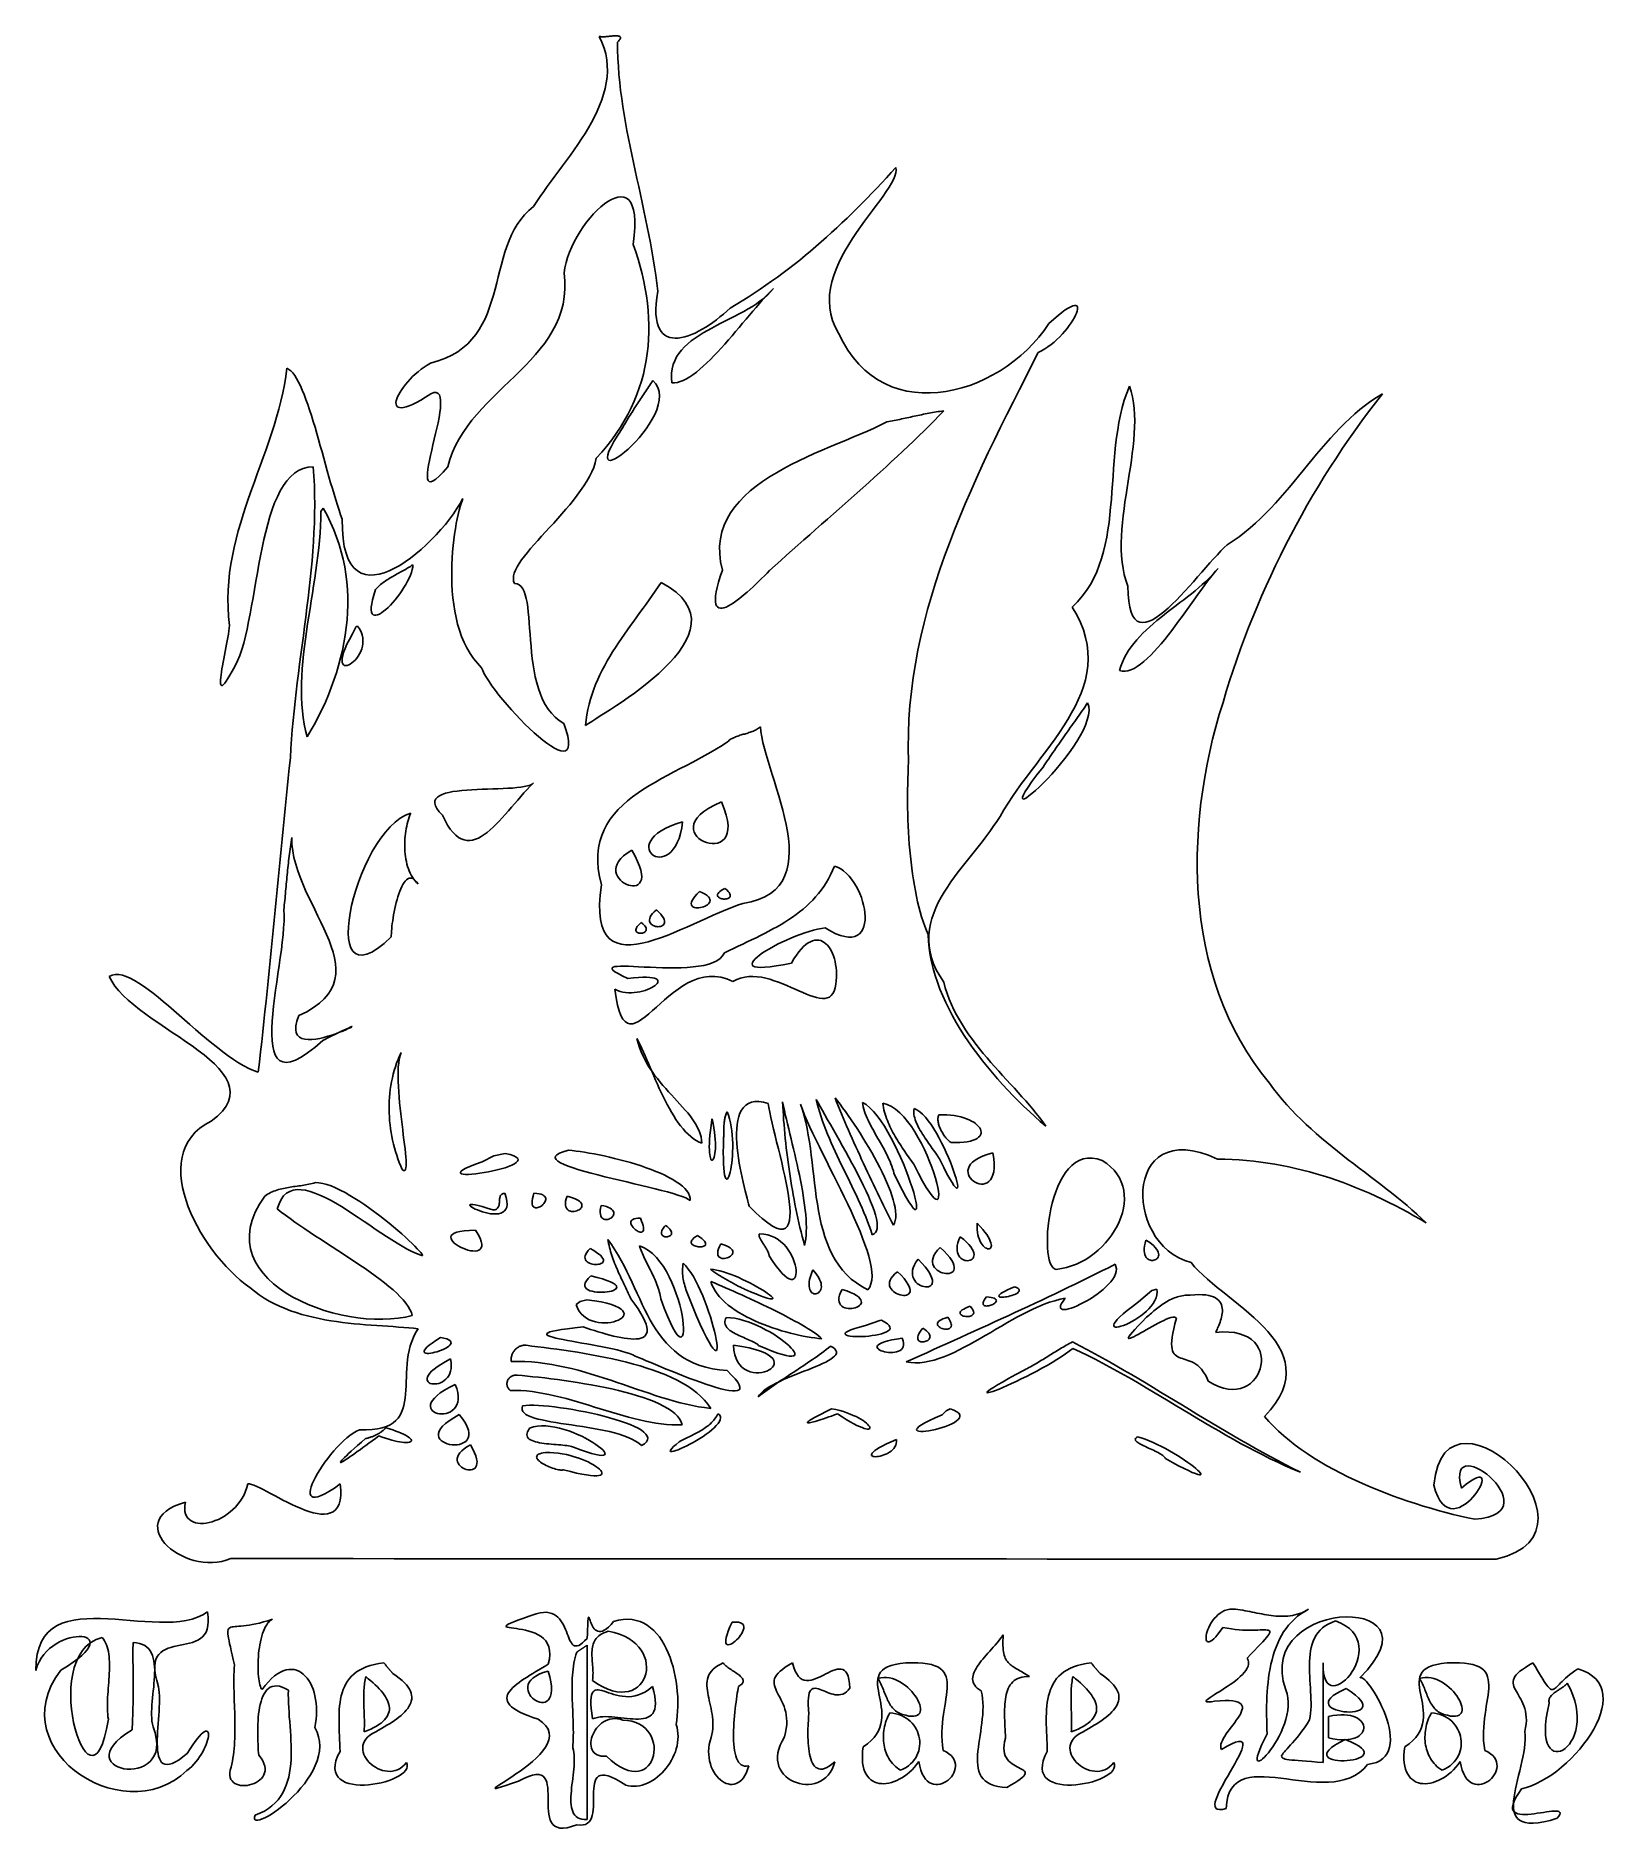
# Model space of a CAD drawing. Extents: x 2.9 to 46.8, y 120.5 to 170.8.
import ezdxf

# ---------------------------------------------------------------- set-up
doc = ezdxf.new("R2010")
doc.units = 0
doc.layers.get('0').update_dxf_attribs({"linetype": 'CONTINUOUS'})

msp = doc.modelspace()

# ---------------------------------------------------------------- linework, layer by layer
at = {"color": 7}
for p, q in [((18.704, 170.764), (18.779, 170.6)), ((18.719, 170.759), (18.704, 170.764)), ((18.738, 170.755), (18.719, 170.759)), ((18.759, 170.753), (18.738, 170.755)), ((18.783, 170.751), (18.759, 170.753)), ((18.779, 170.6), (18.839, 170.436)), ((18.808, 170.752), (18.783, 170.751)), ((18.836, 170.753), (18.808, 170.752)), ((18.865, 170.754), (18.836, 170.753)), ((18.839, 170.436), (18.883, 170.272)), ((18.896, 170.757), (18.865, 170.754)), ((18.927, 170.759), (18.896, 170.757)), ((18.959, 170.763), (18.927, 170.759)), ((18.991, 170.766), (18.959, 170.763)), ((19.024, 170.769), (18.991, 170.766)), ((19.055, 170.772), (19.024, 170.769)), ((19.087, 170.774), (19.055, 170.772)), ((19.117, 170.776), (19.087, 170.774)), ((19.146, 170.778), (19.117, 170.776)), ((19.173, 170.778), (19.146, 170.778)), ((19.199, 170.777), (19.173, 170.778)), ((19.222, 170.775), (19.199, 170.777)), ((19.214, 170.597), (19.242, 170.627)), ((19.217, 170.372), (19.214, 170.597)), ((19.225, 170.148), (19.217, 170.372)), ((19.243, 170.772), (19.222, 170.775)), ((19.242, 170.627), (19.264, 170.653)), ((19.261, 170.767), (19.243, 170.772)), ((19.276, 170.761), (19.261, 170.767)), ((19.264, 170.653), (19.28, 170.676)), ((19.287, 170.752), (19.276, 170.761)), ((19.28, 170.676), (19.291, 170.696)), ((19.294, 170.742), (19.287, 170.752)), ((19.291, 170.696), (19.297, 170.714)), ((19.298, 170.729), (19.294, 170.742)), ((19.297, 170.714), (19.298, 170.729)), ((18.883, 170.272), (18.912, 170.109)), ((18.912, 170.109), (18.928, 169.946)), ((18.928, 169.946), (18.931, 169.784)), ((19.238, 169.923), (19.225, 170.148)), ((19.255, 169.698), (19.238, 169.923)), ((18.9, 169.461), (18.868, 169.3)), ((18.921, 169.622), (18.9, 169.461)), ((18.931, 169.784), (18.921, 169.622)), ((19.277, 169.473), (19.255, 169.698)), ((19.302, 169.249), (19.277, 169.473)), ((18.774, 168.981), (18.713, 168.822)), ((18.825, 169.14), (18.774, 168.981)), ((18.868, 169.3), (18.825, 169.14)), ((19.331, 169.024), (19.302, 169.249)), ((19.364, 168.799), (19.331, 169.024)), ((18.486, 168.351), (18.398, 168.196)), ((18.569, 168.507), (18.486, 168.351)), ((18.645, 168.664), (18.569, 168.507)), ((18.713, 168.822), (18.645, 168.664)), ((19.4, 168.575), (19.364, 168.799)), ((19.438, 168.35), (19.4, 168.575)), ((19.479, 168.125), (19.438, 168.35)), ((18.207, 167.888), (18.105, 167.735)), ((18.304, 168.041), (18.207, 167.888)), ((18.398, 168.196), (18.304, 168.041)), ((19.522, 167.9), (19.479, 168.125)), ((19.567, 167.676), (19.522, 167.9)), ((17.894, 167.434), (17.785, 167.284)), ((18, 167.584), (17.894, 167.434)), ((18.105, 167.735), (18, 167.584)), ((19.613, 167.451), (19.567, 167.676)), ((19.661, 167.226), (19.613, 167.451)), ((17.458, 166.844), (17.351, 166.699)), ((17.567, 166.989), (17.458, 166.844)), ((17.676, 167.136), (17.567, 166.989)), ((17.785, 167.284), (17.676, 167.136)), ((19.709, 167.001), (19.661, 167.226)), ((19.758, 166.776), (19.709, 167.001)), ((26.888, 166.942), (26.754, 166.796)), ((27.021, 167.089), (26.888, 166.942)), ((26.949, 166.748), (26.991, 166.845)), ((26.991, 166.845), (27.018, 166.934)), ((27.018, 166.934), (27.028, 167.016)), ((27.028, 167.016), (27.021, 167.089)), ((17.144, 166.414), (17.045, 166.274)), ((17.246, 166.556), (17.144, 166.414)), ((17.351, 166.699), (17.246, 166.556)), ((19.808, 166.551), (19.758, 166.776)), ((19.857, 166.326), (19.808, 166.551)), ((26.347, 166.365), (26.209, 166.223)), ((26.483, 166.508), (26.347, 166.365)), ((26.619, 166.652), (26.483, 166.508)), ((26.754, 166.796), (26.619, 166.652)), ((26.662, 166.287), (26.749, 166.413)), ((26.749, 166.413), (26.827, 166.531)), ((26.827, 166.531), (26.894, 166.643)), ((26.894, 166.643), (26.949, 166.748)), ((16.727, 165.884), (16.608, 165.761)), ((16.861, 165.997), (16.727, 165.884)), ((16.95, 166.135), (16.861, 165.997)), ((17.045, 166.274), (16.95, 166.135)), ((18.542, 165.785), (18.643, 165.889)), ((18.643, 165.889), (18.744, 165.982)), ((18.744, 165.982), (18.845, 166.064)), ((18.845, 166.064), (18.944, 166.133)), ((18.944, 166.133), (19.042, 166.189)), ((19.042, 166.189), (19.136, 166.23)), ((19.136, 166.23), (19.226, 166.256)), ((19.226, 166.256), (19.311, 166.264)), ((19.311, 166.264), (19.39, 166.255)), ((19.39, 166.255), (19.463, 166.226)), ((19.463, 166.226), (19.527, 166.177)), ((19.527, 166.177), (19.583, 166.107)), ((19.583, 166.107), (19.629, 166.015)), ((19.629, 166.015), (19.665, 165.899)), ((19.665, 165.899), (19.689, 165.759)), ((19.906, 166.101), (19.857, 166.326)), ((19.955, 165.876), (19.906, 166.101)), ((20.003, 165.651), (19.955, 165.876)), ((25.931, 165.942), (25.791, 165.804)), ((26.071, 166.082), (25.931, 165.942)), ((26.209, 166.223), (26.071, 166.082)), ((26.25, 165.73), (26.359, 165.877)), ((26.359, 165.877), (26.466, 166.02)), ((26.466, 166.02), (26.567, 166.156)), ((26.567, 166.156), (26.662, 166.287)), ((16.32, 165.346), (16.244, 165.195)), ((16.405, 165.492), (16.32, 165.346)), ((16.501, 165.63), (16.405, 165.492)), ((16.608, 165.761), (16.501, 165.63)), ((18.164, 165.289), (18.253, 165.423)), ((18.253, 165.423), (18.346, 165.551)), ((18.346, 165.551), (18.443, 165.672)), ((18.443, 165.672), (18.542, 165.785)), ((19.699, 165.4), (19.683, 165.18)), ((19.689, 165.759), (19.701, 165.593)), ((19.701, 165.593), (19.699, 165.4)), ((20.049, 165.425), (20.003, 165.651)), ((20.094, 165.2), (20.049, 165.425)), ((25.363, 165.396), (25.217, 165.262)), ((25.506, 165.531), (25.363, 165.396)), ((25.649, 165.667), (25.506, 165.531)), ((25.791, 165.804), (25.649, 165.667)), ((25.915, 165.262), (26.026, 165.422)), ((26.026, 165.422), (26.138, 165.578)), ((26.138, 165.578), (26.25, 165.73)), ((16.115, 164.876), (16.059, 164.711)), ((16.176, 165.038), (16.115, 164.876)), ((16.244, 165.195), (16.176, 165.038)), ((17.869, 164.715), (17.932, 164.862)), ((17.932, 164.862), (18.002, 165.007)), ((18.002, 165.007), (18.08, 165.15)), ((18.08, 165.15), (18.164, 165.289)), ((19.683, 165.18), (19.652, 164.931)), ((19.652, 164.931), (19.724, 164.723)), ((20.137, 164.974), (20.094, 165.2)), ((20.178, 164.748), (20.137, 164.974)), ((24.775, 164.871), (24.625, 164.743)), ((24.924, 165), (24.775, 164.871)), ((25.071, 165.13), (24.924, 165)), ((25.217, 165.262), (25.071, 165.13)), ((25.6, 164.761), (25.7, 164.931)), ((25.7, 164.931), (25.806, 165.098)), ((25.806, 165.098), (25.915, 165.262)), ((15.961, 164.371), (15.916, 164.199)), ((16.008, 164.542), (15.961, 164.371)), ((16.059, 164.711), (16.008, 164.542)), ((17.739, 164.275), (17.772, 164.42)), ((17.772, 164.42), (17.815, 164.567)), ((17.815, 164.567), (17.869, 164.715)), ((19.724, 164.723), (19.789, 164.515)), ((19.789, 164.515), (19.849, 164.307)), ((20.217, 164.522), (20.178, 164.748)), ((20.253, 164.296), (20.217, 164.522)), ((24.167, 164.37), (24.011, 164.249)), ((24.321, 164.493), (24.167, 164.37)), ((24.474, 164.617), (24.321, 164.493)), ((24.625, 164.743), (24.474, 164.617)), ((25.344, 164.237), (25.42, 164.414)), ((25.42, 164.414), (25.506, 164.588)), ((25.506, 164.588), (25.6, 164.761)), ((15.828, 163.851), (15.782, 163.678)), ((15.872, 164.025), (15.828, 163.851)), ((15.916, 164.199), (15.872, 164.025)), ((17.717, 164.133), (17.739, 164.275)), ((17.739, 163.898), (17.717, 164.133)), ((17.74, 163.674), (17.739, 163.898)), ((19.849, 164.307), (19.902, 164.101)), ((19.902, 164.101), (19.949, 163.894)), ((19.949, 163.894), (19.989, 163.689)), ((20.286, 164.07), (20.253, 164.296)), ((20.315, 163.844), (20.286, 164.07)), ((20.341, 163.617), (20.315, 163.844)), ((23.535, 163.897), (23.374, 163.784)), ((23.695, 164.013), (23.535, 163.897)), ((23.854, 164.13), (23.695, 164.013)), ((24.011, 164.249), (23.854, 164.13)), ((25.186, 163.699), (25.225, 163.879)), ((25.225, 163.879), (25.278, 164.058)), ((25.278, 164.058), (25.344, 164.237)), ((15.684, 163.337), (15.628, 163.17)), ((15.735, 163.507), (15.684, 163.337)), ((15.782, 163.678), (15.735, 163.507)), ((17.687, 163.252), (17.722, 163.459)), ((17.722, 163.459), (17.74, 163.674)), ((19.989, 163.689), (20.023, 163.484)), ((20.023, 163.484), (20.051, 163.28)), ((20.296, 163.265), (20.313, 163.433)), ((20.313, 163.433), (20.341, 163.617)), ((22.71, 163.349), (22.54, 163.246)), ((22.879, 163.455), (22.71, 163.349)), ((23.045, 163.562), (22.879, 163.455)), ((23.21, 163.672), (23.045, 163.562)), ((23.11, 163.268), (23.218, 163.345)), ((23.271, 163.363), (23.186, 163.266)), ((23.374, 163.784), (23.21, 163.672)), ((23.218, 163.345), (23.321, 163.426)), ((23.354, 163.456), (23.271, 163.363)), ((23.321, 163.426), (23.416, 163.51)), ((23.434, 163.542), (23.354, 163.456)), ((23.416, 163.51), (23.504, 163.599)), ((23.51, 163.621), (23.434, 163.542)), ((23.504, 163.599), (23.583, 163.692)), ((23.583, 163.692), (23.51, 163.621)), ((25.153, 163.337), (25.161, 163.518)), ((25.163, 163.156), (25.153, 163.337)), ((25.161, 163.518), (25.186, 163.699)), ((15.499, 162.848), (15.422, 162.695)), ((15.567, 163.007), (15.499, 162.848)), ((15.628, 163.17), (15.567, 163.007)), ((17.488, 162.68), (17.569, 162.864)), ((17.569, 162.864), (17.636, 163.054)), ((17.636, 163.054), (17.687, 163.252)), ((20.051, 163.28), (20.071, 163.076)), ((20.071, 163.076), (20.085, 162.874)), ((20.085, 162.874), (20.092, 162.672)), ((20.288, 163.112), (20.296, 163.265)), ((20.291, 162.974), (20.288, 163.112)), ((20.303, 162.85), (20.291, 162.974)), ((20.324, 162.74), (20.303, 162.85)), ((21.989, 162.819), (21.889, 162.745)), ((22.087, 162.896), (21.989, 162.819)), ((22.183, 162.977), (22.087, 162.896)), ((22.277, 163.06), (22.183, 162.977)), ((22.243, 162.784), (22.373, 162.85)), ((22.369, 163.145), (22.277, 163.06)), ((22.54, 163.246), (22.369, 163.145)), ((22.373, 162.85), (22.502, 162.916)), ((22.502, 162.916), (22.629, 162.983)), ((22.629, 162.983), (22.755, 163.051)), ((22.818, 162.833), (22.722, 162.718)), ((22.755, 163.051), (22.877, 163.121)), ((22.913, 162.946), (22.818, 162.833)), ((22.877, 163.121), (22.996, 163.193)), ((23.006, 163.056), (22.913, 162.946)), ((22.996, 163.193), (23.11, 163.268)), ((23.097, 163.163), (23.006, 163.056)), ((23.186, 163.266), (23.097, 163.163)), ((25.193, 162.975), (25.163, 163.156)), ((25.243, 162.796), (25.193, 162.975)), ((31.445, 162.834), (31.31, 162.712)), ((31.566, 162.937), (31.445, 162.834)), ((31.674, 163.023), (31.566, 162.937)), ((31.769, 163.092), (31.674, 163.023)), ((31.851, 163.146), (31.769, 163.092)), ((31.921, 163.184), (31.851, 163.146)), ((31.98, 163.209), (31.921, 163.184)), ((32.028, 163.22), (31.98, 163.209)), ((31.981, 162.807), (32.022, 162.878)), ((32.022, 162.878), (32.056, 162.945)), ((32.064, 163.219), (32.028, 163.22)), ((32.056, 162.945), (32.082, 163.006)), ((32.091, 163.207), (32.064, 163.219)), ((32.082, 163.006), (32.101, 163.062)), ((32.107, 163.184), (32.091, 163.207)), ((32.101, 163.062), (32.112, 163.111)), ((32.114, 163.152), (32.107, 163.184)), ((32.112, 163.111), (32.114, 163.152)), ((15.241, 162.406), (15.134, 162.272)), ((15.337, 162.547), (15.241, 162.406)), ((15.422, 162.695), (15.337, 162.547)), ((17.175, 162.165), (17.29, 162.331)), ((17.29, 162.331), (17.395, 162.503)), ((17.395, 162.503), (17.488, 162.68)), ((20.092, 162.471), (20.085, 162.272)), ((20.092, 162.672), (20.092, 162.471)), ((20.353, 162.644), (20.324, 162.74)), ((20.39, 162.561), (20.353, 162.644)), ((20.435, 162.49), (20.39, 162.561)), ((20.487, 162.432), (20.435, 162.49)), ((20.545, 162.384), (20.487, 162.432)), ((20.61, 162.348), (20.545, 162.384)), ((20.68, 162.323), (20.61, 162.348)), ((20.755, 162.308), (20.68, 162.323)), ((21.007, 162.318), (20.919, 162.306)), ((21.098, 162.339), (21.007, 162.318)), ((21.192, 162.368), (21.098, 162.339)), ((21.289, 162.403), (21.192, 162.368)), ((21.387, 162.446), (21.289, 162.403)), ((21.486, 162.495), (21.387, 162.446)), ((21.388, 162.3), (21.499, 162.375)), ((21.587, 162.55), (21.486, 162.495)), ((21.499, 162.375), (21.616, 162.447)), ((21.688, 162.61), (21.587, 162.55)), ((21.616, 162.447), (21.736, 162.517)), ((21.789, 162.676), (21.688, 162.61)), ((21.736, 162.517), (21.86, 162.585)), ((21.889, 162.745), (21.789, 162.676)), ((21.86, 162.585), (21.986, 162.653)), ((21.986, 162.653), (22.114, 162.719)), ((22.114, 162.719), (22.243, 162.784)), ((22.424, 162.367), (22.323, 162.251)), ((22.524, 162.484), (22.424, 162.367)), ((22.624, 162.601), (22.524, 162.484)), ((22.722, 162.718), (22.624, 162.601)), ((25.316, 162.618), (25.243, 162.796)), ((25.413, 162.441), (25.316, 162.618)), ((25.536, 162.191), (25.413, 162.441)), ((31.026, 162.329), (30.868, 162.149)), ((31.174, 162.517), (31.026, 162.329)), ((31.31, 162.712), (31.174, 162.517)), ((31.535, 162.266), (31.613, 162.342)), ((31.613, 162.342), (31.686, 162.42)), ((31.686, 162.42), (31.756, 162.498)), ((31.756, 162.498), (31.82, 162.577)), ((31.82, 162.577), (31.88, 162.656)), ((31.88, 162.656), (31.933, 162.733)), ((31.933, 162.733), (31.981, 162.807)), ((14.568, 161.824), (14.387, 161.738)), ((14.733, 161.921), (14.568, 161.824)), ((14.881, 162.028), (14.733, 161.921)), ((15.015, 162.146), (14.881, 162.028)), ((15.134, 162.272), (15.015, 162.146)), ((16.778, 161.688), (16.918, 161.844)), ((16.918, 161.844), (17.05, 162.002)), ((17.05, 162.002), (17.175, 162.165)), ((20.048, 161.876), (20.019, 161.68)), ((20.07, 162.073), (20.048, 161.876)), ((20.085, 162.272), (20.07, 162.073)), ((20.835, 162.302), (20.755, 162.308)), ((20.919, 162.306), (20.835, 162.302)), ((20.872, 161.775), (20.936, 161.874)), ((20.936, 161.874), (21.01, 161.967)), ((21.01, 161.967), (21.093, 162.057)), ((21.093, 162.057), (21.184, 162.141)), ((21.184, 162.141), (21.283, 162.223)), ((21.283, 162.223), (21.388, 162.3)), ((22.019, 161.912), (21.918, 161.806)), ((22.12, 162.023), (22.019, 161.912)), ((22.222, 162.136), (22.12, 162.023)), ((22.323, 162.251), (22.222, 162.136)), ((25.672, 161.962), (25.536, 162.191)), ((25.82, 161.755), (25.672, 161.962)), ((30.521, 161.816), (30.335, 161.664)), ((30.699, 161.978), (30.521, 161.816)), ((30.868, 162.149), (30.699, 161.978)), ((30.834, 161.557), (31.01, 161.904)), ((31.01, 161.904), (31.103, 161.949)), ((31.103, 161.949), (31.194, 162.001)), ((31.194, 162.001), (31.283, 162.06)), ((31.283, 162.06), (31.37, 162.124)), ((31.37, 162.124), (31.454, 162.193)), ((31.454, 162.193), (31.535, 162.266)), ((9.946, 161.456), (9.916, 161.225)), ((10.001, 161.427), (9.946, 161.456)), ((10.056, 161.383), (10.001, 161.427)), ((10.11, 161.325), (10.056, 161.383)), ((10.163, 161.253), (10.11, 161.325)), ((13.622, 161.362), (13.543, 161.294)), ((13.705, 161.428), (13.622, 161.362)), ((13.79, 161.49), (13.705, 161.428)), ((13.878, 161.548), (13.79, 161.49)), ((13.967, 161.601), (13.878, 161.548)), ((14.187, 161.663), (13.967, 161.601)), ((14.387, 161.738), (14.187, 161.663)), ((16.331, 161.234), (16.484, 161.384)), ((16.484, 161.384), (16.633, 161.535)), ((16.633, 161.535), (16.778, 161.688)), ((19.982, 161.485), (19.938, 161.292)), ((20.019, 161.68), (19.982, 161.485)), ((20.726, 161.19), (20.73, 161.32)), ((20.73, 161.32), (20.746, 161.444)), ((20.746, 161.444), (20.776, 161.56)), ((20.776, 161.56), (20.818, 161.67)), ((20.818, 161.67), (20.872, 161.775)), ((21.424, 161.349), (21.33, 161.278)), ((21.52, 161.428), (21.424, 161.349)), ((21.618, 161.514), (21.52, 161.428)), ((21.717, 161.606), (21.618, 161.514)), ((21.817, 161.703), (21.717, 161.606)), ((21.918, 161.806), (21.817, 161.703)), ((25.978, 161.57), (25.82, 161.755)), ((26.147, 161.405), (25.978, 161.57)), ((26.325, 161.26), (26.147, 161.405)), ((29.941, 161.39), (29.735, 161.269)), ((30.142, 161.521), (29.941, 161.39)), ((30.335, 161.664), (30.142, 161.521)), ((30.657, 161.209), (30.834, 161.557)), ((9.877, 160.995), (9.832, 160.765)), ((9.916, 161.225), (9.877, 160.995)), ((10.217, 161.168), (10.163, 161.253)), ((10.27, 161.071), (10.217, 161.168)), ((10.323, 160.963), (10.27, 161.071)), ((10.375, 160.845), (10.323, 160.963)), ((10.427, 160.718), (10.375, 160.845)), ((13.163, 160.861), (13.118, 160.792)), ((13.213, 160.932), (13.163, 160.861)), ((13.269, 161.005), (13.213, 160.932)), ((13.331, 161.078), (13.269, 161.005)), ((13.397, 161.151), (13.331, 161.078)), ((13.468, 161.223), (13.397, 161.151)), ((13.543, 161.294), (13.468, 161.223)), ((15.865, 160.785), (16.02, 160.935)), ((16.02, 160.935), (16.176, 161.084)), ((16.176, 161.084), (16.331, 161.234)), ((19.825, 160.91), (19.758, 160.721)), ((19.885, 161.1), (19.825, 160.91)), ((19.938, 161.292), (19.885, 161.1)), ((19.983, 160.775), (20.011, 160.817)), ((20.011, 160.817), (20.039, 160.859)), ((20.039, 160.859), (20.067, 160.901)), ((20.067, 160.901), (20.095, 160.943)), ((20.095, 160.943), (20.123, 160.985)), ((20.123, 160.985), (20.15, 161.027)), ((20.15, 161.027), (20.178, 161.069)), ((20.178, 161.069), (20.205, 161.112)), ((20.205, 161.112), (20.289, 161.019)), ((20.289, 161.019), (20.346, 160.915)), ((20.346, 160.915), (20.38, 160.803)), ((20.738, 161.051), (20.726, 161.19)), ((20.813, 161.05), (20.738, 161.051)), ((20.892, 161.06), (20.813, 161.05)), ((20.974, 161.083), (20.892, 161.06)), ((21.059, 161.117), (20.974, 161.083)), ((21.147, 161.161), (21.059, 161.117)), ((21.237, 161.215), (21.147, 161.161)), ((21.33, 161.278), (21.237, 161.215)), ((26.511, 161.135), (26.325, 161.26)), ((26.704, 161.028), (26.511, 161.135)), ((26.904, 160.941), (26.704, 161.028)), ((27.111, 160.871), (26.904, 160.941)), ((27.322, 160.82), (27.111, 160.871)), ((27.537, 160.785), (27.322, 160.82)), ((28.647, 160.851), (28.423, 160.807)), ((28.869, 160.908), (28.647, 160.851)), ((29.09, 160.979), (28.869, 160.908)), ((29.309, 161.063), (29.09, 160.979)), ((29.524, 161.16), (29.309, 161.063)), ((29.735, 161.269), (29.524, 161.16)), ((30.304, 160.509), (30.48, 160.859)), ((30.48, 160.859), (30.657, 161.209)), ((33.567, 160.957), (33.49, 160.761)), ((33.615, 160.807), (33.567, 160.957)), ((9.72, 160.309), (9.656, 160.082)), ((9.779, 160.537), (9.72, 160.309)), ((9.832, 160.765), (9.779, 160.537)), ((10.479, 160.582), (10.427, 160.718)), ((10.53, 160.438), (10.479, 160.582)), ((10.581, 160.288), (10.53, 160.438)), ((13.011, 160.547), (13.003, 160.498)), ((13.003, 160.498), (13.005, 160.454)), ((13.005, 160.454), (13.015, 160.417)), ((13.026, 160.602), (13.011, 160.547)), ((13.015, 160.417), (13.034, 160.388)), ((13.05, 160.661), (13.026, 160.602)), ((13.034, 160.388), (13.063, 160.366)), ((13.081, 160.725), (13.05, 160.661)), ((13.063, 160.366), (13.103, 160.354)), ((13.118, 160.792), (13.081, 160.725)), ((13.103, 160.354), (13.153, 160.351)), ((13.153, 160.351), (13.214, 160.357)), ((13.214, 160.357), (13.286, 160.375)), ((13.286, 160.375), (13.371, 160.404)), ((13.371, 160.404), (13.467, 160.445)), ((13.467, 160.445), (13.576, 160.499)), ((13.576, 160.499), (13.698, 160.567)), ((13.698, 160.567), (13.833, 160.649)), ((13.833, 160.649), (13.982, 160.745)), ((13.982, 160.745), (14.066, 160.775)), ((14.066, 160.775), (14.132, 160.777)), ((14.132, 160.777), (14.183, 160.754)), ((14.183, 160.754), (14.22, 160.709)), ((14.22, 160.709), (14.243, 160.642)), ((14.248, 160.341), (14.232, 160.213)), ((14.243, 160.642), (14.255, 160.558)), ((14.256, 160.456), (14.248, 160.341)), ((14.255, 160.558), (14.256, 160.456)), ((15.27, 160.163), (15.412, 160.323)), ((15.412, 160.323), (15.56, 160.479)), ((15.56, 160.479), (15.711, 160.633)), ((15.711, 160.633), (15.865, 160.785)), ((19.597, 160.348), (19.505, 160.165)), ((19.682, 160.534), (19.597, 160.348)), ((19.649, 160.271), (19.676, 160.313)), ((19.676, 160.313), (19.704, 160.356)), ((19.758, 160.721), (19.682, 160.534)), ((19.704, 160.356), (19.731, 160.398)), ((19.731, 160.398), (19.759, 160.44)), ((19.759, 160.44), (19.787, 160.482)), ((19.787, 160.482), (19.815, 160.524)), ((19.815, 160.524), (19.843, 160.566)), ((19.843, 160.566), (19.871, 160.608)), ((19.871, 160.608), (19.899, 160.649)), ((19.899, 160.649), (19.927, 160.691)), ((19.927, 160.691), (19.955, 160.733)), ((19.955, 160.733), (19.983, 160.775)), ((20.357, 160.429), (20.314, 160.296)), ((20.383, 160.559), (20.357, 160.429)), ((20.38, 160.803), (20.392, 160.684)), ((20.392, 160.684), (20.383, 160.559)), ((27.755, 160.767), (27.537, 160.785)), ((27.977, 160.765), (27.755, 160.767)), ((28.199, 160.778), (27.977, 160.765)), ((28.423, 160.807), (28.199, 160.778)), ((30.128, 160.157), (30.304, 160.509)), ((33.365, 160.357), (33.316, 160.15)), ((33.423, 160.561), (33.365, 160.357)), ((33.49, 160.761), (33.423, 160.561)), ((33.653, 160.652), (33.615, 160.807)), ((33.681, 160.492), (33.653, 160.652)), ((33.701, 160.327), (33.681, 160.492)), ((33.712, 160.158), (33.701, 160.327)), ((40.18, 160.421), (40.03, 160.303)), ((40.334, 160.533), (40.18, 160.421)), ((40.273, 160.239), (40.463, 160.489)), ((40.493, 160.638), (40.334, 160.533)), ((40.463, 160.489), (40.657, 160.737)), ((40.657, 160.737), (40.493, 160.638)), ((9.587, 159.856), (9.515, 159.629)), ((9.656, 160.082), (9.587, 159.856)), ((10.632, 160.131), (10.581, 160.288)), ((10.682, 159.969), (10.632, 160.131)), ((10.733, 159.803), (10.682, 159.969)), ((10.782, 159.633), (10.733, 159.803)), ((14.182, 159.931), (14.15, 159.78)), ((14.21, 160.076), (14.182, 159.931)), ((14.232, 160.213), (14.21, 160.076)), ((14.885, 159.659), (15.005, 159.832)), ((15.005, 159.832), (15.134, 160)), ((15.134, 160), (15.27, 160.163)), ((19.295, 159.803), (19.178, 159.625)), ((19.404, 159.983), (19.295, 159.803)), ((19.362, 159.796), (19.386, 159.84)), ((19.386, 159.84), (19.411, 159.884)), ((19.505, 160.165), (19.404, 159.983)), ((19.411, 159.884), (19.437, 159.928)), ((19.437, 159.928), (19.462, 159.971)), ((19.462, 159.971), (19.488, 160.014)), ((19.488, 160.014), (19.514, 160.058)), ((19.514, 160.058), (19.541, 160.101)), ((19.541, 160.101), (19.568, 160.143)), ((19.568, 160.143), (19.594, 160.186)), ((19.594, 160.186), (19.621, 160.229)), ((19.621, 160.229), (19.649, 160.271)), ((20.106, 159.893), (20.018, 159.761)), ((20.187, 160.027), (20.106, 159.893)), ((20.256, 160.162), (20.187, 160.027)), ((20.314, 160.296), (20.256, 160.162)), ((26.411, 159.782), (26.593, 159.867)), ((26.593, 159.867), (26.766, 159.952)), ((26.766, 159.952), (26.817, 159.962)), ((26.817, 159.962), (26.869, 159.972)), ((26.869, 159.972), (26.92, 159.982)), ((26.92, 159.982), (26.971, 159.992)), ((26.971, 159.992), (27.023, 160.003)), ((27.023, 160.003), (27.074, 160.014)), ((27.074, 160.014), (27.125, 160.025)), ((27.125, 160.025), (27.176, 160.036)), ((27.176, 160.036), (27.228, 160.047)), ((27.228, 160.047), (27.279, 160.058)), ((27.279, 160.058), (27.33, 160.069)), ((27.33, 160.069), (27.381, 160.08)), ((27.381, 160.08), (27.432, 160.091)), ((27.432, 160.091), (27.484, 160.102)), ((27.484, 160.102), (27.535, 160.113)), ((27.535, 160.113), (27.586, 160.124)), ((27.586, 160.124), (27.637, 160.135)), ((27.637, 160.135), (27.689, 160.146)), ((27.689, 160.146), (27.74, 160.156)), ((27.74, 160.156), (27.791, 160.167)), ((27.791, 160.167), (27.843, 160.177)), ((27.951, 159.844), (27.808, 159.703)), ((27.843, 160.177), (27.894, 160.187)), ((27.894, 160.187), (27.946, 160.197)), ((27.946, 160.197), (27.997, 160.206)), ((28.09, 159.985), (27.951, 159.844)), ((27.997, 160.206), (28.049, 160.216)), ((28.049, 160.216), (28.1, 160.225)), ((28.226, 160.125), (28.09, 159.985)), ((28.1, 160.225), (28.152, 160.233)), ((28.152, 160.233), (28.204, 160.242)), ((28.204, 160.242), (28.255, 160.249)), ((28.359, 160.264), (28.226, 160.125)), ((28.255, 160.249), (28.307, 160.257)), ((28.307, 160.257), (28.359, 160.264)), ((29.781, 159.449), (29.953, 159.804)), ((29.953, 159.804), (30.128, 160.157)), ((33.273, 159.941), (33.237, 159.729)), ((33.316, 160.15), (33.273, 159.941)), ((33.703, 159.626), (33.712, 159.807)), ((33.715, 159.984), (33.712, 160.158)), ((33.712, 159.807), (33.715, 159.984)), ((39.602, 159.918), (39.465, 159.781)), ((39.741, 160.051), (39.602, 159.918)), ((39.884, 160.179), (39.741, 160.051)), ((40.03, 160.303), (39.884, 160.179)), ((39.902, 159.731), (40.086, 159.986)), ((40.086, 159.986), (40.273, 160.239)), ((9.439, 159.404), (9.36, 159.178)), ((9.515, 159.629), (9.439, 159.404)), ((10.832, 159.461), (10.782, 159.633)), ((10.881, 159.286), (10.832, 159.461)), ((14.041, 159.314), (14.005, 159.162)), ((14.078, 159.469), (14.041, 159.314)), ((14.115, 159.625), (14.078, 159.469)), ((14.15, 159.78), (14.115, 159.625)), ((14.675, 159.294), (14.775, 159.479)), ((14.775, 159.479), (14.885, 159.659)), ((19.051, 159.448), (18.916, 159.274)), ((19.032, 159.254), (19.113, 159.405)), ((19.178, 159.625), (19.051, 159.448)), ((19.113, 159.405), (19.223, 159.585)), ((19.223, 159.585), (19.362, 159.796)), ((19.718, 159.396), (19.613, 159.288)), ((19.821, 159.511), (19.718, 159.396)), ((19.922, 159.634), (19.821, 159.511)), ((20.018, 159.761), (19.922, 159.634)), ((25.171, 159.255), (25.389, 159.347)), ((25.389, 159.347), (25.604, 159.437)), ((25.604, 159.437), (25.815, 159.524)), ((25.815, 159.524), (26.02, 159.611)), ((26.02, 159.611), (26.219, 159.697)), ((26.219, 159.697), (26.411, 159.782)), ((27.515, 159.417), (27.365, 159.274)), ((27.663, 159.56), (27.515, 159.417)), ((27.808, 159.703), (27.663, 159.56)), ((29.61, 159.093), (29.781, 159.449)), ((33.206, 159.515), (33.18, 159.299)), ((33.237, 159.729), (33.206, 159.515)), ((33.669, 159.256), (33.688, 159.443)), ((33.688, 159.443), (33.703, 159.626)), ((39.069, 159.349), (38.941, 159.2)), ((39.199, 159.496), (39.069, 159.349)), ((39.331, 159.64), (39.199, 159.496)), ((39.465, 159.781), (39.331, 159.64)), ((39.543, 159.213), (39.721, 159.473)), ((39.721, 159.473), (39.902, 159.731)), ((9.279, 158.952), (9.198, 158.726)), ((9.36, 159.178), (9.279, 158.952)), ((10.93, 159.111), (10.881, 159.286)), ((10.979, 158.935), (10.93, 159.111)), ((11.027, 158.76), (10.979, 158.935)), ((13.942, 158.876), (13.917, 158.745)), ((13.972, 159.015), (13.942, 158.876)), ((14.005, 159.162), (13.972, 159.015)), ((14.456, 158.692), (14.515, 158.901)), ((14.515, 158.901), (14.588, 159.101)), ((14.588, 159.101), (14.675, 159.294)), ((18.589, 158.807), (18.546, 158.679)), ((18.62, 158.933), (18.589, 158.807)), ((18.773, 159.102), (18.62, 158.933)), ((18.916, 159.274), (18.773, 159.102)), ((18.933, 158.96), (18.943, 159.032)), ((18.942, 158.91), (18.933, 158.96)), ((18.97, 158.883), (18.942, 158.91)), ((18.943, 159.032), (18.975, 159.13)), ((19.014, 158.876), (18.97, 158.883)), ((18.975, 159.13), (19.032, 159.254)), ((19.072, 158.889), (19.014, 158.876)), ((19.143, 158.919), (19.072, 158.889)), ((19.223, 158.965), (19.143, 158.919)), ((19.313, 159.027), (19.223, 158.965)), ((19.409, 159.102), (19.313, 159.027)), ((19.51, 159.19), (19.409, 159.102)), ((19.613, 159.288), (19.51, 159.19)), ((24.083, 158.755), (24.296, 158.862)), ((24.296, 158.862), (24.513, 158.965)), ((24.513, 158.965), (24.732, 159.065)), ((24.732, 159.065), (24.952, 159.161)), ((24.952, 159.161), (25.171, 159.255)), ((26.9, 158.839), (26.742, 158.693)), ((27.057, 158.984), (26.9, 158.839)), ((27.212, 159.129), (27.057, 158.984)), ((27.365, 159.274), (27.212, 159.129)), ((29.442, 158.735), (29.61, 159.093)), ((33.138, 158.864), (33.121, 158.646)), ((33.157, 159.082), (33.138, 158.864)), ((33.18, 159.299), (33.157, 159.082)), ((33.592, 158.684), (33.621, 158.877)), ((33.621, 158.877), (33.647, 159.067)), ((33.647, 159.067), (33.669, 159.256)), ((38.687, 158.896), (38.56, 158.742)), ((38.813, 159.049), (38.687, 158.896)), ((38.941, 159.2), (38.813, 159.049)), ((39.197, 158.686), (39.368, 158.951)), ((39.368, 158.951), (39.543, 159.213)), ((9.116, 158.5), (9.033, 158.274)), ((9.198, 158.726), (9.116, 158.5)), ((9.846, 158.168), (9.941, 158.3)), ((9.941, 158.3), (10.043, 158.416)), ((10.043, 158.416), (10.154, 158.513)), ((10.154, 158.513), (10.273, 158.59)), ((10.273, 158.59), (10.401, 158.647)), ((10.401, 158.647), (10.538, 158.682)), ((10.538, 158.682), (10.686, 158.693)), ((10.686, 158.693), (10.704, 158.43)), ((10.704, 158.43), (10.716, 158.167)), ((11.076, 158.586), (11.027, 158.76)), ((11.124, 158.415), (11.076, 158.586)), ((11.171, 158.247), (11.124, 158.415)), ((13.886, 158.521), (13.883, 158.431)), ((13.883, 158.431), (13.89, 158.36)), ((13.898, 158.626), (13.886, 158.521)), ((13.89, 158.36), (13.908, 158.309)), ((13.917, 158.745), (13.898, 158.626)), ((13.908, 158.309), (13.938, 158.28)), ((13.983, 158.275), (14.042, 158.297)), ((14.042, 158.297), (14.118, 158.347)), ((14.118, 158.347), (14.211, 158.429)), ((14.211, 158.429), (14.323, 158.543)), ((14.323, 158.543), (14.456, 158.692)), ((18.428, 158.421), (18.354, 158.29)), ((18.492, 158.55), (18.428, 158.421)), ((18.546, 158.679), (18.492, 158.55)), ((23.283, 158.284), (23.472, 158.409)), ((23.472, 158.409), (23.669, 158.529)), ((23.669, 158.529), (23.873, 158.644)), ((23.873, 158.644), (24.083, 158.755)), ((26.42, 158.401), (26.258, 158.254)), ((26.582, 158.547), (26.42, 158.401)), ((26.742, 158.693), (26.582, 158.547)), ((29.116, 158.015), (29.277, 158.376)), ((29.277, 158.376), (29.442, 158.735)), ((33.106, 158.427), (33.09, 158.209)), ((33.121, 158.646), (33.106, 158.427)), ((33.501, 158.101), (33.532, 158.296)), ((33.532, 158.296), (33.562, 158.491)), ((33.562, 158.491), (33.592, 158.684)), ((38.308, 158.434), (38.18, 158.28)), ((38.434, 158.588), (38.308, 158.434)), ((38.56, 158.742), (38.434, 158.588)), ((38.863, 158.15), (39.028, 158.419)), ((39.028, 158.419), (39.197, 158.686)), ((8.873, 157.819), (8.795, 157.591)), ((8.952, 158.047), (8.873, 157.819)), ((9.033, 158.274), (8.952, 158.047)), ((9.602, 157.682), (9.677, 157.857)), ((9.677, 157.857), (9.758, 158.02)), ((9.758, 158.02), (9.846, 158.168)), ((10.716, 158.167), (10.723, 157.904)), ((10.723, 157.904), (10.724, 157.641)), ((11.219, 158.082), (11.171, 158.247)), ((11.266, 157.923), (11.219, 158.082)), ((11.313, 157.769), (11.266, 157.923)), ((13.938, 158.28), (13.983, 158.275)), ((14.881, 157.807), (14.803, 157.668)), ((14.856, 157.744), (14.881, 157.807)), ((18.085, 157.896), (17.983, 157.764)), ((18.181, 158.027), (18.085, 157.896)), ((18.271, 158.159), (18.181, 158.027)), ((18.354, 158.29), (18.271, 158.159)), ((22.632, 157.725), (22.777, 157.874)), ((22.777, 157.874), (22.934, 158.017)), ((22.934, 158.017), (23.104, 158.153)), ((23.104, 158.153), (23.283, 158.284)), ((25.764, 157.814), (25.598, 157.667)), ((25.929, 157.961), (25.764, 157.814)), ((26.094, 158.108), (25.929, 157.961)), ((26.258, 158.254), (26.094, 158.108)), ((28.959, 157.653), (29.116, 158.015)), ((33.075, 157.992), (33.059, 157.775)), ((33.09, 158.209), (33.075, 157.992)), ((33.441, 157.711), (33.47, 157.906)), ((33.47, 157.906), (33.501, 158.101)), ((37.792, 157.824), (37.658, 157.676)), ((37.923, 157.975), (37.792, 157.824)), ((38.052, 158.127), (37.923, 157.975)), ((38.18, 158.28), (38.052, 158.127)), ((38.543, 157.606), (38.702, 157.879)), ((38.702, 157.879), (38.863, 158.15)), ((8.721, 157.362), (8.65, 157.132)), ((8.795, 157.591), (8.721, 157.362)), ((9.409, 157.09), (9.468, 157.297)), ((9.468, 157.297), (9.533, 157.495)), ((9.533, 157.495), (9.602, 157.682)), ((10.722, 157.378), (10.715, 157.115)), ((10.724, 157.641), (10.722, 157.378)), ((10.894, 157.241), (10.896, 157.44)), ((10.963, 157.534), (11.072, 157.335)), ((11.072, 157.335), (11.171, 157.134)), ((11.359, 157.621), (11.313, 157.769)), ((11.406, 157.481), (11.359, 157.621)), ((11.452, 157.348), (11.406, 157.481)), ((11.498, 157.225), (11.452, 157.348)), ((14.613, 157.378), (14.504, 157.23)), ((14.713, 157.524), (14.613, 157.378)), ((14.803, 157.668), (14.713, 157.524)), ((14.721, 157.237), (14.748, 157.362)), ((14.748, 157.362), (14.775, 157.475)), ((14.775, 157.475), (14.803, 157.578)), ((14.803, 157.578), (14.83, 157.667)), ((14.83, 157.667), (14.856, 157.744)), ((17.654, 157.374), (17.54, 157.246)), ((17.766, 157.503), (17.654, 157.374)), ((17.876, 157.633), (17.766, 157.503)), ((17.983, 157.764), (17.876, 157.633)), ((22.286, 157.235), (22.385, 157.406)), ((22.385, 157.406), (22.501, 157.569)), ((22.501, 157.569), (22.632, 157.725)), ((25.265, 157.374), (25.099, 157.228)), ((25.432, 157.521), (25.265, 157.374)), ((25.598, 157.667), (25.432, 157.521)), ((28.807, 157.289), (28.959, 157.653)), ((33.019, 157.347), (32.994, 157.135)), ((33.04, 157.56), (33.019, 157.347)), ((33.059, 157.775), (33.04, 157.56)), ((33.37, 157.13), (33.391, 157.322)), ((33.391, 157.322), (33.415, 157.516)), ((33.415, 157.516), (33.441, 157.711)), ((37.384, 157.388), (37.243, 157.249)), ((37.523, 157.53), (37.384, 157.388)), ((37.658, 157.676), (37.523, 157.53)), ((38.236, 157.054), (38.388, 157.331)), ((38.388, 157.331), (38.543, 157.606)), ((8.583, 156.901), (8.522, 156.668)), ((8.65, 157.132), (8.583, 156.901)), ((9.301, 156.653), (9.353, 156.875)), ((9.353, 156.875), (9.409, 157.09)), ((10.704, 156.852), (10.689, 156.589)), ((10.715, 157.115), (10.704, 156.852)), ((10.858, 156.629), (10.874, 156.835)), ((10.874, 156.835), (10.887, 157.039)), ((10.887, 157.039), (10.894, 157.241)), ((11.171, 157.134), (11.26, 156.931)), ((11.26, 156.931), (11.34, 156.726)), ((11.501, 156.939), (11.498, 157.225)), ((11.52, 156.685), (11.501, 156.939)), ((14.131, 156.788), (13.994, 156.645)), ((14.262, 156.934), (14.131, 156.788)), ((14.387, 157.081), (14.262, 156.934)), ((14.504, 157.23), (14.387, 157.081)), ((14.626, 156.65), (14.647, 156.809)), ((14.647, 156.809), (14.67, 156.96)), ((14.67, 156.96), (14.695, 157.103)), ((14.695, 157.103), (14.721, 157.237)), ((17.197, 156.871), (17.087, 156.75)), ((17.31, 156.994), (17.197, 156.871)), ((17.425, 157.119), (17.31, 156.994)), ((17.54, 157.246), (17.425, 157.119)), ((22.099, 156.674), (22.142, 156.87)), ((22.142, 156.87), (22.205, 157.057)), ((22.205, 157.057), (22.286, 157.235)), ((24.602, 156.79), (24.438, 156.646)), ((24.767, 156.936), (24.602, 156.79)), ((24.933, 157.082), (24.767, 156.936)), ((25.099, 157.228), (24.933, 157.082)), ((28.517, 156.556), (28.659, 156.924)), ((28.659, 156.924), (28.807, 157.289)), ((32.965, 156.927), (32.93, 156.721)), ((32.994, 157.135), (32.965, 156.927)), ((33.343, 156.75), (33.354, 156.939)), ((33.354, 156.939), (33.37, 157.13)), ((36.796, 156.856), (36.639, 156.735)), ((36.949, 156.982), (36.796, 156.856)), ((37.098, 157.113), (36.949, 156.982)), ((37.243, 157.249), (37.098, 157.113)), ((38.088, 156.775), (38.236, 157.054)), ((8.466, 156.434), (8.417, 156.199)), ((8.522, 156.668), (8.466, 156.434)), ((9.206, 156.195), (9.252, 156.426)), ((9.252, 156.426), (9.301, 156.653)), ((10.671, 156.326), (10.649, 156.062)), ((10.689, 156.589), (10.671, 156.326)), ((10.814, 156.212), (10.838, 156.421)), ((10.838, 156.421), (10.858, 156.629)), ((11.34, 156.726), (11.41, 156.52)), ((11.41, 156.52), (11.471, 156.312)), ((11.471, 156.312), (11.522, 156.103)), ((11.555, 156.462), (11.52, 156.685)), ((11.604, 156.27), (11.555, 156.462)), ((13.708, 156.376), (13.56, 156.251)), ((13.853, 156.508), (13.708, 156.376)), ((13.994, 156.645), (13.853, 156.508)), ((14.579, 156.137), (14.592, 156.313)), ((14.592, 156.313), (14.607, 156.484)), ((14.607, 156.484), (14.626, 156.65)), ((16.686, 156.293), (16.602, 156.187)), ((16.778, 156.403), (16.686, 156.293)), ((16.876, 156.516), (16.778, 156.403)), ((16.979, 156.632), (16.876, 156.516)), ((17.087, 156.75), (16.979, 156.632)), ((22.078, 156.47), (22.099, 156.674)), ((22.079, 156.256), (22.078, 156.47)), ((24.112, 156.357), (23.951, 156.214)), ((24.274, 156.501), (24.112, 156.357)), ((24.438, 156.646), (24.274, 156.501)), ((28.381, 156.188), (28.517, 156.556)), ((32.842, 156.32), (32.786, 156.126)), ((32.889, 156.519), (32.842, 156.32)), ((32.93, 156.721), (32.889, 156.519)), ((33.337, 156.563), (33.343, 156.75)), ((33.338, 156.38), (33.337, 156.563)), ((33.347, 156.199), (33.338, 156.38)), ((36.129, 156.336), (36.031, 156.231)), ((36.222, 156.429), (36.129, 156.336)), ((36.309, 156.511), (36.222, 156.429)), ((36.477, 156.62), (36.309, 156.511)), ((36.639, 156.735), (36.477, 156.62)), ((37.801, 156.212), (37.942, 156.494)), ((37.942, 156.494), (38.088, 156.775)), ((8.375, 155.962), (8.34, 155.723)), ((8.417, 156.199), (8.375, 155.962)), ((9.119, 155.726), (9.162, 155.962)), ((9.162, 155.962), (9.206, 156.195)), ((10.625, 155.799), (10.599, 155.536)), ((10.649, 156.062), (10.625, 155.799)), ((10.727, 155.576), (10.758, 155.789)), ((10.758, 155.789), (10.787, 156.001)), ((10.787, 156.001), (10.814, 156.212)), ((11.522, 156.103), (11.565, 155.892)), ((11.565, 155.892), (11.599, 155.68)), ((11.666, 156.107), (11.604, 156.27)), ((11.74, 155.971), (11.666, 156.107)), ((11.826, 155.861), (11.74, 155.971)), ((11.923, 155.777), (11.826, 155.861)), ((12.962, 155.849), (12.815, 155.779)), ((13.111, 155.932), (12.962, 155.849)), ((13.261, 156.028), (13.111, 155.932)), ((13.197, 155.778), (13.233, 155.798)), ((13.233, 155.798), (13.268, 155.818)), ((13.411, 156.134), (13.261, 156.028)), ((13.268, 155.818), (13.304, 155.839)), ((13.304, 155.839), (13.339, 155.86)), ((13.339, 155.86), (13.373, 155.881)), ((13.373, 155.881), (13.408, 155.903)), ((13.408, 155.903), (13.442, 155.926)), ((13.56, 156.251), (13.411, 156.134)), ((13.459, 155.812), (13.437, 155.735)), ((13.442, 155.926), (13.475, 155.949)), ((13.472, 155.883), (13.459, 155.812)), ((13.475, 155.949), (13.472, 155.883)), ((14.567, 155.773), (14.571, 155.957)), ((14.571, 155.957), (14.579, 156.137)), ((16.355, 155.801), (16.321, 155.715)), ((16.401, 155.891), (16.355, 155.801)), ((16.458, 155.986), (16.401, 155.891)), ((16.525, 156.084), (16.458, 155.986)), ((16.602, 156.187), (16.525, 156.084)), ((22.104, 156.033), (22.079, 156.256)), ((22.093, 155.619), (22.154, 155.799)), ((22.154, 155.799), (22.104, 156.033)), ((23.477, 155.789), (23.406, 155.716)), ((23.633, 155.93), (23.477, 155.789)), ((23.791, 156.072), (23.633, 155.93)), ((23.951, 156.214), (23.791, 156.072)), ((28.129, 155.444), (28.252, 155.817)), ((28.252, 155.817), (28.381, 156.188)), ((32.722, 155.936), (32.648, 155.75)), ((32.786, 156.126), (32.722, 155.936)), ((33.363, 156.021), (33.347, 156.199)), ((33.388, 155.847), (33.363, 156.021)), ((33.422, 155.678), (33.388, 155.847)), ((35.709, 155.872), (35.595, 155.742)), ((35.82, 155.998), (35.709, 155.872)), ((35.927, 156.118), (35.82, 155.998)), ((36.031, 156.231), (35.927, 156.118)), ((35.97, 155.752), (36.05, 155.846)), ((36.05, 155.846), (35.982, 155.77)), ((37.528, 155.641), (37.662, 155.927)), ((37.662, 155.927), (37.801, 156.212)), ((8.314, 155.482), (8.298, 155.24)), ((8.34, 155.723), (8.314, 155.482)), ((9.038, 155.256), (9.078, 155.491)), ((9.078, 155.491), (9.119, 155.726)), ((10.599, 155.536), (10.57, 155.272)), ((10.661, 155.147), (10.694, 155.362)), ((10.694, 155.362), (10.727, 155.576)), ((11.599, 155.68), (11.624, 155.468)), ((11.624, 155.468), (11.641, 155.255)), ((12.029, 155.716), (11.923, 155.777)), ((12.144, 155.678), (12.029, 155.716)), ((12.266, 155.661), (12.144, 155.678)), ((12.396, 155.664), (12.266, 155.661)), ((12.531, 155.685), (12.396, 155.664)), ((12.425, 155.251), (12.453, 155.282)), ((12.453, 155.282), (12.482, 155.311)), ((12.482, 155.311), (12.512, 155.34)), ((12.512, 155.34), (12.542, 155.367)), ((12.671, 155.724), (12.531, 155.685)), ((12.542, 155.367), (12.573, 155.394)), ((12.573, 155.394), (12.605, 155.419)), ((12.605, 155.419), (12.637, 155.444)), ((12.637, 155.444), (12.67, 155.468)), ((12.67, 155.468), (12.703, 155.491)), ((12.815, 155.779), (12.671, 155.724)), ((12.703, 155.491), (12.737, 155.514)), ((12.737, 155.514), (12.771, 155.536)), ((12.771, 155.536), (12.806, 155.558)), ((12.806, 155.558), (12.84, 155.579)), ((12.84, 155.579), (12.875, 155.6)), ((12.875, 155.6), (12.911, 155.62)), ((12.911, 155.62), (12.946, 155.64)), ((12.946, 155.64), (12.982, 155.66)), ((12.982, 155.66), (13.018, 155.68)), ((13.018, 155.68), (13.054, 155.699)), ((13.054, 155.699), (13.09, 155.719)), ((13.09, 155.719), (13.125, 155.739)), ((13.125, 155.739), (13.161, 155.758)), ((13.161, 155.758), (13.197, 155.778)), ((13.226, 155.308), (13.169, 155.221)), ((13.28, 155.397), (13.226, 155.308)), ((13.328, 155.484), (13.28, 155.397)), ((13.371, 155.571), (13.328, 155.484)), ((13.408, 155.655), (13.371, 155.571)), ((13.437, 155.735), (13.408, 155.655)), ((14.567, 155.587), (14.567, 155.773)), ((14.572, 155.4), (14.567, 155.587)), ((14.583, 155.211), (14.572, 155.4)), ((16.301, 155.635), (16.294, 155.559)), ((16.294, 155.559), (16.302, 155.489)), ((16.321, 155.715), (16.301, 155.635)), ((16.302, 155.489), (16.327, 155.424)), ((16.327, 155.424), (16.397, 155.414)), ((16.397, 155.414), (16.458, 155.385)), ((16.458, 155.385), (16.511, 155.339)), ((16.511, 155.339), (16.556, 155.277)), ((20.274, 155.207), (20.356, 155.328)), ((20.356, 155.328), (20.437, 155.448)), ((20.437, 155.448), (20.665, 155.316)), ((20.665, 155.316), (20.854, 155.178)), ((21.981, 155.188), (22.007, 155.314)), ((22.007, 155.314), (22.045, 155.457)), ((22.045, 155.457), (22.093, 155.619)), ((23.014, 155.332), (22.932, 155.256)), ((23.096, 155.408), (23.014, 155.332)), ((23.176, 155.486), (23.096, 155.408)), ((23.255, 155.564), (23.176, 155.486)), ((23.332, 155.641), (23.255, 155.564)), ((23.406, 155.716), (23.332, 155.641)), ((28.014, 155.07), (28.129, 155.444)), ((32.47, 155.396), (32.363, 155.228)), ((32.565, 155.57), (32.47, 155.396)), ((32.648, 155.75), (32.565, 155.57)), ((33.467, 155.513), (33.422, 155.678)), ((33.523, 155.352), (33.467, 155.513)), ((33.528, 155.121), (33.523, 155.352)), ((35.241, 155.34), (35.121, 155.208)), ((35.36, 155.474), (35.241, 155.34)), ((35.479, 155.608), (35.36, 155.474)), ((35.407, 155.221), (35.508, 155.307)), ((35.595, 155.742), (35.479, 155.608)), ((35.508, 155.307), (35.608, 155.393)), ((35.676, 155.381), (35.592, 155.266)), ((35.608, 155.393), (35.704, 155.48)), ((35.757, 155.49), (35.676, 155.381)), ((35.704, 155.48), (35.797, 155.569)), ((35.835, 155.592), (35.757, 155.49)), ((35.797, 155.569), (35.886, 155.66)), ((35.91, 155.685), (35.835, 155.592)), ((35.886, 155.66), (35.97, 155.752)), ((35.982, 155.77), (35.91, 155.685)), ((37.269, 155.064), (37.396, 155.353)), ((37.396, 155.353), (37.528, 155.641)), ((8.298, 155.24), (8.291, 154.995)), ((8.291, 154.995), (8.294, 154.748)), ((8.916, 154.573), (8.957, 154.796)), ((8.957, 154.796), (8.998, 155.024)), ((8.998, 155.024), (9.038, 155.256)), ((10.54, 155.009), (10.508, 154.746)), ((10.57, 155.272), (10.54, 155.009)), ((10.593, 154.718), (10.627, 154.933)), ((10.627, 154.933), (10.661, 155.147)), ((11.641, 155.255), (11.65, 155.041)), ((11.651, 154.827), (11.644, 154.614)), ((11.65, 155.041), (11.651, 154.827)), ((12.311, 154.757), (12.322, 154.851)), ((12.322, 154.851), (12.344, 154.964)), ((12.344, 154.964), (12.378, 155.097)), ((12.378, 155.097), (12.425, 155.251)), ((12.847, 154.82), (12.781, 154.753)), ((12.913, 154.892), (12.847, 154.82)), ((12.979, 154.969), (12.913, 154.892)), ((13.045, 155.05), (12.979, 154.969)), ((13.108, 155.134), (13.045, 155.05)), ((13.169, 155.221), (13.108, 155.134)), ((14.599, 155.023), (14.583, 155.211)), ((14.622, 154.835), (14.599, 155.023)), ((14.652, 154.649), (14.622, 154.835)), ((16.556, 155.277), (16.595, 155.199)), ((16.595, 155.199), (16.627, 155.107)), ((16.627, 155.107), (16.655, 155.003)), ((16.655, 155.003), (16.677, 154.886)), ((16.677, 154.886), (16.696, 154.759)), ((19.931, 154.728), (20.018, 154.847)), ((20.018, 154.847), (20.104, 154.967)), ((20.104, 154.967), (20.19, 155.087)), ((20.19, 155.087), (20.274, 155.207)), ((20.854, 155.178), (21.006, 155.036)), ((21.006, 155.036), (21.123, 154.891)), ((21.123, 154.891), (21.207, 154.743)), ((21.958, 154.987), (21.965, 155.08)), ((21.961, 154.91), (21.958, 154.987)), ((21.973, 154.848), (21.961, 154.91)), ((21.965, 155.08), (21.981, 155.188)), ((21.993, 154.8), (21.973, 154.848)), ((22.021, 154.765), (21.993, 154.8)), ((22.321, 154.793), (22.257, 154.764)), ((22.388, 154.83), (22.321, 154.793)), ((22.459, 154.875), (22.388, 154.83)), ((22.533, 154.926), (22.459, 154.875)), ((22.61, 154.983), (22.533, 154.926)), ((22.689, 155.046), (22.61, 154.983)), ((22.769, 155.112), (22.689, 155.046)), ((22.85, 155.183), (22.769, 155.112)), ((22.932, 155.256), (22.85, 155.183)), ((27.906, 154.694), (28.014, 155.07)), ((32.11, 154.911), (31.962, 154.763)), ((32.243, 155.066), (32.11, 154.911)), ((32.363, 155.228), (32.243, 155.066)), ((33.546, 154.923), (33.528, 155.121)), ((33.574, 154.757), (33.546, 154.923)), ((34.764, 154.84), (34.648, 154.731)), ((34.882, 154.956), (34.764, 154.84)), ((34.764, 154.72), (34.873, 154.803)), ((34.873, 154.803), (34.981, 154.886)), ((35.001, 155.08), (34.882, 154.956)), ((34.981, 154.886), (35.089, 154.969)), ((35.121, 155.208), (35.001, 155.08)), ((35.089, 154.969), (35.197, 155.053)), ((35.197, 155.053), (35.302, 155.137)), ((35.325, 154.894), (35.233, 154.764)), ((35.302, 155.137), (35.407, 155.221)), ((35.416, 155.022), (35.325, 154.894)), ((35.505, 155.146), (35.416, 155.022)), ((35.592, 155.266), (35.505, 155.146)), ((37.144, 154.773), (37.269, 155.064)), ((8.294, 154.748), (8.309, 154.498)), ((8.309, 154.498), (8.336, 154.246)), ((8.829, 154.146), (8.873, 154.355)), ((8.873, 154.355), (8.916, 154.573)), ((10.474, 154.482), (10.44, 154.219)), ((10.508, 154.746), (10.474, 154.482)), ((10.495, 154.077), (10.526, 154.29)), ((10.526, 154.29), (10.559, 154.504)), ((10.559, 154.504), (10.593, 154.718)), ((11.63, 154.4), (11.608, 154.186)), ((11.644, 154.614), (11.63, 154.4)), ((12.311, 154.68), (12.311, 154.757)), ((12.32, 154.62), (12.311, 154.68)), ((12.338, 154.577), (12.32, 154.62)), ((12.365, 154.548), (12.338, 154.577)), ((12.399, 154.534), (12.365, 154.548)), ((12.44, 154.533), (12.399, 154.534)), ((12.486, 154.544), (12.44, 154.533)), ((12.538, 154.567), (12.486, 154.544)), ((12.594, 154.6), (12.538, 154.567)), ((12.654, 154.643), (12.594, 154.6)), ((12.716, 154.694), (12.654, 154.643)), ((12.781, 154.753), (12.716, 154.694)), ((14.688, 154.466), (14.652, 154.649)), ((14.732, 154.286), (14.688, 154.466)), ((14.784, 154.11), (14.732, 154.286)), ((16.696, 154.759), (16.712, 154.622)), ((16.712, 154.622), (16.726, 154.477)), ((16.726, 154.477), (16.739, 154.324)), ((16.739, 154.324), (16.75, 154.166)), ((19.58, 154.246), (19.667, 154.367)), ((19.667, 154.367), (19.755, 154.487)), ((19.755, 154.487), (19.843, 154.607)), ((19.843, 154.607), (19.931, 154.728)), ((21.207, 154.743), (21.26, 154.591)), ((21.282, 154.283), (21.254, 154.127)), ((21.26, 154.591), (21.284, 154.438)), ((21.284, 154.438), (21.282, 154.283)), ((22.056, 154.743), (22.021, 154.765)), ((22.097, 154.732), (22.056, 154.743)), ((22.145, 154.733), (22.097, 154.732)), ((22.199, 154.743), (22.145, 154.733)), ((22.257, 154.764), (22.199, 154.743)), ((27.717, 153.936), (27.807, 154.316)), ((27.807, 154.316), (27.906, 154.694)), ((31.962, 154.763), (32.089, 154.545)), ((32.089, 154.545), (32.193, 154.331)), ((32.193, 154.331), (32.275, 154.12)), ((33.612, 154.62), (33.574, 154.757)), ((33.66, 154.511), (33.612, 154.62)), ((33.717, 154.428), (33.66, 154.511)), ((33.782, 154.371), (33.717, 154.428)), ((33.855, 154.338), (33.782, 154.371)), ((33.935, 154.326), (33.855, 154.338)), ((34.022, 154.335), (33.935, 154.326)), ((34.115, 154.363), (34.022, 154.335)), ((34.213, 154.408), (34.115, 154.363)), ((34.135, 154.207), (34.235, 154.295)), ((34.316, 154.469), (34.213, 154.408)), ((34.235, 154.295), (34.338, 154.382)), ((34.423, 154.544), (34.316, 154.469)), ((34.338, 154.382), (34.442, 154.467)), ((34.534, 154.632), (34.423, 154.544)), ((34.442, 154.467), (34.548, 154.552)), ((34.648, 154.731), (34.534, 154.632)), ((34.548, 154.552), (34.656, 154.636)), ((34.656, 154.636), (34.764, 154.72)), ((34.946, 154.366), (34.849, 154.234)), ((35.043, 154.499), (34.946, 154.366)), ((35.139, 154.632), (35.043, 154.499)), ((35.233, 154.764), (35.139, 154.632)), ((36.907, 154.186), (37.024, 154.48)), ((37.024, 154.48), (37.144, 154.773)), ((8.272, 153.817), (8.254, 153.718)), ((8.289, 153.913), (8.272, 153.817)), ((8.304, 154.005), (8.289, 153.913)), ((8.318, 154.092), (8.304, 154.005)), ((8.328, 154.173), (8.318, 154.092)), ((8.336, 154.246), (8.328, 154.173)), ((8.733, 153.754), (8.782, 153.945)), ((8.782, 153.945), (8.829, 154.146)), ((10.406, 153.956), (10.371, 153.692)), ((10.44, 154.219), (10.406, 153.956)), ((10.439, 153.654), (10.466, 153.865)), ((10.466, 153.865), (10.495, 154.077)), ((11.579, 153.973), (11.543, 153.76)), ((11.608, 154.186), (11.579, 153.973)), ((11.628, 153.718), (11.696, 153.855)), ((11.696, 153.855), (11.78, 154.008)), ((11.924, 154.229), (11.981, 154.148)), ((11.981, 154.148), (12.024, 154.065)), ((12.024, 154.065), (12.054, 153.982)), ((12.054, 153.982), (12.071, 153.9)), ((12.071, 153.9), (12.078, 153.819)), ((12.078, 153.819), (12.075, 153.739)), ((14.844, 153.939), (14.784, 154.11)), ((14.913, 153.773), (14.844, 153.939)), ((14.991, 153.615), (14.913, 153.773)), ((16.75, 154.166), (16.762, 154.002)), ((16.762, 154.002), (16.774, 153.833)), ((16.774, 153.833), (16.789, 153.662)), ((19.239, 153.756), (19.322, 153.88)), ((19.322, 153.88), (19.407, 154.002)), ((19.407, 154.002), (19.493, 154.124)), ((19.493, 154.124), (19.58, 154.246)), ((21.131, 153.813), (21.04, 153.656)), ((21.203, 153.97), (21.131, 153.813)), ((21.254, 154.127), (21.203, 153.97)), ((27.636, 153.554), (27.717, 153.936)), ((32.275, 154.12), (32.337, 153.912)), ((32.337, 153.912), (32.379, 153.708)), ((33.688, 153.742), (33.769, 153.839)), ((33.769, 153.839), (33.855, 153.934)), ((33.855, 153.934), (33.944, 154.027)), ((33.944, 154.027), (34.038, 154.118)), ((34.038, 154.118), (34.135, 154.207)), ((34.554, 153.853), (34.455, 153.733)), ((34.652, 153.977), (34.554, 153.853)), ((34.751, 154.104), (34.652, 153.977)), ((34.849, 154.234), (34.751, 154.104)), ((36.684, 153.594), (36.793, 153.891)), ((36.793, 153.891), (36.907, 154.186)), ((8.176, 153.312), (8.158, 153.214)), ((8.196, 153.413), (8.176, 153.312)), ((8.215, 153.515), (8.196, 153.413)), ((8.235, 153.617), (8.215, 153.515)), ((8.254, 153.718), (8.235, 153.617)), ((8.563, 153.256), (8.624, 153.408)), ((8.624, 153.408), (8.68, 153.575)), ((8.68, 153.575), (8.733, 153.754)), ((10.336, 153.429), (10.301, 153.165)), ((10.371, 153.692), (10.336, 153.429)), ((10.393, 153.237), (10.414, 153.445)), ((10.414, 153.445), (10.439, 153.654)), ((11.45, 153.337), (11.394, 153.127)), ((11.5, 153.548), (11.45, 153.337)), ((11.492, 153.259), (11.495, 153.323)), ((11.495, 153.323), (11.51, 153.4)), ((11.543, 153.76), (11.5, 153.548)), ((11.51, 153.4), (11.536, 153.491)), ((11.536, 153.491), (11.575, 153.597)), ((11.575, 153.597), (11.628, 153.718)), ((11.86, 153.277), (11.814, 153.232)), ((11.904, 153.329), (11.86, 153.277)), ((11.945, 153.386), (11.904, 153.329)), ((11.983, 153.449), (11.945, 153.386)), ((12.016, 153.516), (11.983, 153.449)), ((12.043, 153.587), (12.016, 153.516)), ((12.063, 153.662), (12.043, 153.587)), ((12.075, 153.739), (12.063, 153.662)), ((15.079, 153.464), (14.991, 153.615)), ((15.176, 153.321), (15.079, 153.464)), ((15.284, 153.187), (15.176, 153.321)), ((16.789, 153.662), (16.805, 153.489)), ((16.805, 153.489), (16.825, 153.316)), ((16.825, 153.316), (16.848, 153.143)), ((18.926, 153.252), (19, 153.38)), ((19, 153.38), (19.078, 153.506)), ((19.078, 153.506), (19.157, 153.632)), ((19.157, 153.632), (19.239, 153.756)), ((20.809, 153.347), (20.673, 153.195)), ((20.932, 153.501), (20.809, 153.347)), ((21.04, 153.656), (20.932, 153.501)), ((27.564, 153.171), (27.636, 153.554)), ((32.379, 153.708), (32.402, 153.506)), ((32.408, 153.307), (32.397, 153.111)), ((32.402, 153.506), (32.408, 153.307)), ((33.368, 153.218), (33.419, 153.329)), ((33.419, 153.329), (33.477, 153.436)), ((33.477, 153.436), (33.542, 153.541)), ((33.542, 153.541), (33.612, 153.643)), ((33.612, 153.643), (33.688, 153.742)), ((34.066, 153.318), (33.971, 153.234)), ((34.162, 153.411), (34.066, 153.318)), ((34.259, 153.512), (34.162, 153.411)), ((34.357, 153.619), (34.259, 153.512)), ((34.455, 153.733), (34.357, 153.619)), ((36.475, 152.996), (36.577, 153.296)), ((36.577, 153.296), (36.684, 153.594)), ((8.09, 152.788), (8.084, 152.723)), ((8.099, 152.861), (8.09, 152.788)), ((8.11, 152.941), (8.099, 152.861)), ((8.124, 153.027), (8.11, 152.941)), ((8.14, 153.118), (8.124, 153.027)), ((8.158, 153.214), (8.14, 153.118)), ((8.291, 152.755), (8.346, 152.849)), ((8.346, 152.849), (8.41, 152.962)), ((8.41, 152.962), (8.482, 153.098)), ((8.482, 153.098), (8.563, 153.256)), ((10.267, 152.902), (10.234, 152.638)), ((10.301, 153.165), (10.267, 152.902)), ((10.355, 152.625), (10.363, 152.827)), ((10.363, 152.827), (10.376, 153.031)), ((10.376, 153.031), (10.393, 153.237)), ((11.332, 152.918), (11.263, 152.711)), ((11.394, 153.127), (11.332, 152.918)), ((11.497, 153.208), (11.492, 153.259)), ((11.512, 153.169), (11.497, 153.208)), ((11.534, 153.143), (11.512, 153.169)), ((11.562, 153.127), (11.534, 153.143)), ((11.597, 153.121), (11.562, 153.127)), ((11.635, 153.126), (11.597, 153.121)), ((11.677, 153.14), (11.635, 153.126)), ((11.722, 153.163), (11.677, 153.14)), ((11.768, 153.194), (11.722, 153.163)), ((11.814, 153.232), (11.768, 153.194)), ((15.403, 153.063), (15.284, 153.187)), ((15.434, 152.983), (15.403, 153.063)), ((15.48, 152.89), (15.434, 152.983)), ((15.54, 152.787), (15.48, 152.89)), ((15.612, 152.674), (15.54, 152.787)), ((16.848, 153.143), (16.876, 152.971)), ((16.876, 152.971), (16.91, 152.802)), ((16.91, 152.802), (16.95, 152.637)), ((18.659, 152.728), (18.72, 152.862)), ((18.72, 152.862), (18.785, 152.993)), ((18.785, 152.993), (18.854, 153.123)), ((18.854, 153.123), (18.926, 153.252)), ((20.368, 152.898), (20.205, 152.755)), ((20.525, 153.045), (20.368, 152.898)), ((20.673, 153.195), (20.525, 153.045)), ((27.452, 152.397), (27.503, 152.785)), ((27.503, 152.785), (27.564, 153.171)), ((32.371, 152.917), (32.33, 152.725)), ((32.397, 153.111), (32.371, 152.917)), ((33.288, 152.987), (33.324, 153.104)), ((33.364, 152.968), (33.288, 152.987)), ((33.324, 153.104), (33.368, 153.218)), ((33.443, 152.965), (33.364, 152.968)), ((33.525, 152.978), (33.443, 152.965)), ((33.61, 153.004), (33.525, 152.978)), ((33.697, 153.044), (33.61, 153.004)), ((33.787, 153.096), (33.697, 153.044)), ((33.878, 153.16), (33.787, 153.096)), ((33.971, 153.234), (33.878, 153.16)), ((36.376, 152.695), (36.475, 152.996)), ((8.084, 152.723), (8.082, 152.668)), ((8.082, 152.668), (8.084, 152.623)), ((8.084, 152.623), (8.09, 152.589)), ((8.09, 152.589), (8.101, 152.568)), ((8.101, 152.568), (8.118, 152.56)), ((8.118, 152.56), (8.139, 152.566)), ((8.139, 152.566), (8.167, 152.588)), ((8.167, 152.588), (8.201, 152.626)), ((8.201, 152.626), (8.242, 152.681)), ((8.242, 152.681), (8.291, 152.755)), ((10.203, 152.375), (10.173, 152.112)), ((10.234, 152.638), (10.203, 152.375)), ((10.352, 152.427), (10.355, 152.625)), ((10.355, 152.231), (10.352, 152.427)), ((11.108, 152.302), (11.023, 152.1)), ((11.189, 152.506), (11.108, 152.302)), ((11.263, 152.711), (11.189, 152.506)), ((15.695, 152.554), (15.612, 152.674)), ((15.789, 152.427), (15.695, 152.554)), ((15.891, 152.295), (15.789, 152.427)), ((16.001, 152.16), (15.891, 152.295)), ((16.95, 152.637), (16.996, 152.476)), ((16.996, 152.476), (17.051, 152.321)), ((17.051, 152.321), (17.113, 152.174)), ((18.456, 152.178), (18.5, 152.319)), ((18.5, 152.319), (18.548, 152.457)), ((18.548, 152.457), (18.601, 152.594)), ((18.601, 152.594), (18.659, 152.728)), ((19.69, 152.351), (19.517, 152.227)), ((19.863, 152.481), (19.69, 152.351)), ((20.035, 152.616), (19.863, 152.481)), ((20.205, 152.755), (20.035, 152.616)), ((27.413, 152.007), (27.452, 152.397)), ((32.209, 152.348), (32.131, 152.161)), ((32.276, 152.535), (32.209, 152.348)), ((32.33, 152.725), (32.276, 152.535)), ((36.19, 152.091), (36.281, 152.394)), ((36.281, 152.394), (36.376, 152.695)), ((10.145, 151.848), (10.119, 151.585)), ((10.173, 152.112), (10.145, 151.848)), ((10.364, 152.038), (10.355, 152.231)), ((10.379, 151.848), (10.364, 152.038)), ((10.402, 151.662), (10.379, 151.848)), ((10.931, 151.901), (10.835, 151.703)), ((11.023, 152.1), (10.931, 151.901)), ((16.117, 152.023), (16.001, 152.16)), ((16.238, 151.885), (16.117, 152.023)), ((16.363, 151.748), (16.238, 151.885)), ((17.113, 152.174), (17.185, 152.034)), ((17.185, 152.034), (17.267, 151.904)), ((17.267, 151.904), (17.36, 151.785)), ((17.36, 151.785), (17.464, 151.676)), ((18.357, 151.745), (18.384, 151.892)), ((18.384, 151.892), (18.417, 152.036)), ((18.417, 152.036), (18.456, 152.178)), ((18.872, 151.797), (18.732, 151.708)), ((19.022, 151.893), (18.872, 151.797)), ((19.181, 151.998), (19.022, 151.893)), ((19.347, 152.109), (19.181, 151.998)), ((19.517, 152.227), (19.347, 152.109)), ((27.385, 151.615), (27.413, 152.007)), ((31.945, 151.793), (31.839, 151.611)), ((32.043, 151.977), (31.945, 151.793)), ((32.131, 152.161), (32.043, 151.977)), ((32.153, 151.728), (32.193, 151.786)), ((32.193, 151.786), (32.234, 151.844)), ((32.234, 151.844), (32.274, 151.902)), ((32.274, 151.902), (32.315, 151.96)), ((32.315, 151.96), (32.355, 152.018)), ((32.355, 152.018), (32.395, 152.076)), ((32.395, 152.076), (32.426, 151.973)), ((32.433, 151.858), (32.419, 151.732)), ((32.426, 151.973), (32.433, 151.858)), ((36.086, 151.752), (36.19, 152.091)), ((10.095, 151.321), (10.075, 151.058)), ((10.119, 151.585), (10.095, 151.321)), ((10.432, 151.48), (10.402, 151.662)), ((10.47, 151.301), (10.432, 151.48)), ((10.517, 151.127), (10.47, 151.301)), ((10.628, 151.317), (10.517, 151.127)), ((10.734, 151.509), (10.628, 151.317)), ((10.835, 151.703), (10.734, 151.509)), ((16.49, 151.614), (16.363, 151.748)), ((16.619, 151.483), (16.49, 151.614)), ((16.747, 151.358), (16.619, 151.483)), ((16.874, 151.24), (16.747, 151.358)), ((17.464, 151.676), (17.58, 151.581)), ((17.58, 151.581), (17.71, 151.499)), ((17.71, 151.499), (17.774, 151.305)), ((17.774, 151.305), (17.817, 151.142)), ((18.32, 151.445), (18.335, 151.596)), ((18.397, 151.496), (18.32, 151.445)), ((18.335, 151.596), (18.357, 151.745)), ((18.493, 151.557), (18.397, 151.496)), ((18.605, 151.628), (18.493, 151.557)), ((18.732, 151.708), (18.605, 151.628)), ((22.932, 151.251), (22.963, 151.262)), ((22.963, 151.262), (22.993, 151.273)), ((22.993, 151.273), (23.023, 151.286)), ((23.023, 151.286), (23.053, 151.299)), ((23.053, 151.299), (23.083, 151.314)), ((23.083, 151.314), (23.111, 151.33)), ((23.111, 151.33), (23.139, 151.347)), ((23.139, 151.347), (23.167, 151.365)), ((23.167, 151.365), (23.194, 151.385)), ((23.194, 151.385), (23.22, 151.407)), ((23.22, 151.407), (23.234, 151.27)), ((23.234, 151.27), (23.258, 151.122)), ((27.369, 151.22), (27.385, 151.615)), ((31.726, 151.429), (31.606, 151.249)), ((31.839, 151.611), (31.726, 151.429)), ((31.787, 151.207), (31.828, 151.265)), ((31.828, 151.265), (31.869, 151.323)), ((31.869, 151.323), (31.909, 151.381)), ((31.909, 151.381), (31.95, 151.439)), ((31.95, 151.439), (31.99, 151.497)), ((31.99, 151.497), (32.031, 151.554)), ((32.031, 151.554), (32.072, 151.612)), ((32.072, 151.612), (32.112, 151.67)), ((32.112, 151.67), (32.153, 151.728)), ((32.265, 151.304), (32.183, 151.15)), ((32.333, 151.454), (32.265, 151.304)), ((32.385, 151.597), (32.333, 151.454)), ((32.419, 151.732), (32.385, 151.597)), ((35.899, 151.061), (35.989, 151.408)), ((35.989, 151.408), (36.086, 151.752)), ((10.057, 150.794), (10.043, 150.531)), ((10.075, 151.058), (10.057, 150.794)), ((16.999, 151.131), (16.874, 151.24)), ((17.12, 151.031), (16.999, 151.131)), ((17.236, 150.943), (17.12, 151.031)), ((17.345, 150.867), (17.236, 150.943)), ((17.447, 150.806), (17.345, 150.867)), ((17.54, 150.76), (17.447, 150.806)), ((17.623, 150.732), (17.54, 150.76)), ((17.8, 150.766), (17.754, 150.733)), ((17.83, 150.821), (17.8, 150.766)), ((17.817, 151.142), (17.84, 151.008)), ((17.843, 150.902), (17.83, 150.821)), ((17.84, 151.008), (17.843, 150.902)), ((21.83, 150.69), (21.991, 150.785)), ((21.991, 150.785), (22.147, 150.883)), ((22.147, 150.883), (22.296, 150.983)), ((22.296, 150.983), (22.321, 151.006)), ((22.321, 151.006), (22.348, 151.027)), ((22.348, 151.027), (22.376, 151.046)), ((22.376, 151.046), (22.404, 151.064)), ((22.404, 151.064), (22.432, 151.08)), ((22.432, 151.08), (22.462, 151.095)), ((22.462, 151.095), (22.491, 151.109)), ((22.491, 151.109), (22.522, 151.122)), ((22.522, 151.122), (22.552, 151.134)), ((22.552, 151.134), (22.583, 151.146)), ((22.583, 151.146), (22.614, 151.156)), ((22.614, 151.156), (22.646, 151.166)), ((22.646, 151.166), (22.678, 151.176)), ((22.678, 151.176), (22.709, 151.185)), ((22.709, 151.185), (22.741, 151.194)), ((22.741, 151.194), (22.773, 151.203)), ((22.773, 151.203), (22.805, 151.212)), ((22.805, 151.212), (22.837, 151.221)), ((22.837, 151.221), (22.869, 151.231)), ((22.869, 151.231), (22.9, 151.241)), ((22.9, 151.241), (22.932, 151.251)), ((23.258, 151.122), (23.292, 150.965)), ((23.292, 150.965), (23.333, 150.798)), ((23.333, 150.798), (23.381, 150.625)), ((27.366, 150.824), (27.369, 151.22)), ((27.376, 150.425), (27.366, 150.824)), ((31.351, 150.89), (31.219, 150.71)), ((31.481, 151.069), (31.351, 150.89)), ((31.463, 150.744), (31.504, 150.802)), ((31.606, 151.249), (31.481, 151.069)), ((31.504, 150.802), (31.544, 150.86)), ((31.544, 150.86), (31.585, 150.918)), ((31.585, 150.918), (31.625, 150.976)), ((31.625, 150.976), (31.665, 151.034)), ((31.665, 151.034), (31.706, 151.092)), ((31.706, 151.092), (31.747, 151.15)), ((31.747, 151.15), (31.787, 151.207)), ((31.986, 150.835), (31.875, 150.677)), ((32.09, 150.993), (31.986, 150.835)), ((32.183, 151.15), (32.09, 150.993)), ((35.817, 150.709), (35.899, 151.061)), ((10.043, 150.531), (10.013, 150.247)), ((17.695, 150.722), (17.623, 150.732)), ((17.754, 150.733), (17.695, 150.722)), ((20.972, 150.232), (21.147, 150.323)), ((21.147, 150.323), (21.322, 150.413)), ((21.322, 150.413), (21.495, 150.505)), ((21.495, 150.505), (21.664, 150.597)), ((21.664, 150.597), (21.83, 150.69)), ((23.381, 150.625), (23.435, 150.444)), ((23.435, 150.444), (23.492, 150.257)), ((23.492, 150.257), (23.552, 150.065)), ((27.36, 150.117), (27.367, 150.272)), ((27.367, 150.272), (27.376, 150.425)), ((30.948, 150.352), (30.812, 150.172)), ((31.084, 150.531), (30.948, 150.352)), ((30.972, 150.057), (31.144, 150.277)), ((31.219, 150.71), (31.084, 150.531)), ((31.144, 150.277), (31.184, 150.336)), ((31.184, 150.336), (31.223, 150.394)), ((31.223, 150.394), (31.263, 150.453)), ((31.263, 150.453), (31.303, 150.511)), ((31.303, 150.511), (31.343, 150.569)), ((31.343, 150.569), (31.383, 150.628)), ((31.383, 150.628), (31.423, 150.686)), ((31.423, 150.686), (31.463, 150.744)), ((31.635, 150.368), (31.511, 150.22)), ((31.757, 150.52), (31.635, 150.368)), ((31.875, 150.677), (31.757, 150.52)), ((35.677, 149.997), (35.743, 150.355)), ((35.743, 150.355), (35.817, 150.709)), ((9.984, 149.963), (9.955, 149.679)), ((10.013, 150.247), (9.984, 149.963)), ((16.688, 149.748), (16.761, 149.772)), ((16.761, 149.772), (16.818, 149.801)), ((16.859, 149.835), (16.769, 149.744)), ((16.818, 149.801), (16.859, 149.835)), ((19.946, 149.656), (20.109, 149.758)), ((20.109, 149.758), (20.276, 149.857)), ((20.276, 149.857), (20.447, 149.953)), ((20.447, 149.953), (20.621, 150.047)), ((20.621, 150.047), (20.796, 150.14)), ((20.796, 150.14), (20.972, 150.232)), ((23.552, 150.065), (23.614, 149.87)), ((23.614, 149.87), (23.676, 149.671)), ((27.346, 149.634), (27.349, 149.797)), ((27.349, 149.797), (27.354, 149.958)), ((27.354, 149.958), (27.36, 150.117)), ((30.543, 149.812), (30.413, 149.631)), ((30.677, 149.992), (30.543, 149.812)), ((30.812, 150.172), (30.677, 149.992)), ((30.726, 149.717), (30.834, 149.871)), ((30.834, 149.871), (30.972, 150.057)), ((31.147, 149.824), (31.034, 149.713)), ((31.265, 149.947), (31.147, 149.824)), ((31.387, 150.079), (31.265, 149.947)), ((31.511, 150.22), (31.387, 150.079)), ((35.62, 149.638), (35.677, 149.997)), ((9.926, 149.395), (9.897, 149.11)), ((9.955, 149.679), (9.926, 149.395)), ((14.093, 149.262), (14.097, 149.325)), ((14.11, 149.19), (14.093, 149.262)), ((14.097, 149.325), (14.121, 149.381)), ((14.121, 149.381), (14.164, 149.43)), ((14.164, 149.43), (14.223, 149.472)), ((14.223, 149.472), (14.298, 149.509)), ((14.298, 149.509), (14.387, 149.54)), ((14.387, 149.54), (14.488, 149.566)), ((14.488, 149.566), (14.601, 149.587)), ((14.601, 149.587), (14.722, 149.605)), ((14.722, 149.605), (14.852, 149.62)), ((14.852, 149.62), (14.989, 149.631)), ((14.989, 149.631), (15.131, 149.64)), ((15.131, 149.64), (15.276, 149.648)), ((15.276, 149.648), (15.423, 149.653)), ((15.423, 149.653), (15.571, 149.658)), ((15.571, 149.658), (15.718, 149.663)), ((15.718, 149.663), (15.863, 149.668)), ((15.863, 149.668), (16.004, 149.673)), ((16.004, 149.673), (16.14, 149.68)), ((16.14, 149.68), (16.269, 149.688)), ((16.269, 149.688), (16.39, 149.699)), ((16.416, 149.351), (16.329, 149.249)), ((16.39, 149.699), (16.501, 149.712)), ((16.504, 149.452), (16.416, 149.351)), ((16.501, 149.712), (16.601, 149.728)), ((16.592, 149.552), (16.504, 149.452)), ((16.681, 149.649), (16.592, 149.552)), ((16.601, 149.728), (16.688, 149.748)), ((16.769, 149.744), (16.681, 149.649)), ((19.359, 149.207), (19.494, 149.326)), ((19.494, 149.326), (19.638, 149.44)), ((19.638, 149.44), (19.789, 149.55)), ((19.789, 149.55), (19.946, 149.656)), ((22.127, 149.298), (21.933, 149.21)), ((22.207, 149.104), (22.127, 149.298)), ((23.676, 149.671), (23.736, 149.47)), ((23.736, 149.47), (23.795, 149.268)), ((23.795, 149.268), (23.849, 149.066)), ((27.345, 149.469), (27.346, 149.634)), ((27.345, 149.302), (27.345, 149.469)), ((27.347, 149.134), (27.345, 149.302)), ((30.165, 149.265), (30.049, 149.08)), ((30.286, 149.448), (30.165, 149.265)), ((30.413, 149.631), (30.286, 149.448)), ((30.567, 149.395), (30.57, 149.435)), ((30.585, 149.38), (30.567, 149.395)), ((30.57, 149.435), (30.596, 149.501)), ((30.623, 149.388), (30.585, 149.38)), ((30.596, 149.501), (30.647, 149.594)), ((30.678, 149.417), (30.623, 149.388)), ((30.647, 149.594), (30.726, 149.717)), ((30.749, 149.466), (30.678, 149.417)), ((30.833, 149.532), (30.749, 149.466)), ((30.929, 149.615), (30.833, 149.532)), ((31.034, 149.713), (30.929, 149.615)), ((35.531, 148.913), (35.571, 149.276)), ((35.571, 149.276), (35.62, 149.638)), ((9.868, 148.826), (9.84, 148.542)), ((9.897, 149.11), (9.868, 148.826)), ((12.977, 148.733), (13.12, 148.84)), ((13.12, 148.84), (13.266, 148.923)), ((13.266, 148.923), (13.415, 148.979)), ((13.353, 148.809), (13.335, 148.747)), ((13.372, 148.868), (13.353, 148.809)), ((13.393, 148.925), (13.372, 148.868)), ((13.415, 148.979), (13.393, 148.925)), ((14.15, 149.111), (14.11, 149.19)), ((14.214, 149.022), (14.15, 149.111)), ((14.304, 148.924), (14.214, 149.022)), ((14.378, 148.774), (14.304, 148.924)), ((14.452, 148.643), (14.378, 148.774)), ((15.897, 148.762), (15.812, 148.674)), ((15.983, 148.854), (15.897, 148.762)), ((16.069, 148.949), (15.983, 148.854)), ((16.155, 149.048), (16.069, 148.949)), ((16.242, 149.148), (16.155, 149.048)), ((16.329, 149.249), (16.242, 149.148)), ((18.918, 148.67), (19.011, 148.814)), ((19.011, 148.814), (19.116, 148.951)), ((19.116, 148.951), (19.233, 149.082)), ((19.233, 149.082), (19.359, 149.207)), ((21.392, 148.768), (21.357, 148.684)), ((21.449, 148.854), (21.392, 148.768)), ((21.53, 148.943), (21.449, 148.854)), ((21.636, 149.032), (21.53, 148.943)), ((21.77, 149.121), (21.636, 149.032)), ((21.933, 149.21), (21.77, 149.121)), ((22.263, 148.931), (22.207, 149.104)), ((22.298, 148.777), (22.263, 148.931)), ((22.313, 148.641), (22.298, 148.777)), ((23.849, 149.066), (23.899, 148.864)), ((23.899, 148.864), (23.942, 148.664)), ((27.351, 148.965), (27.347, 149.134)), ((27.356, 148.795), (27.351, 148.965)), ((27.363, 148.624), (27.356, 148.795)), ((29.848, 148.75), (29.75, 148.607)), ((29.941, 148.894), (29.848, 148.75)), ((30.049, 149.08), (29.941, 148.894)), ((35.5, 148.548), (35.531, 148.913)), ((9.812, 148.257), (9.784, 147.973)), ((9.84, 148.542), (9.812, 148.257)), ((10.071, 148.235), (10.081, 148.3)), ((10.081, 148.3), (10.087, 148.114)), ((12.454, 148.103), (12.577, 148.285)), ((12.577, 148.285), (12.705, 148.453)), ((12.705, 148.453), (12.839, 148.602)), ((12.839, 148.602), (12.977, 148.733)), ((13.255, 148.269), (13.251, 148.197)), ((13.261, 148.341), (13.255, 148.269)), ((13.269, 148.412), (13.261, 148.341)), ((13.279, 148.481), (13.269, 148.412)), ((13.291, 148.55), (13.279, 148.481)), ((13.304, 148.617), (13.291, 148.55)), ((13.319, 148.683), (13.304, 148.617)), ((13.335, 148.747), (13.319, 148.683)), ((14.527, 148.532), (14.452, 148.643)), ((14.602, 148.439), (14.527, 148.532)), ((14.679, 148.363), (14.602, 148.439)), ((14.756, 148.304), (14.679, 148.363)), ((14.833, 148.261), (14.756, 148.304)), ((14.912, 148.232), (14.833, 148.261)), ((15.231, 148.252), (15.15, 148.229)), ((15.313, 148.286), (15.231, 148.252)), ((15.395, 148.33), (15.313, 148.286)), ((15.477, 148.384), (15.395, 148.33)), ((15.56, 148.446), (15.477, 148.384)), ((15.644, 148.515), (15.56, 148.446)), ((15.728, 148.592), (15.644, 148.515)), ((15.812, 148.674), (15.728, 148.592)), ((18.719, 148.19), (18.771, 148.358)), ((18.771, 148.358), (18.837, 148.518)), ((18.837, 148.518), (18.918, 148.67)), ((20.191, 148.28), (20.144, 148.212)), ((20.254, 148.35), (20.191, 148.28)), ((20.335, 148.419), (20.254, 148.35)), ((20.434, 148.488), (20.335, 148.419)), ((20.554, 148.556), (20.434, 148.488)), ((20.693, 148.621), (20.554, 148.556)), ((20.855, 148.684), (20.693, 148.621)), ((21.04, 148.742), (20.855, 148.684)), ((20.891, 148.159), (20.94, 148.277)), ((20.94, 148.277), (20.981, 148.413)), ((20.981, 148.413), (21.015, 148.568)), ((21.015, 148.568), (21.04, 148.742)), ((21.357, 148.684), (21.341, 148.603)), ((21.341, 148.603), (21.344, 148.526)), ((21.344, 148.526), (21.363, 148.454)), ((21.363, 148.454), (21.396, 148.387)), ((21.396, 148.387), (21.441, 148.326)), ((21.441, 148.326), (21.497, 148.272)), ((21.497, 148.272), (21.561, 148.225)), ((22.156, 148.213), (22.212, 148.268)), ((22.212, 148.268), (22.257, 148.337)), ((22.257, 148.337), (22.291, 148.422)), ((22.291, 148.422), (22.31, 148.523)), ((22.31, 148.523), (22.313, 148.641)), ((23.942, 148.664), (23.978, 148.466)), ((23.978, 148.466), (24.005, 148.272)), ((24.005, 148.272), (24.022, 148.083)), ((27.372, 148.454), (27.363, 148.624)), ((27.382, 148.283), (27.372, 148.454)), ((27.395, 148.113), (27.382, 148.283)), ((29.542, 148.324), (29.433, 148.183)), ((29.648, 148.465), (29.542, 148.324)), ((29.75, 148.607), (29.648, 148.465)), ((35.48, 148.183), (35.5, 148.548)), ((9.784, 147.973), (9.756, 147.688)), ((10.002, 147.713), (10.009, 147.778)), ((10.009, 147.778), (10.017, 147.844)), ((10.017, 147.844), (10.025, 147.909)), ((10.025, 147.909), (10.034, 147.974)), ((10.034, 147.974), (10.043, 148.04)), ((10.043, 148.04), (10.052, 148.105)), ((10.052, 148.105), (10.061, 148.17)), ((10.061, 148.17), (10.071, 148.235)), ((10.087, 148.114), (10.109, 147.928)), ((10.109, 147.928), (10.144, 147.741)), ((12.229, 147.703), (12.338, 147.908)), ((12.338, 147.908), (12.454, 148.103)), ((13.251, 148.197), (13.249, 148.124)), ((13.249, 148.124), (13.249, 148.052)), ((13.249, 148.052), (13.251, 147.979)), ((13.251, 147.979), (13.255, 147.907)), ((13.255, 147.907), (13.262, 147.835)), ((13.262, 147.835), (13.27, 147.764)), ((13.27, 147.764), (13.281, 147.694)), ((14.991, 148.218), (14.912, 148.232)), ((15.07, 148.217), (14.991, 148.218)), ((15.15, 148.229), (15.07, 148.217)), ((18.66, 147.629), (18.662, 147.826)), ((18.662, 147.826), (18.682, 148.012)), ((18.682, 148.012), (18.719, 148.19)), ((19.386, 147.788), (19.306, 147.71)), ((19.488, 147.865), (19.386, 147.788)), ((19.613, 147.942), (19.488, 147.865)), ((19.706, 147.778), (19.613, 147.942)), ((19.779, 147.631), (19.706, 147.778)), ((20.095, 148.081), (20.09, 148.021)), ((20.09, 148.021), (20.098, 147.964)), ((20.112, 148.145), (20.095, 148.081)), ((20.098, 147.964), (20.116, 147.913)), ((20.144, 148.212), (20.112, 148.145)), ((20.116, 147.913), (20.144, 147.867)), ((20.144, 147.867), (20.181, 147.828)), ((20.181, 147.828), (20.225, 147.796)), ((20.225, 147.796), (20.275, 147.772)), ((20.275, 147.772), (20.331, 147.757)), ((20.331, 147.757), (20.391, 147.752)), ((20.391, 147.752), (20.454, 147.758)), ((20.454, 147.758), (20.52, 147.775)), ((20.52, 147.775), (20.586, 147.804)), ((20.586, 147.804), (20.652, 147.846)), ((20.652, 147.846), (20.716, 147.901)), ((20.716, 147.901), (20.779, 147.971)), ((20.779, 147.971), (20.837, 148.057)), ((20.837, 148.057), (20.891, 148.159)), ((21.561, 148.225), (21.632, 148.187)), ((21.632, 148.187), (21.708, 148.158)), ((21.708, 148.158), (21.786, 148.139)), ((21.786, 148.139), (21.866, 148.13)), ((21.866, 148.13), (21.944, 148.132)), ((21.944, 148.132), (22.02, 148.146)), ((22.02, 148.146), (22.091, 148.173)), ((22.091, 148.173), (22.156, 148.213)), ((24.027, 147.898), (24.02, 147.721)), ((24.022, 148.083), (24.027, 147.898)), ((27.409, 147.944), (27.395, 148.113)), ((27.425, 147.775), (27.409, 147.944)), ((27.443, 147.608), (27.425, 147.775)), ((29.097, 147.761), (28.985, 147.621)), ((29.209, 147.902), (29.097, 147.761)), ((29.322, 148.042), (29.209, 147.902)), ((29.433, 148.183), (29.322, 148.042)), ((35.467, 147.453), (35.468, 147.818)), ((35.468, 147.818), (35.48, 148.183)), ((9.728, 147.404), (9.7, 147.12)), ((9.756, 147.688), (9.728, 147.404)), ((9.947, 147.189), (9.953, 147.255)), ((9.953, 147.255), (9.959, 147.32)), ((9.959, 147.32), (9.966, 147.386)), ((9.966, 147.386), (9.973, 147.451)), ((9.973, 147.451), (9.98, 147.517)), ((9.98, 147.517), (9.987, 147.582)), ((9.987, 147.582), (9.994, 147.648)), ((9.994, 147.648), (10.002, 147.713)), ((10.144, 147.741), (10.191, 147.555)), ((10.191, 147.555), (10.249, 147.37)), ((10.249, 147.37), (10.315, 147.185)), ((11.952, 147.05), (12.035, 147.271)), ((12.035, 147.271), (12.128, 147.49)), ((12.128, 147.49), (12.229, 147.703)), ((13.281, 147.694), (13.295, 147.625)), ((13.295, 147.625), (13.311, 147.557)), ((13.311, 147.557), (13.33, 147.491)), ((13.33, 147.491), (13.351, 147.427)), ((13.351, 147.427), (13.375, 147.365)), ((13.375, 147.365), (13.401, 147.304)), ((13.401, 147.304), (13.431, 147.247)), ((13.431, 147.247), (13.463, 147.192)), ((18.676, 147.422), (18.66, 147.629)), ((18.712, 147.204), (18.676, 147.422)), ((19.177, 147.483), (19.167, 147.411)), ((19.167, 147.411), (19.171, 147.342)), ((19.171, 147.342), (19.187, 147.276)), ((19.203, 147.557), (19.177, 147.483)), ((19.187, 147.276), (19.214, 147.215)), ((19.245, 147.633), (19.203, 147.557)), ((19.306, 147.71), (19.245, 147.633)), ((19.832, 147.5), (19.779, 147.631)), ((19.868, 147.384), (19.832, 147.5)), ((19.887, 147.283), (19.868, 147.384)), ((19.892, 147.197), (19.887, 147.283)), ((23.961, 147.387), (23.908, 147.234)), ((23.998, 147.55), (23.961, 147.387)), ((24.02, 147.721), (23.998, 147.55)), ((25.128, 147.143), (25.188, 147.258)), ((25.188, 147.258), (25.243, 147.378)), ((25.243, 147.378), (25.294, 147.502)), ((25.294, 147.502), (25.384, 147.469)), ((25.384, 147.469), (25.471, 147.423)), ((25.471, 147.423), (25.554, 147.365)), ((25.554, 147.365), (25.633, 147.296)), ((25.633, 147.296), (25.708, 147.219)), ((27.464, 147.443), (27.443, 147.608)), ((27.486, 147.28), (27.464, 147.443)), ((27.51, 147.118), (27.486, 147.28)), ((28.765, 147.339), (28.66, 147.197)), ((28.874, 147.48), (28.765, 147.339)), ((28.985, 147.621), (28.874, 147.48)), ((35.477, 147.088), (35.467, 147.453)), ((9.673, 146.835), (9.645, 146.551)), ((9.7, 147.12), (9.673, 146.835)), ((9.904, 146.73), (9.91, 146.796)), ((9.91, 146.796), (9.916, 146.861)), ((9.916, 146.861), (9.922, 146.927)), ((9.922, 146.927), (9.928, 146.993)), ((9.928, 146.993), (9.934, 147.058)), ((9.934, 147.058), (9.94, 147.124)), ((9.94, 147.124), (9.947, 147.189)), ((10.315, 147.185), (10.389, 147.001)), ((10.389, 147.001), (10.469, 146.818)), ((10.469, 146.818), (10.553, 146.637)), ((11.813, 146.609), (11.877, 146.828)), ((11.877, 146.828), (11.952, 147.05)), ((13.11, 146.795), (13.083, 146.721)), ((13.138, 146.865), (13.11, 146.795)), ((13.168, 146.929), (13.138, 146.865)), ((13.199, 146.987), (13.168, 146.929)), ((13.231, 147.038), (13.199, 146.987)), ((13.264, 147.081), (13.231, 147.038)), ((13.299, 147.116), (13.264, 147.081)), ((13.335, 147.142), (13.299, 147.116)), ((13.373, 147.158), (13.335, 147.142)), ((13.412, 147.163), (13.373, 147.158)), ((13.451, 147.157), (13.412, 147.163)), ((13.493, 147.138), (13.451, 147.157)), ((13.463, 147.192), (13.499, 147.139)), ((13.535, 147.107), (13.493, 147.138)), ((13.499, 147.139), (13.537, 147.09)), ((13.578, 147.062), (13.535, 147.107)), ((13.537, 147.09), (13.578, 147.044)), ((13.623, 147.002), (13.578, 147.062)), ((13.578, 147.044), (13.623, 147.002)), ((18.767, 146.974), (18.712, 147.204)), ((18.729, 146.685), (18.767, 146.974)), ((19.214, 147.215), (19.25, 147.158)), ((19.25, 147.158), (19.294, 147.107)), ((19.294, 147.107), (19.344, 147.061)), ((19.344, 147.061), (19.399, 147.022)), ((19.399, 147.022), (19.458, 146.991)), ((19.458, 146.991), (19.518, 146.967)), ((19.518, 146.967), (19.578, 146.951)), ((19.578, 146.951), (19.638, 146.944)), ((19.638, 146.944), (19.694, 146.947)), ((19.694, 146.947), (19.747, 146.96)), ((19.747, 146.96), (19.793, 146.983)), ((19.793, 146.983), (19.832, 147.018)), ((19.832, 147.018), (19.863, 147.065)), ((19.863, 147.065), (19.883, 147.124)), ((19.883, 147.124), (19.892, 147.197)), ((21.516, 146.786), (21.442, 146.713)), ((21.601, 146.748), (21.516, 146.786)), ((21.67, 146.71), (21.601, 146.748)), ((22.052, 146.758), (22.033, 146.733)), ((22.081, 146.785), (22.052, 146.758)), ((22.119, 146.813), (22.081, 146.785)), ((22.167, 146.842), (22.119, 146.813)), ((22.227, 146.873), (22.167, 146.842)), ((22.275, 146.83), (22.227, 146.873)), ((22.313, 146.791), (22.275, 146.83)), ((22.34, 146.755), (22.313, 146.791)), ((22.359, 146.723), (22.34, 146.755)), ((23.636, 146.838), (23.503, 146.731)), ((23.747, 146.959), (23.636, 146.838)), ((23.837, 147.091), (23.747, 146.959)), ((23.908, 147.234), (23.837, 147.091)), ((24.848, 146.729), (24.924, 146.826)), ((24.924, 146.826), (24.996, 146.928)), ((24.996, 146.928), (25.064, 147.033)), ((25.064, 147.033), (25.128, 147.143)), ((25.708, 147.219), (25.778, 147.133)), ((25.778, 147.133), (25.844, 147.04)), ((25.844, 147.04), (25.904, 146.941)), ((25.904, 146.941), (25.959, 146.837)), ((25.959, 146.837), (26.008, 146.731)), ((27.537, 146.96), (27.51, 147.118)), ((27.565, 146.804), (27.537, 146.96)), ((27.596, 146.651), (27.565, 146.804)), ((28.37, 146.769), (28.285, 146.624)), ((28.461, 146.912), (28.37, 146.769)), ((28.558, 147.055), (28.461, 146.912)), ((28.66, 147.197), (28.558, 147.055)), ((35.497, 146.725), (35.477, 147.088)), ((9.617, 146.266), (9.589, 145.982)), ((9.645, 146.551), (9.617, 146.266)), ((9.86, 146.272), (9.867, 146.337)), ((9.867, 146.12), (9.86, 146.272)), ((9.867, 146.337), (9.873, 146.403)), ((9.873, 146.403), (9.88, 146.468)), ((9.88, 146.468), (9.886, 146.534)), ((9.886, 146.534), (9.892, 146.599)), ((9.892, 146.599), (9.898, 146.665)), ((9.898, 146.665), (9.904, 146.73)), ((10.553, 146.637), (10.64, 146.456)), ((10.64, 146.456), (10.727, 146.278)), ((10.727, 146.278), (10.815, 146.1)), ((11.718, 146.184), (11.76, 146.393)), ((11.76, 146.393), (11.813, 146.609)), ((12.972, 146.306), (12.955, 146.219)), ((12.991, 146.392), (12.972, 146.306)), ((13.012, 146.477), (12.991, 146.392)), ((13.034, 146.561), (13.012, 146.477)), ((13.058, 146.642), (13.034, 146.561)), ((13.083, 146.721), (13.058, 146.642)), ((18.712, 146.427), (18.729, 146.685)), ((18.714, 146.2), (18.712, 146.427)), ((20.305, 146.273), (20.244, 146.219)), ((20.372, 146.209), (20.305, 146.273)), ((21.291, 146.491), (21.283, 146.451)), ((21.283, 146.451), (21.286, 146.418)), ((21.286, 146.418), (21.298, 146.39)), ((21.309, 146.536), (21.291, 146.491)), ((21.298, 146.39), (21.317, 146.367)), ((21.34, 146.588), (21.309, 146.536)), ((21.317, 146.367), (21.344, 146.35)), ((21.384, 146.647), (21.34, 146.588)), ((21.344, 146.35), (21.376, 146.339)), ((21.376, 146.339), (21.412, 146.331)), ((21.442, 146.713), (21.384, 146.647)), ((21.412, 146.331), (21.453, 146.329)), ((21.453, 146.329), (21.495, 146.33)), ((21.495, 146.33), (21.539, 146.336)), ((21.539, 146.336), (21.583, 146.346)), ((21.583, 146.346), (21.626, 146.359)), ((21.626, 146.359), (21.667, 146.375)), ((21.667, 146.375), (21.704, 146.395)), ((21.724, 146.672), (21.67, 146.71)), ((21.704, 146.395), (21.738, 146.417)), ((21.763, 146.635), (21.724, 146.672)), ((21.738, 146.417), (21.766, 146.443)), ((21.79, 146.599), (21.763, 146.635)), ((21.766, 146.443), (21.788, 146.47)), ((21.788, 146.47), (21.803, 146.5)), ((21.805, 146.565), (21.79, 146.599)), ((21.803, 146.5), (21.809, 146.531)), ((21.809, 146.531), (21.805, 146.565)), ((22.021, 146.709), (22.018, 146.687)), ((22.018, 146.687), (22.02, 146.667)), ((22.02, 146.667), (22.029, 146.648)), ((22.033, 146.733), (22.021, 146.709)), ((22.029, 146.648), (22.043, 146.632)), ((22.043, 146.632), (22.061, 146.617)), ((22.061, 146.617), (22.084, 146.605)), ((22.25, 146.275), (22.077, 146.203)), ((22.084, 146.605), (22.109, 146.594)), ((22.109, 146.594), (22.136, 146.586)), ((22.136, 146.586), (22.165, 146.58)), ((22.165, 146.58), (22.195, 146.577)), ((22.195, 146.577), (22.224, 146.576)), ((22.224, 146.576), (22.253, 146.578)), ((22.417, 146.342), (22.25, 146.275)), ((22.253, 146.578), (22.281, 146.582)), ((22.281, 146.582), (22.306, 146.589)), ((22.306, 146.589), (22.329, 146.599)), ((22.329, 146.599), (22.347, 146.612)), ((22.347, 146.612), (22.362, 146.628)), ((22.37, 146.694), (22.359, 146.723)), ((22.362, 146.628), (22.371, 146.647)), ((22.374, 146.669), (22.37, 146.694)), ((22.371, 146.647), (22.374, 146.669)), ((22.577, 146.4), (22.417, 146.342)), ((22.73, 146.449), (22.577, 146.4)), ((22.962, 146.495), (22.73, 146.449)), ((23.168, 146.559), (22.962, 146.495)), ((23.348, 146.637), (23.168, 146.559)), ((23.503, 146.731), (23.348, 146.637)), ((24.32, 146.218), (24.417, 146.296)), ((24.417, 146.296), (24.509, 146.376)), ((24.509, 146.376), (24.599, 146.459)), ((24.599, 146.459), (24.686, 146.546)), ((24.686, 146.546), (24.769, 146.636)), ((24.769, 146.636), (24.848, 146.729)), ((26.008, 146.731), (26.05, 146.621)), ((26.05, 146.621), (26.086, 146.511)), ((26.086, 146.511), (26.115, 146.401)), ((26.115, 146.401), (26.136, 146.292)), ((26.136, 146.292), (26.15, 146.185)), ((27.629, 146.502), (27.596, 146.651)), ((27.664, 146.356), (27.629, 146.502)), ((27.701, 146.215), (27.664, 146.356)), ((28.138, 146.331), (28.078, 146.183)), ((28.208, 146.478), (28.138, 146.331)), ((28.285, 146.624), (28.208, 146.478)), ((35.528, 146.363), (35.497, 146.725)), ((35.57, 146.003), (35.528, 146.363)), ((9.589, 145.982), (9.561, 145.697)), ((9.838, 145.575), (9.854, 145.77)), ((9.854, 145.77), (9.865, 145.952)), ((9.865, 145.952), (9.867, 146.12)), ((10.815, 146.1), (10.9, 145.925)), ((10.9, 145.925), (10.981, 145.752)), ((10.981, 145.752), (11.058, 145.582)), ((11.667, 145.623), (11.671, 145.797)), ((11.671, 145.797), (11.688, 145.985)), ((11.688, 145.985), (11.718, 146.184)), ((12.883, 145.739), (12.877, 145.673)), ((12.891, 145.811), (12.883, 145.739)), ((12.9, 145.887), (12.891, 145.811)), ((12.911, 145.966), (12.9, 145.887)), ((12.924, 146.049), (12.911, 145.966)), ((12.938, 146.133), (12.924, 146.049)), ((12.955, 146.219), (12.938, 146.133)), ((18.734, 146.003), (18.714, 146.2)), ((18.772, 145.832), (18.734, 146.003)), ((18.827, 145.688), (18.772, 145.832)), ((19.736, 145.743), (19.73, 145.717)), ((19.749, 145.771), (19.736, 145.743)), ((19.769, 145.803), (19.749, 145.771)), ((19.796, 145.838), (19.769, 145.803)), ((19.831, 145.876), (19.796, 145.838)), ((19.876, 145.917), (19.831, 145.876)), ((19.92, 145.884), (19.876, 145.917)), ((19.956, 145.852), (19.92, 145.884)), ((19.983, 145.822), (19.956, 145.852)), ((20.003, 145.793), (19.983, 145.822)), ((20.016, 145.767), (20.003, 145.793)), ((20.022, 145.743), (20.016, 145.767)), ((20.022, 145.72), (20.022, 145.743)), ((20.118, 146.033), (20.111, 145.995)), ((20.111, 145.995), (20.112, 145.959)), ((20.112, 145.959), (20.121, 145.927)), ((20.134, 146.075), (20.118, 146.033)), ((20.121, 145.927), (20.136, 145.899)), ((20.159, 146.12), (20.134, 146.075)), ((20.136, 145.899), (20.157, 145.874)), ((20.157, 145.874), (20.182, 145.852)), ((20.196, 146.168), (20.159, 146.12)), ((20.182, 145.852), (20.211, 145.835)), ((20.244, 146.219), (20.196, 146.168)), ((20.211, 145.835), (20.243, 145.82)), ((20.243, 145.82), (20.277, 145.81)), ((20.277, 145.81), (20.312, 145.803)), ((20.312, 145.803), (20.348, 145.801)), ((20.348, 145.801), (20.382, 145.802)), ((20.426, 146.15), (20.372, 146.209)), ((20.382, 145.802), (20.415, 145.807)), ((20.415, 145.807), (20.446, 145.817)), ((20.468, 146.096), (20.426, 146.15)), ((20.446, 145.817), (20.473, 145.83)), ((20.499, 146.047), (20.468, 146.096)), ((20.473, 145.83), (20.497, 145.848)), ((20.497, 145.848), (20.515, 145.87)), ((20.519, 146.002), (20.499, 146.047)), ((20.515, 145.87), (20.527, 145.896)), ((20.53, 145.963), (20.519, 146.002)), ((20.527, 145.896), (20.532, 145.927)), ((20.532, 145.927), (20.53, 145.963)), ((21.16, 145.79), (20.972, 145.708)), ((21.347, 145.874), (21.16, 145.79)), ((21.533, 145.959), (21.347, 145.874)), ((21.718, 146.043), (21.533, 145.959)), ((21.9, 146.125), (21.718, 146.043)), ((22.077, 146.203), (21.9, 146.125)), ((23.457, 145.674), (23.573, 145.737)), ((23.573, 145.737), (23.687, 145.801)), ((23.687, 145.801), (23.799, 145.866)), ((23.799, 145.866), (23.908, 145.932)), ((23.908, 145.932), (24.015, 146.001)), ((24.015, 146.001), (24.12, 146.071)), ((24.12, 146.071), (24.222, 146.143)), ((24.222, 146.143), (24.32, 146.218)), ((24.825, 145.733), (24.709, 145.705)), ((24.934, 145.754), (24.825, 145.733)), ((25.036, 145.768), (24.934, 145.754)), ((25.193, 145.676), (25.036, 145.768)), ((26.121, 145.806), (26.091, 145.73)), ((26.141, 145.892), (26.121, 145.806)), ((26.153, 145.984), (26.141, 145.892)), ((26.15, 146.185), (26.155, 146.082)), ((26.155, 146.082), (26.153, 145.984)), ((27.741, 146.078), (27.701, 146.215)), ((27.783, 145.945), (27.741, 146.078)), ((27.828, 145.817), (27.783, 145.945)), ((27.875, 145.695), (27.828, 145.817)), ((27.987, 145.881), (27.958, 145.727)), ((28.027, 146.032), (27.987, 145.881)), ((28.078, 146.183), (28.027, 146.032)), ((35.624, 145.646), (35.57, 146.003)), ((9.533, 145.413), (9.505, 145.129)), ((9.561, 145.697), (9.533, 145.413)), ((9.789, 145.155), (9.816, 145.369)), ((9.816, 145.369), (9.838, 145.575)), ((11.058, 145.582), (11.127, 145.413)), ((11.127, 145.413), (11.188, 145.248)), ((11.188, 145.248), (11.24, 145.085)), ((11.676, 145.466), (11.667, 145.623)), ((11.7, 145.327), (11.676, 145.466)), ((11.74, 145.21), (11.7, 145.327)), ((12.668, 145.328), (12.486, 145.188)), ((12.87, 145.512), (12.668, 145.328)), ((12.873, 145.612), (12.87, 145.558)), ((12.87, 145.558), (12.87, 145.512)), ((12.877, 145.673), (12.873, 145.612)), ((18.897, 145.569), (18.827, 145.688)), ((18.982, 145.473), (18.897, 145.569)), ((19.08, 145.399), (18.982, 145.473)), ((19.191, 145.346), (19.08, 145.399)), ((19.314, 145.312), (19.191, 145.346)), ((19.448, 145.296), (19.314, 145.312)), ((19.591, 145.295), (19.448, 145.296)), ((19.743, 145.31), (19.591, 145.295)), ((19.73, 145.717), (19.73, 145.695)), ((19.73, 145.695), (19.735, 145.675)), ((19.735, 145.675), (19.744, 145.659)), ((19.903, 145.338), (19.743, 145.31)), ((19.744, 145.659), (19.758, 145.645)), ((19.758, 145.645), (19.775, 145.634)), ((19.775, 145.634), (19.794, 145.626)), ((19.794, 145.626), (19.816, 145.62)), ((19.816, 145.62), (19.84, 145.617)), ((19.84, 145.617), (19.864, 145.617)), ((19.864, 145.617), (19.888, 145.619)), ((19.888, 145.619), (19.913, 145.623)), ((20.07, 145.378), (19.903, 145.338)), ((19.913, 145.623), (19.936, 145.63)), ((19.936, 145.63), (19.958, 145.64)), ((19.958, 145.64), (19.977, 145.651)), ((19.977, 145.651), (19.994, 145.665)), ((19.994, 145.665), (20.008, 145.681)), ((20.008, 145.681), (20.017, 145.7)), ((20.017, 145.7), (20.022, 145.72)), ((20.243, 145.429), (20.07, 145.378)), ((20.42, 145.488), (20.243, 145.429)), ((20.602, 145.556), (20.42, 145.488)), ((20.786, 145.63), (20.602, 145.556)), ((20.972, 145.708), (20.786, 145.63)), ((22.469, 145.19), (22.597, 145.251)), ((22.597, 145.251), (22.724, 145.312)), ((22.724, 145.312), (22.85, 145.372)), ((22.85, 145.372), (22.975, 145.431)), ((22.975, 145.431), (23.098, 145.491)), ((23.098, 145.491), (23.219, 145.552)), ((23.219, 145.552), (23.339, 145.613)), ((23.339, 145.613), (23.457, 145.674)), ((23.585, 145.246), (23.476, 145.184)), ((23.701, 145.307), (23.585, 145.246)), ((23.823, 145.367), (23.701, 145.307)), ((23.948, 145.425), (23.823, 145.367)), ((24.076, 145.482), (23.948, 145.425)), ((24.205, 145.535), (24.076, 145.482)), ((24.334, 145.584), (24.205, 145.535)), ((24.462, 145.63), (24.334, 145.584)), ((24.364, 145.175), (24.431, 145.243)), ((24.431, 145.243), (24.497, 145.3)), ((24.587, 145.67), (24.462, 145.63)), ((24.497, 145.3), (24.561, 145.345)), ((24.561, 145.345), (24.624, 145.38)), ((24.709, 145.705), (24.587, 145.67)), ((24.624, 145.38), (24.685, 145.405)), ((24.685, 145.405), (24.745, 145.419)), ((24.745, 145.419), (24.803, 145.425)), ((24.803, 145.425), (24.858, 145.421)), ((24.858, 145.421), (24.912, 145.409)), ((24.912, 145.409), (24.963, 145.388)), ((24.963, 145.388), (25.012, 145.36)), ((25.012, 145.36), (25.058, 145.324)), ((25.058, 145.324), (25.101, 145.282)), ((25.101, 145.282), (25.142, 145.233)), ((25.142, 145.233), (25.179, 145.178)), ((25.337, 145.605), (25.193, 145.676)), ((25.468, 145.554), (25.337, 145.605)), ((25.586, 145.523), (25.468, 145.554)), ((25.692, 145.508), (25.586, 145.523)), ((25.786, 145.511), (25.692, 145.508)), ((25.869, 145.529), (25.786, 145.511)), ((25.94, 145.56), (25.869, 145.529)), ((26.001, 145.605), (25.94, 145.56)), ((26.051, 145.662), (26.001, 145.605)), ((26.091, 145.73), (26.051, 145.662)), ((27.924, 145.578), (27.875, 145.695)), ((27.933, 145.388), (27.924, 145.578)), ((27.951, 145.197), (27.933, 145.388)), ((27.942, 145.572), (27.939, 145.415)), ((27.939, 145.415), (27.95, 145.255)), ((27.958, 145.727), (27.942, 145.572)), ((27.95, 145.255), (27.976, 145.093)), ((35.689, 145.291), (35.624, 145.646)), ((35.766, 144.939), (35.689, 145.291)), ((9.476, 144.844), (9.447, 144.56)), ((9.505, 145.129), (9.476, 144.844)), ((9.727, 144.708), (9.759, 144.934)), ((9.759, 144.934), (9.789, 145.155)), ((11.24, 145.085), (11.279, 144.925)), ((11.279, 144.925), (11.306, 144.768)), ((11.306, 144.768), (11.318, 144.615)), ((11.794, 145.116), (11.74, 145.21)), ((11.866, 145.049), (11.794, 145.116)), ((11.954, 145.01), (11.866, 145.049)), ((12.059, 145.002), (11.954, 145.01)), ((12.183, 145.027), (12.059, 145.002)), ((12.325, 145.089), (12.183, 145.027)), ((12.486, 145.188), (12.325, 145.089)), ((21.635, 144.717), (21.771, 144.751)), ((21.771, 144.751), (21.893, 144.794)), ((21.893, 144.794), (22, 144.846)), ((22, 144.846), (22.09, 144.909)), ((22.09, 144.909), (22.16, 144.982)), ((22.16, 144.982), (22.21, 145.066)), ((22.21, 145.066), (22.34, 145.129)), ((22.34, 145.129), (22.469, 145.19)), ((22.998, 144.801), (22.987, 144.76)), ((22.987, 144.76), (22.994, 144.726)), ((23.026, 144.846), (22.998, 144.801)), ((23.07, 144.895), (23.026, 144.846)), ((23.128, 144.948), (23.07, 144.895)), ((23.198, 145.004), (23.128, 144.948)), ((23.281, 145.063), (23.198, 145.004)), ((23.374, 145.123), (23.281, 145.063)), ((23.476, 145.184), (23.374, 145.123)), ((23.661, 144.699), (23.86, 144.734)), ((23.86, 144.734), (24.089, 144.78)), ((24.089, 144.78), (24.158, 144.898)), ((24.158, 144.898), (24.228, 145.003)), ((24.228, 145.003), (24.296, 145.095)), ((24.296, 145.095), (24.364, 145.175)), ((25.179, 145.178), (25.213, 145.117)), ((25.213, 145.117), (25.244, 145.051)), ((25.244, 145.051), (25.271, 144.98)), ((25.271, 144.98), (25.295, 144.904)), ((25.295, 144.904), (25.314, 144.825)), ((25.314, 144.825), (25.33, 144.742)), ((25.33, 144.742), (25.342, 144.655)), ((27.979, 145.006), (27.951, 145.197)), ((27.976, 145.093), (28.018, 144.929)), ((28.017, 144.815), (27.979, 145.006)), ((28.063, 144.624), (28.017, 144.815)), ((28.018, 144.929), (28.076, 144.762)), ((28.076, 144.762), (28.152, 144.592)), ((35.856, 144.591), (35.766, 144.939)), ((5.047, 144.443), (4.966, 144.408)), ((4.966, 144.408), (5.034, 144.272)), ((5.034, 144.272), (5.124, 144.136)), ((5.135, 144.458), (5.047, 144.443)), ((5.231, 144.456), (5.135, 144.458)), ((5.333, 144.438), (5.231, 144.456)), ((5.441, 144.403), (5.333, 144.438)), ((5.555, 144.355), (5.441, 144.403)), ((5.674, 144.293), (5.555, 144.355)), ((5.798, 144.219), (5.674, 144.293)), ((9.419, 144.276), (9.389, 143.992)), ((9.447, 144.56), (9.419, 144.276)), ((9.629, 144.021), (9.661, 144.249)), ((9.661, 144.249), (9.694, 144.479)), ((9.694, 144.479), (9.727, 144.708)), ((11.291, 144.319), (11.249, 144.177)), ((11.313, 144.465), (11.291, 144.319)), ((11.318, 144.615), (11.313, 144.465)), ((19.061, 144.618), (19.062, 144.646)), ((19.087, 144.583), (19.061, 144.618)), ((19.062, 144.646), (19.088, 144.666)), ((19.142, 144.539), (19.087, 144.583)), ((19.088, 144.666), (19.137, 144.681)), ((19.137, 144.681), (19.207, 144.689)), ((19.228, 144.485), (19.142, 144.539)), ((19.207, 144.689), (19.296, 144.693)), ((19.346, 144.422), (19.228, 144.485)), ((19.296, 144.693), (19.402, 144.694)), ((19.499, 144.347), (19.346, 144.422)), ((19.402, 144.694), (19.524, 144.691)), ((19.66, 144.366), (19.499, 144.347)), ((19.524, 144.691), (19.659, 144.685)), ((19.659, 144.685), (19.806, 144.678)), ((19.801, 144.379), (19.66, 144.366)), ((19.925, 144.385), (19.801, 144.379)), ((19.806, 144.678), (19.963, 144.67)), ((20.031, 144.385), (19.925, 144.385)), ((19.963, 144.67), (20.127, 144.662)), ((20.12, 144.38), (20.031, 144.385)), ((20.193, 144.37), (20.12, 144.38)), ((20.127, 144.662), (20.297, 144.655)), ((20.251, 144.356), (20.193, 144.37)), ((20.295, 144.338), (20.251, 144.356)), ((20.326, 144.317), (20.295, 144.338)), ((20.297, 144.655), (20.471, 144.649)), ((20.343, 144.294), (20.326, 144.317)), ((20.327, 144.211), (20.343, 144.24)), ((20.349, 144.268), (20.343, 144.294)), ((20.343, 144.24), (20.349, 144.268)), ((20.471, 144.649), (20.647, 144.646)), ((20.647, 144.646), (20.822, 144.646)), ((20.822, 144.646), (20.996, 144.649)), ((20.996, 144.649), (21.167, 144.657)), ((21.167, 144.657), (21.331, 144.671)), ((21.332, 144.29), (21.188, 144.222)), ((21.331, 144.671), (21.488, 144.69)), ((21.479, 144.345), (21.332, 144.29)), ((21.631, 144.384), (21.479, 144.345)), ((21.488, 144.69), (21.635, 144.717)), ((21.787, 144.405), (21.631, 144.384)), ((21.946, 144.405), (21.787, 144.405)), ((22.11, 144.383), (21.946, 144.405)), ((22.277, 144.335), (22.11, 144.383)), ((22.449, 144.26), (22.277, 144.335)), ((22.556, 144.317), (22.449, 144.26)), ((22.666, 144.359), (22.556, 144.317)), ((22.779, 144.387), (22.666, 144.359)), ((22.894, 144.402), (22.779, 144.387)), ((23.011, 144.406), (22.894, 144.402)), ((22.994, 144.726), (23.021, 144.698)), ((23.13, 144.399), (23.011, 144.406)), ((23.021, 144.698), (23.068, 144.677)), ((23.068, 144.677), (23.137, 144.663)), ((23.249, 144.382), (23.13, 144.399)), ((23.137, 144.663), (23.23, 144.658)), ((23.23, 144.658), (23.347, 144.662)), ((23.369, 144.357), (23.249, 144.382)), ((23.347, 144.662), (23.49, 144.675)), ((23.489, 144.325), (23.369, 144.357)), ((23.609, 144.287), (23.489, 144.325)), ((23.49, 144.675), (23.661, 144.699)), ((23.729, 144.245), (23.609, 144.287)), ((23.847, 144.198), (23.729, 144.245)), ((25.345, 144.286), (25.334, 144.19)), ((25.342, 144.655), (25.349, 144.566)), ((25.351, 144.381), (25.345, 144.286)), ((25.349, 144.566), (25.353, 144.475)), ((25.353, 144.475), (25.351, 144.381)), ((28.118, 144.433), (28.063, 144.624)), ((28.181, 144.242), (28.118, 144.433)), ((28.152, 144.592), (28.246, 144.419)), ((28.252, 144.052), (28.181, 144.242)), ((28.246, 144.419), (28.359, 144.244)), ((28.359, 144.244), (28.403, 144.084)), ((35.959, 144.248), (35.856, 144.591)), ((36.074, 143.908), (35.959, 144.248)), ((5.124, 144.136), (5.233, 144.002)), ((5.233, 144.002), (5.358, 143.869)), ((5.358, 143.869), (5.499, 143.738)), ((5.499, 143.738), (5.653, 143.607)), ((5.927, 144.134), (5.798, 144.219)), ((6.06, 144.039), (5.927, 144.134)), ((6.196, 143.936), (6.06, 144.039)), ((6.336, 143.824), (6.196, 143.936)), ((6.48, 143.706), (6.336, 143.824)), ((9.389, 143.992), (9.36, 143.708)), ((9.573, 143.573), (9.599, 143.795)), ((9.599, 143.795), (9.629, 144.021)), ((10.992, 143.777), (10.857, 143.652)), ((11.101, 143.906), (10.992, 143.777)), ((11.187, 144.04), (11.101, 143.906)), ((11.249, 144.177), (11.187, 144.04)), ((19.173, 143.806), (19.139, 144.045)), ((19.139, 144.045), (19.21, 144.011)), ((19.214, 143.605), (19.173, 143.806)), ((19.21, 144.011), (19.284, 143.984)), ((19.284, 143.984), (19.361, 143.965)), ((19.361, 143.965), (19.441, 143.953)), ((19.441, 143.953), (19.521, 143.947)), ((19.521, 143.947), (19.602, 143.946)), ((19.602, 143.946), (19.683, 143.951)), ((19.683, 143.951), (19.763, 143.961)), ((19.763, 143.961), (19.841, 143.975)), ((19.841, 143.975), (19.916, 143.993)), ((19.916, 143.993), (19.987, 144.014)), ((19.987, 144.014), (20.055, 144.038)), ((20.055, 144.038), (20.117, 144.064)), ((20.117, 144.064), (20.174, 144.092)), ((20.174, 144.092), (20.224, 144.121)), ((20.224, 144.121), (20.266, 144.151)), ((20.266, 144.151), (20.301, 144.181)), ((20.301, 144.181), (20.327, 144.211)), ((20.534, 143.751), (20.416, 143.647)), ((20.656, 143.854), (20.534, 143.751)), ((20.783, 143.955), (20.656, 143.854)), ((20.914, 144.052), (20.783, 143.955)), ((21.049, 144.141), (20.914, 144.052)), ((21.188, 144.222), (21.049, 144.141)), ((23.964, 144.15), (23.847, 144.198)), ((24.079, 144.1), (23.964, 144.15)), ((24.191, 144.05), (24.079, 144.1)), ((24.301, 144.001), (24.191, 144.05)), ((24.407, 143.955), (24.301, 144.001)), ((24.51, 143.911), (24.407, 143.955)), ((24.609, 143.873), (24.51, 143.911)), ((24.704, 143.84), (24.609, 143.873)), ((24.794, 143.814), (24.704, 143.84)), ((24.878, 143.796), (24.794, 143.814)), ((24.957, 143.787), (24.878, 143.796)), ((25.03, 143.789), (24.957, 143.787)), ((25.096, 143.802), (25.03, 143.789)), ((25.156, 143.828), (25.096, 143.802)), ((25.208, 143.868), (25.156, 143.828)), ((25.252, 143.923), (25.208, 143.868)), ((25.288, 143.994), (25.252, 143.923)), ((25.316, 144.083), (25.288, 143.994)), ((25.334, 144.19), (25.316, 144.083)), ((28.33, 143.862), (28.252, 144.052)), ((28.416, 143.673), (28.33, 143.862)), ((28.403, 144.084), (28.454, 143.927)), ((28.454, 143.927), (28.511, 143.773)), ((28.511, 143.773), (28.575, 143.622)), ((36.202, 143.574), (36.074, 143.908)), ((5.653, 143.607), (5.817, 143.477)), ((5.817, 143.477), (5.99, 143.348)), ((5.99, 143.348), (6.171, 143.22)), ((6.171, 143.22), (6.356, 143.092)), ((6.625, 143.583), (6.48, 143.706)), ((6.774, 143.455), (6.625, 143.583)), ((6.924, 143.324), (6.774, 143.455)), ((7.075, 143.191), (6.924, 143.324)), ((9.33, 143.424), (9.3, 143.14)), ((9.36, 143.708), (9.33, 143.424)), ((9.535, 143.153), (9.551, 143.359)), ((9.551, 143.359), (9.573, 143.573)), ((10.282, 143.308), (10.226, 143.155)), ((10.503, 143.418), (10.282, 143.308)), ((10.694, 143.532), (10.503, 143.418)), ((10.857, 143.652), (10.694, 143.532)), ((19.259, 143.441), (19.214, 143.605)), ((19.31, 143.31), (19.259, 143.441)), ((19.365, 143.21), (19.31, 143.31)), ((19.99, 143.275), (19.895, 143.204)), ((20.09, 143.357), (19.99, 143.275)), ((20.194, 143.448), (20.09, 143.357)), ((20.303, 143.545), (20.194, 143.448)), ((20.416, 143.647), (20.303, 143.545)), ((28.508, 143.485), (28.416, 143.673)), ((28.607, 143.299), (28.508, 143.485)), ((28.575, 143.622), (28.644, 143.473)), ((28.711, 143.114), (28.607, 143.299)), ((28.644, 143.473), (28.719, 143.328)), ((28.719, 143.328), (28.8, 143.185)), ((36.344, 143.245), (36.202, 143.574)), ((36.5, 142.922), (36.344, 143.245)), ((6.356, 143.092), (6.544, 142.965)), ((6.544, 142.965), (6.733, 142.838)), ((6.733, 142.838), (6.921, 142.711)), ((7.228, 143.056), (7.075, 143.191)), ((7.381, 142.922), (7.228, 143.056)), ((7.535, 142.789), (7.381, 142.922)), ((7.689, 142.659), (7.535, 142.789)), ((9.27, 142.856), (9.239, 142.573)), ((9.3, 143.14), (9.27, 142.856)), ((9.524, 142.775), (9.526, 142.958)), ((9.532, 142.607), (9.524, 142.775)), ((9.526, 142.958), (9.535, 143.153)), ((10.197, 143.025), (10.192, 142.916)), ((10.192, 142.916), (10.209, 142.828)), ((10.226, 143.155), (10.197, 143.025)), ((10.209, 142.828), (10.245, 142.759)), ((10.245, 142.759), (10.299, 142.707)), ((11.167, 142.721), (10.95, 142.613)), ((10.98, 142.697), (11.095, 142.728)), ((11.095, 142.728), (11.208, 142.763)), ((11.347, 142.81), (11.167, 142.721)), ((11.208, 142.763), (11.316, 142.801)), ((11.316, 142.801), (11.418, 142.839)), ((11.492, 142.879), (11.347, 142.81)), ((11.418, 142.839), (11.511, 142.876)), ((11.604, 142.932), (11.492, 142.879)), ((11.511, 142.876), (11.594, 142.911)), ((11.594, 142.911), (11.664, 142.943)), ((11.687, 142.968), (11.604, 142.932)), ((11.664, 142.943), (11.718, 142.969)), ((11.741, 142.991), (11.687, 142.968)), ((11.718, 142.969), (11.755, 142.988)), ((11.768, 143.001), (11.741, 142.991)), ((11.755, 142.988), (11.773, 142.999)), ((11.773, 142.999), (11.768, 143.001)), ((19.426, 143.14), (19.365, 143.21)), ((19.492, 143.096), (19.426, 143.14)), ((19.563, 143.077), (19.492, 143.096)), ((19.639, 143.081), (19.563, 143.077)), ((19.719, 143.105), (19.639, 143.081)), ((19.805, 143.147), (19.719, 143.105)), ((19.895, 143.204), (19.805, 143.147)), ((28.822, 142.93), (28.711, 143.114)), ((28.8, 143.185), (28.884, 143.045)), ((28.937, 142.748), (28.822, 142.93)), ((28.884, 143.045), (28.973, 142.907)), ((29.058, 142.568), (28.937, 142.748)), ((28.973, 142.907), (29.066, 142.771)), ((29.066, 142.771), (29.163, 142.637)), ((36.669, 142.605), (36.5, 142.922)), ((6.921, 142.711), (7.105, 142.585)), ((7.105, 142.585), (7.285, 142.458)), ((7.285, 142.458), (7.458, 142.332)), ((7.458, 142.332), (7.621, 142.205)), ((7.843, 142.531), (7.689, 142.659)), ((7.995, 142.409), (7.843, 142.531)), ((8.147, 142.291), (7.995, 142.409)), ((8.297, 142.181), (8.147, 142.291)), ((9.207, 142.289), (9.175, 142.006)), ((9.239, 142.573), (9.207, 142.289)), ((9.549, 142.455), (9.532, 142.607)), ((9.578, 142.321), (9.549, 142.455)), ((9.619, 142.208), (9.578, 142.321)), ((10.299, 142.707), (10.368, 142.67)), ((10.523, 142.262), (10.344, 142.144)), ((10.368, 142.67), (10.45, 142.648)), ((10.45, 142.648), (10.543, 142.638)), ((10.725, 142.417), (10.523, 142.262)), ((10.543, 142.638), (10.644, 142.64)), ((10.644, 142.64), (10.752, 142.651)), ((10.95, 142.613), (10.725, 142.417)), ((10.752, 142.651), (10.865, 142.67)), ((10.865, 142.67), (10.98, 142.697)), ((13.101, 142.176), (13.146, 142.273)), ((13.146, 142.273), (13.118, 142.186)), ((19.76, 142.668), (19.792, 142.538)), ((19.805, 142.58), (19.76, 142.668)), ((19.792, 142.538), (19.832, 142.413)), ((19.85, 142.486), (19.805, 142.58)), ((19.832, 142.413), (19.878, 142.291)), ((19.896, 142.388), (19.85, 142.486)), ((19.878, 142.291), (19.929, 142.174)), ((19.942, 142.286), (19.896, 142.388)), ((19.988, 142.18), (19.942, 142.286)), ((29.183, 142.39), (29.058, 142.568)), ((29.163, 142.637), (29.262, 142.505)), ((29.313, 142.214), (29.183, 142.39)), ((29.262, 142.505), (29.364, 142.375)), ((29.446, 142.041), (29.313, 142.214)), ((29.364, 142.375), (29.469, 142.247)), ((29.469, 142.247), (29.575, 142.12)), ((36.853, 142.295), (36.669, 142.605)), ((37.051, 141.992), (36.853, 142.295)), ((7.621, 142.205), (7.773, 142.078)), ((7.773, 142.078), (7.912, 141.951)), ((7.912, 141.951), (8.036, 141.823)), ((8.036, 141.823), (8.143, 141.694)), ((8.445, 142.078), (8.297, 142.181)), ((8.591, 141.985), (8.445, 142.078)), ((8.734, 141.901), (8.591, 141.985)), ((8.874, 141.829), (8.734, 141.901)), ((9.01, 141.769), (8.874, 141.829)), ((9.143, 141.722), (9.01, 141.769)), ((9.175, 142.006), (9.143, 141.722)), ((9.673, 142.117), (9.619, 142.208)), ((9.742, 142.05), (9.673, 142.117)), ((9.827, 142.009), (9.742, 142.05)), ((9.928, 141.996), (9.827, 142.009)), ((10.047, 142.012), (9.928, 141.996)), ((10.186, 142.061), (10.047, 142.012)), ((10.344, 142.144), (10.186, 142.061)), ((12.927, 141.666), (12.955, 141.771)), ((12.955, 141.771), (12.987, 141.874)), ((12.987, 141.874), (13.022, 141.976)), ((13.022, 141.976), (13.06, 142.077)), ((13.06, 142.077), (13.101, 142.176)), ((13.063, 141.735), (13.062, 141.602)), ((13.069, 141.861), (13.063, 141.735)), ((13.08, 141.979), (13.069, 141.861)), ((13.096, 142.088), (13.08, 141.979)), ((13.118, 142.186), (13.096, 142.088)), ((19.929, 142.174), (19.986, 142.06)), ((19.986, 142.06), (20.047, 141.95)), ((20.036, 142.072), (19.988, 142.18)), ((20.083, 141.961), (20.036, 142.072)), ((20.047, 141.95), (20.113, 141.843)), ((20.132, 141.848), (20.083, 141.961)), ((20.113, 141.843), (20.183, 141.74)), ((20.181, 141.733), (20.132, 141.848)), ((20.231, 141.617), (20.181, 141.733)), ((20.183, 141.74), (20.255, 141.639)), ((29.583, 141.87), (29.446, 142.041)), ((29.575, 142.12), (29.683, 141.995)), ((29.723, 141.702), (29.583, 141.87)), ((29.683, 141.995), (29.792, 141.872)), ((29.792, 141.872), (29.902, 141.749)), ((29.902, 141.749), (30.012, 141.628)), ((37.265, 141.696), (37.051, 141.992)), ((8.143, 141.694), (8.23, 141.565)), ((8.23, 141.565), (8.296, 141.435)), ((8.296, 141.435), (8.34, 141.304)), ((8.34, 141.304), (8.358, 141.172)), ((12.831, 141.128), (12.844, 141.237)), ((12.844, 141.237), (12.86, 141.346)), ((12.86, 141.346), (12.879, 141.453)), ((12.879, 141.453), (12.901, 141.56)), ((12.901, 141.56), (12.927, 141.666)), ((13.062, 141.602), (13.064, 141.462)), ((13.064, 141.462), (13.07, 141.318)), ((13.07, 141.318), (13.079, 141.17)), ((20.281, 141.501), (20.231, 141.617)), ((20.255, 141.639), (20.331, 141.541)), ((20.333, 141.384), (20.281, 141.501)), ((20.331, 141.541), (20.408, 141.445)), ((20.386, 141.267), (20.333, 141.384)), ((20.44, 141.151), (20.386, 141.267)), ((20.408, 141.445), (20.487, 141.352)), ((20.487, 141.352), (20.567, 141.26)), ((20.567, 141.26), (20.648, 141.171)), ((29.866, 141.537), (29.723, 141.702)), ((30.011, 141.375), (29.866, 141.537)), ((30.158, 141.217), (30.011, 141.375)), ((30.012, 141.628), (30.122, 141.507)), ((30.122, 141.507), (30.232, 141.387)), ((30.307, 141.061), (30.158, 141.217)), ((30.232, 141.387), (30.341, 141.269)), ((30.341, 141.269), (30.448, 141.15)), ((37.493, 141.409), (37.265, 141.696)), ((37.607, 141.253), (37.493, 141.409)), ((37.726, 141.101), (37.607, 141.253)), ((8.24, 140.768), (8.137, 140.631)), ((8.31, 140.904), (8.24, 140.768)), ((8.348, 141.039), (8.31, 140.904)), ((8.358, 141.172), (8.348, 141.039)), ((12.81, 140.688), (12.811, 140.798)), ((12.811, 140.798), (12.814, 140.908)), ((12.814, 140.908), (12.821, 141.019)), ((12.821, 141.019), (12.831, 141.128)), ((13.079, 141.17), (13.09, 141.018)), ((13.09, 141.018), (13.104, 140.865)), ((13.104, 140.865), (13.12, 140.711)), ((13.12, 140.711), (13.137, 140.557)), ((20.495, 141.036), (20.44, 141.151)), ((20.551, 140.923), (20.495, 141.036)), ((20.608, 140.812), (20.551, 140.923)), ((20.667, 140.703), (20.608, 140.812)), ((20.648, 141.171), (20.728, 141.083)), ((20.728, 141.083), (20.808, 140.997)), ((20.808, 140.997), (20.887, 140.912)), ((20.887, 140.912), (20.964, 140.827)), ((20.964, 140.827), (21.04, 140.744)), ((21.04, 140.744), (21.112, 140.661)), ((22.691, 140.659), (22.744, 140.734)), ((22.744, 140.734), (22.808, 140.796)), ((22.808, 140.796), (22.883, 140.845)), ((22.883, 140.845), (22.969, 140.879)), ((22.969, 140.879), (23.067, 140.896)), ((23.067, 140.896), (23.178, 140.897)), ((23.178, 140.897), (23.303, 140.88)), ((23.303, 140.88), (23.441, 140.844)), ((23.441, 140.844), (23.457, 140.728)), ((23.457, 140.728), (23.481, 140.597)), ((23.838, 140.888), (23.864, 140.773)), ((23.846, 140.762), (23.838, 140.888)), ((23.854, 140.635), (23.846, 140.762)), ((23.864, 140.773), (23.891, 140.654)), ((24.341, 140.828), (24.397, 140.678)), ((24.397, 140.665), (24.341, 140.828)), ((24.786, 140.959), (24.837, 140.864)), ((24.815, 140.837), (24.786, 140.959)), ((24.847, 140.714), (24.815, 140.837)), ((24.837, 140.864), (24.895, 140.759)), ((24.883, 140.591), (24.847, 140.714)), ((24.895, 140.759), (24.96, 140.644)), ((25.313, 141.002), (25.38, 140.917)), ((25.356, 140.892), (25.313, 141.002)), ((25.4, 140.782), (25.356, 140.892)), ((25.38, 140.917), (25.452, 140.824)), ((25.445, 140.67), (25.4, 140.782)), ((25.452, 140.824), (25.526, 140.724)), ((25.526, 140.724), (25.603, 140.618)), ((26.079, 140.875), (26.183, 140.811)), ((26.09, 140.812), (26.079, 140.875)), ((26.103, 140.749), (26.09, 140.812)), ((26.12, 140.686), (26.103, 140.749)), ((26.183, 140.811), (26.287, 140.725)), ((26.287, 140.725), (26.391, 140.619)), ((26.648, 140.852), (26.771, 140.818)), ((26.658, 140.789), (26.648, 140.852)), ((26.671, 140.727), (26.658, 140.789)), ((26.685, 140.665), (26.671, 140.727)), ((26.771, 140.818), (26.892, 140.76)), ((26.892, 140.76), (27.011, 140.681)), ((30.458, 140.91), (30.307, 141.061)), ((30.448, 141.15), (30.554, 141.033)), ((30.609, 140.762), (30.458, 140.91)), ((30.554, 141.033), (30.658, 140.915)), ((30.761, 140.618), (30.609, 140.762)), ((30.658, 140.915), (30.76, 140.798)), ((30.76, 140.798), (30.859, 140.681)), ((37.85, 140.953), (37.726, 141.101)), ((37.977, 140.808), (37.85, 140.953)), ((38.107, 140.667), (37.977, 140.808)), ((7.654, 140.258), (7.505, 140.153)), ((7.823, 140.351), (7.654, 140.258)), ((7.999, 140.492), (7.823, 140.351)), ((8.137, 140.631), (7.999, 140.492)), ((12.812, 140.577), (12.81, 140.688)), ((12.817, 140.467), (12.812, 140.577)), ((12.825, 140.356), (12.817, 140.467)), ((12.836, 140.247), (12.825, 140.356)), ((12.849, 140.137), (12.836, 140.247)), ((13.137, 140.557), (13.154, 140.404)), ((13.154, 140.404), (13.173, 140.254)), ((13.173, 140.254), (13.191, 140.106)), ((20.727, 140.597), (20.667, 140.703)), ((20.789, 140.495), (20.727, 140.597)), ((20.852, 140.397), (20.789, 140.495)), ((20.916, 140.303), (20.852, 140.397)), ((20.983, 140.214), (20.916, 140.303)), ((21.051, 140.13), (20.983, 140.214)), ((21.112, 140.661), (21.181, 140.579)), ((21.181, 140.579), (21.247, 140.497)), ((21.247, 140.497), (21.308, 140.414)), ((21.308, 140.414), (21.365, 140.332)), ((21.365, 140.332), (21.416, 140.249)), ((21.416, 140.249), (21.461, 140.165)), ((21.818, 140.086), (21.836, 140.23)), ((21.836, 140.23), (21.859, 140.386)), ((21.872, 140.409), (21.898, 140.28)), ((21.898, 140.28), (21.919, 140.158)), ((22.195, 140.198), (22.197, 140.229)), ((22.197, 140.229), (22.2, 140.26)), ((22.2, 140.26), (22.202, 140.291)), ((22.202, 140.291), (22.206, 140.322)), ((22.206, 140.322), (22.21, 140.352)), ((22.21, 140.352), (22.215, 140.382)), ((22.215, 140.382), (22.22, 140.412)), ((22.22, 140.412), (22.227, 140.441)), ((22.227, 140.441), (22.234, 140.47)), ((22.234, 140.47), (22.242, 140.499)), ((22.242, 140.499), (22.251, 140.527)), ((22.251, 140.527), (22.261, 140.555)), ((22.261, 140.555), (22.273, 140.582)), ((22.273, 140.582), (22.285, 140.609)), ((22.285, 140.609), (22.323, 140.514)), ((22.323, 140.514), (22.356, 140.412)), ((22.356, 140.412), (22.383, 140.304)), ((22.383, 140.304), (22.404, 140.192)), ((22.556, 140.134), (22.567, 140.255)), ((22.567, 140.255), (22.585, 140.37)), ((22.585, 140.37), (22.612, 140.476)), ((22.612, 140.476), (22.647, 140.573)), ((22.647, 140.573), (22.691, 140.659)), ((23.481, 140.597), (23.511, 140.452)), ((23.511, 140.452), (23.547, 140.294)), ((23.547, 140.294), (23.587, 140.126)), ((23.863, 140.507), (23.854, 140.635)), ((23.872, 140.379), (23.863, 140.507)), ((23.883, 140.25), (23.872, 140.379)), ((23.894, 140.12), (23.883, 140.25)), ((23.891, 140.654), (23.919, 140.529)), ((23.919, 140.529), (23.95, 140.401)), ((23.95, 140.401), (23.981, 140.269)), ((23.981, 140.269), (24.014, 140.134)), ((24.397, 140.678), (24.461, 140.519)), ((24.446, 140.496), (24.397, 140.665)), ((24.49, 140.322), (24.446, 140.496)), ((24.461, 140.519), (24.532, 140.352)), ((24.528, 140.143), (24.49, 140.322)), ((24.532, 140.352), (24.61, 140.179)), ((24.922, 140.469), (24.883, 140.591)), ((24.963, 140.347), (24.922, 140.469)), ((24.96, 140.644), (25.03, 140.521)), ((25.007, 140.225), (24.963, 140.347)), ((25.054, 140.103), (25.007, 140.225)), ((25.03, 140.521), (25.104, 140.39)), ((25.104, 140.39), (25.183, 140.252)), ((25.183, 140.252), (25.265, 140.108)), ((25.492, 140.557), (25.445, 140.67)), ((25.539, 140.444), (25.492, 140.557)), ((25.588, 140.33), (25.539, 140.444)), ((25.637, 140.214), (25.588, 140.33)), ((25.603, 140.618), (25.683, 140.506)), ((25.688, 140.099), (25.637, 140.214)), ((25.683, 140.506), (25.764, 140.389)), ((25.764, 140.389), (25.846, 140.267)), ((25.846, 140.267), (25.93, 140.141)), ((26.139, 140.623), (26.12, 140.686)), ((26.161, 140.56), (26.139, 140.623)), ((26.186, 140.497), (26.161, 140.56)), ((26.212, 140.434), (26.186, 140.497)), ((26.241, 140.372), (26.212, 140.434)), ((26.271, 140.309), (26.241, 140.372)), ((26.303, 140.246), (26.271, 140.309)), ((26.336, 140.183), (26.303, 140.246)), ((26.391, 140.619), (26.494, 140.496)), ((26.494, 140.496), (26.596, 140.357)), ((26.596, 140.357), (26.696, 140.206)), ((26.701, 140.604), (26.685, 140.665)), ((26.696, 140.206), (26.794, 140.044)), ((26.718, 140.544), (26.701, 140.604)), ((26.737, 140.485), (26.718, 140.544)), ((26.758, 140.426), (26.737, 140.485)), ((26.78, 140.368), (26.758, 140.426)), ((26.803, 140.31), (26.78, 140.368)), ((26.827, 140.253), (26.803, 140.31)), ((26.853, 140.197), (26.827, 140.253)), ((27.011, 140.681), (27.127, 140.583)), ((27.127, 140.583), (27.239, 140.468)), ((27.239, 140.468), (27.348, 140.338)), ((27.348, 140.338), (27.452, 140.197)), ((27.52, 140.617), (27.524, 140.659)), ((27.521, 140.574), (27.52, 140.617)), ((27.525, 140.53), (27.521, 140.574)), ((27.524, 140.659), (27.532, 140.699)), ((27.533, 140.484), (27.525, 140.53)), ((27.532, 140.699), (27.61, 140.664)), ((27.545, 140.437), (27.533, 140.484)), ((27.56, 140.389), (27.545, 140.437)), ((27.578, 140.34), (27.56, 140.389)), ((27.598, 140.291), (27.578, 140.34)), ((27.621, 140.241), (27.598, 140.291)), ((27.61, 140.664), (27.688, 140.611)), ((27.646, 140.19), (27.621, 140.241)), ((27.688, 140.611), (27.768, 140.541)), ((27.768, 140.541), (27.847, 140.457)), ((27.847, 140.457), (27.926, 140.359)), ((27.926, 140.359), (28.005, 140.25)), ((28.005, 140.25), (28.082, 140.132)), ((28.198, 140.403), (28.199, 140.429)), ((28.199, 140.377), (28.198, 140.403)), ((28.199, 140.429), (28.202, 140.454)), ((28.201, 140.35), (28.199, 140.377)), ((28.205, 140.322), (28.201, 140.35)), ((28.202, 140.454), (28.207, 140.478)), ((28.21, 140.294), (28.205, 140.322)), ((28.207, 140.478), (28.213, 140.501)), ((28.217, 140.266), (28.21, 140.294)), ((28.213, 140.501), (28.222, 140.523)), ((28.225, 140.237), (28.217, 140.266)), ((28.222, 140.523), (28.336, 140.526)), ((28.234, 140.209), (28.225, 140.237)), ((28.245, 140.18), (28.234, 140.209)), ((28.336, 140.526), (28.445, 140.524)), ((28.445, 140.524), (28.55, 140.517)), ((28.55, 140.517), (28.651, 140.505)), ((28.651, 140.505), (28.746, 140.488)), ((28.746, 140.488), (28.836, 140.468)), ((28.836, 140.468), (28.921, 140.443)), ((28.921, 140.443), (29, 140.415)), ((29, 140.415), (29.073, 140.385)), ((29.073, 140.385), (29.14, 140.351)), ((29.14, 140.351), (29.2, 140.316)), ((29.2, 140.316), (29.253, 140.279)), ((29.253, 140.279), (29.299, 140.24)), ((29.299, 140.24), (29.337, 140.201)), ((30.914, 140.478), (30.761, 140.618)), ((30.859, 140.681), (30.954, 140.564)), ((31.066, 140.343), (30.914, 140.478)), ((30.954, 140.564), (31.046, 140.447)), ((31.046, 140.447), (31.134, 140.33)), ((31.218, 140.212), (31.066, 140.343)), ((31.134, 140.33), (31.218, 140.212)), ((38.241, 140.528), (38.107, 140.667)), ((38.378, 140.392), (38.241, 140.528)), ((38.517, 140.259), (38.378, 140.392)), ((38.66, 140.129), (38.517, 140.259)), ((7.175, 139.78), (7.102, 139.638)), ((7.267, 139.913), (7.175, 139.78)), ((7.376, 140.038), (7.267, 139.913)), ((7.505, 140.153), (7.376, 140.038)), ((12.866, 140.028), (12.849, 140.137)), ((12.885, 139.92), (12.866, 140.028)), ((12.907, 139.812), (12.885, 139.92)), ((12.932, 139.705), (12.907, 139.812)), ((12.959, 139.599), (12.932, 139.705)), ((13.191, 140.106), (13.209, 139.963)), ((13.209, 139.963), (13.226, 139.826)), ((13.226, 139.826), (13.242, 139.694)), ((21.121, 140.051), (21.051, 140.13)), ((21.192, 139.98), (21.121, 140.051)), ((21.266, 139.914), (21.192, 139.98)), ((21.342, 139.856), (21.266, 139.914)), ((21.419, 139.806), (21.342, 139.856)), ((21.499, 139.763), (21.419, 139.806)), ((21.461, 140.165), (21.5, 140.08)), ((21.581, 139.729), (21.499, 139.763)), ((21.5, 140.08), (21.532, 139.995)), ((21.532, 139.995), (21.556, 139.908)), ((21.556, 139.908), (21.573, 139.819)), ((21.573, 139.819), (21.581, 139.729)), ((21.788, 139.632), (21.79, 139.728)), ((21.79, 139.728), (21.795, 139.835)), ((21.795, 139.835), (21.804, 139.955)), ((21.804, 139.955), (21.818, 140.086)), ((21.919, 140.158), (21.935, 140.042)), ((21.935, 140.042), (21.947, 139.933)), ((21.947, 139.933), (21.955, 139.832)), ((21.955, 139.832), (21.959, 139.738)), ((21.959, 139.738), (21.959, 139.652)), ((22.182, 139.675), (22.184, 139.704)), ((22.184, 139.704), (22.186, 139.734)), ((22.186, 139.734), (22.188, 139.764)), ((22.188, 139.764), (22.189, 139.794)), ((22.189, 139.794), (22.19, 139.824)), ((22.19, 139.886), (22.191, 139.917)), ((22.19, 139.855), (22.19, 139.886)), ((22.19, 139.824), (22.19, 139.855)), ((22.191, 140.042), (22.192, 140.073)), ((22.191, 140.01), (22.191, 140.042)), ((22.191, 139.979), (22.191, 140.01)), ((22.191, 139.948), (22.191, 139.979)), ((22.191, 139.917), (22.191, 139.948)), ((22.192, 140.104), (22.193, 140.136)), ((22.192, 140.073), (22.192, 140.104)), ((22.193, 140.136), (22.194, 140.167)), ((22.194, 140.167), (22.195, 140.198)), ((22.404, 140.192), (22.421, 140.077)), ((22.421, 140.077), (22.433, 139.96)), ((22.433, 139.96), (22.441, 139.841)), ((22.441, 139.841), (22.445, 139.723)), ((22.445, 139.723), (22.445, 139.606)), ((22.551, 140.006), (22.556, 140.134)), ((22.552, 139.874), (22.551, 140.006)), ((22.559, 139.737), (22.552, 139.874)), ((22.571, 139.598), (22.559, 139.737)), ((23.587, 140.126), (23.63, 139.949)), ((23.63, 139.949), (23.676, 139.764)), ((23.676, 139.764), (23.723, 139.575)), ((23.906, 139.99), (23.894, 140.12)), ((23.919, 139.86), (23.906, 139.99)), ((23.933, 139.729), (23.919, 139.86)), ((23.947, 139.597), (23.933, 139.729)), ((24.014, 140.134), (24.047, 139.996)), ((24.047, 139.996), (24.081, 139.856)), ((24.081, 139.856), (24.115, 139.714)), ((24.115, 139.714), (24.149, 139.57)), ((24.562, 139.96), (24.528, 140.143)), ((24.592, 139.773), (24.562, 139.96)), ((24.62, 139.583), (24.592, 139.773)), ((24.61, 140.179), (24.694, 139.999)), ((24.694, 139.999), (24.782, 139.814)), ((24.782, 139.814), (24.875, 139.624)), ((25.102, 139.981), (25.054, 140.103)), ((25.153, 139.86), (25.102, 139.981)), ((25.206, 139.738), (25.153, 139.86)), ((25.26, 139.617), (25.206, 139.738)), ((25.265, 140.108), (25.35, 139.96)), ((25.35, 139.96), (25.437, 139.807)), ((25.437, 139.807), (25.524, 139.65)), ((25.739, 139.982), (25.688, 140.099)), ((25.791, 139.865), (25.739, 139.982)), ((25.843, 139.748), (25.791, 139.865)), ((25.896, 139.63), (25.843, 139.748)), ((25.93, 140.141), (26.013, 140.011)), ((26.013, 140.011), (26.096, 139.878)), ((26.096, 139.878), (26.179, 139.743)), ((26.179, 139.743), (26.26, 139.606)), ((26.37, 140.12), (26.336, 140.183)), ((26.405, 140.056), (26.37, 140.12)), ((26.441, 139.993), (26.405, 140.056)), ((26.477, 139.93), (26.441, 139.993)), ((26.514, 139.866), (26.477, 139.93)), ((26.551, 139.803), (26.514, 139.866)), ((26.588, 139.739), (26.551, 139.803)), ((26.624, 139.675), (26.588, 139.739)), ((26.794, 140.044), (26.889, 139.874)), ((26.88, 140.141), (26.853, 140.197)), ((26.908, 140.085), (26.88, 140.141)), ((26.889, 139.874), (26.98, 139.698)), ((26.937, 140.03), (26.908, 140.085)), ((26.966, 139.976), (26.937, 140.03)), ((26.997, 139.921), (26.966, 139.976)), ((27.029, 139.868), (26.997, 139.921)), ((27.061, 139.814), (27.029, 139.868)), ((27.094, 139.761), (27.061, 139.814)), ((27.127, 139.708), (27.094, 139.761)), ((27.162, 139.656), (27.127, 139.708)), ((27.452, 140.197), (27.552, 140.045)), ((27.552, 140.045), (27.646, 139.885)), ((27.674, 140.139), (27.646, 140.19)), ((27.646, 139.885), (27.735, 139.721)), ((27.703, 140.087), (27.674, 140.139)), ((27.733, 140.036), (27.703, 140.087)), ((27.765, 139.984), (27.733, 140.036)), ((27.735, 139.721), (27.818, 139.553)), ((27.798, 139.933), (27.765, 139.984)), ((27.832, 139.882), (27.798, 139.933)), ((27.866, 139.831), (27.832, 139.882)), ((27.901, 139.78), (27.866, 139.831)), ((27.936, 139.73), (27.901, 139.78)), ((27.971, 139.681), (27.936, 139.73)), ((28.082, 140.132), (28.158, 140.007)), ((28.158, 140.007), (28.231, 139.875)), ((28.231, 139.875), (28.301, 139.74)), ((28.256, 140.151), (28.245, 140.18)), ((28.269, 140.122), (28.256, 140.151)), ((28.283, 140.094), (28.269, 140.122)), ((28.298, 140.065), (28.283, 140.094)), ((28.313, 140.037), (28.298, 140.065)), ((28.301, 139.74), (28.368, 139.603)), ((28.33, 140.01), (28.313, 140.037)), ((28.347, 139.983), (28.33, 140.01)), ((28.364, 139.957), (28.347, 139.983)), ((28.383, 139.931), (28.364, 139.957)), ((28.402, 139.907), (28.383, 139.931)), ((28.421, 139.883), (28.402, 139.907)), ((28.44, 139.861), (28.421, 139.883)), ((28.46, 139.839), (28.44, 139.861)), ((28.48, 139.819), (28.46, 139.839)), ((28.5, 139.8), (28.48, 139.819)), ((28.52, 139.782), (28.5, 139.8)), ((28.54, 139.766), (28.52, 139.782)), ((28.561, 139.752), (28.54, 139.766)), ((28.694, 139.749), (28.561, 139.752)), ((28.815, 139.751), (28.694, 139.749)), ((28.924, 139.759), (28.815, 139.751)), ((29.021, 139.772), (28.924, 139.759)), ((29.107, 139.789), (29.021, 139.772)), ((29.181, 139.811), (29.107, 139.789)), ((29.244, 139.835), (29.181, 139.811)), ((29.297, 139.864), (29.244, 139.835)), ((29.339, 139.895), (29.297, 139.864)), ((29.337, 140.201), (29.368, 140.16)), ((29.371, 139.928), (29.339, 139.895)), ((29.368, 140.16), (29.39, 140.12)), ((29.393, 139.964), (29.371, 139.928)), ((29.39, 140.12), (29.404, 140.08)), ((29.406, 140.001), (29.393, 139.964)), ((29.404, 140.08), (29.41, 140.04)), ((29.41, 140.04), (29.406, 140.001)), ((38.804, 140), (38.66, 140.129)), ((38.951, 139.874), (38.804, 140)), ((39.099, 139.75), (38.951, 139.874)), ((39.248, 139.627), (39.099, 139.75)), ((7.005, 139.334), (6.98, 139.173)), ((7.045, 139.49), (7.005, 139.334)), ((7.102, 139.638), (7.045, 139.49)), ((12.99, 139.495), (12.959, 139.599)), ((13.023, 139.391), (12.99, 139.495)), ((13.058, 139.289), (13.023, 139.391)), ((13.096, 139.189), (13.058, 139.289)), ((13.242, 139.694), (13.257, 139.571)), ((13.257, 139.571), (13.269, 139.455)), ((13.269, 139.455), (13.279, 139.349)), ((13.279, 139.349), (13.285, 139.254)), ((13.285, 139.254), (13.289, 139.17)), ((15.229, 139.139), (15.418, 139.209)), ((16.069, 139.446), (16.205, 139.413)), ((16.205, 139.413), (16.307, 139.378)), ((16.307, 139.378), (16.376, 139.342)), ((16.376, 139.342), (16.415, 139.304)), ((16.413, 139.228), (16.377, 139.19)), ((16.426, 139.266), (16.413, 139.228)), ((16.415, 139.304), (16.426, 139.266)), ((17.47, 139.319), (17.477, 139.364)), ((17.493, 139.273), (17.47, 139.319)), ((17.477, 139.364), (17.515, 139.408)), ((17.543, 139.227), (17.493, 139.273)), ((17.515, 139.408), (17.587, 139.45)), ((17.619, 139.18), (17.543, 139.227)), ((17.587, 139.45), (17.695, 139.492)), ((17.695, 139.492), (17.841, 139.533)), ((17.841, 139.533), (17.942, 139.523)), ((17.942, 139.523), (18.051, 139.511)), ((18.051, 139.511), (18.168, 139.495)), ((18.168, 139.495), (18.292, 139.476)), ((18.292, 139.476), (18.422, 139.455)), ((18.422, 139.455), (18.557, 139.43)), ((18.557, 139.43), (18.696, 139.403)), ((18.696, 139.403), (18.839, 139.373)), ((18.839, 139.373), (18.985, 139.34)), ((18.985, 139.34), (19.133, 139.305)), ((19.133, 139.305), (19.282, 139.267)), ((19.282, 139.267), (19.431, 139.227)), ((19.431, 139.227), (19.58, 139.185)), ((21.789, 139.547), (21.788, 139.632)), ((21.793, 139.473), (21.789, 139.547)), ((21.8, 139.41), (21.793, 139.473)), ((21.808, 139.358), (21.8, 139.41)), ((21.819, 139.317), (21.808, 139.358)), ((21.83, 139.286), (21.819, 139.317)), ((21.843, 139.265), (21.83, 139.286)), ((21.857, 139.254), (21.843, 139.265)), ((21.871, 139.253), (21.857, 139.254)), ((21.885, 139.262), (21.871, 139.253)), ((21.899, 139.279), (21.885, 139.262)), ((21.912, 139.307), (21.899, 139.279)), ((21.925, 139.343), (21.912, 139.307)), ((21.936, 139.388), (21.925, 139.343)), ((21.945, 139.441), (21.936, 139.388)), ((21.952, 139.503), (21.945, 139.441)), ((21.957, 139.574), (21.952, 139.503)), ((21.959, 139.652), (21.957, 139.574)), ((22.18, 139.474), (22.182, 139.675)), ((22.182, 139.3), (22.18, 139.474)), ((22.188, 139.151), (22.182, 139.3)), ((22.428, 139.274), (22.417, 139.174)), ((22.436, 139.38), (22.428, 139.274)), ((22.442, 139.491), (22.436, 139.38)), ((22.445, 139.606), (22.442, 139.491)), ((22.587, 139.457), (22.571, 139.598)), ((22.606, 139.315), (22.587, 139.457)), ((22.629, 139.174), (22.606, 139.315)), ((23.723, 139.575), (23.77, 139.383)), ((23.77, 139.383), (23.817, 139.189)), ((23.963, 139.466), (23.947, 139.597)), ((23.979, 139.334), (23.963, 139.466)), ((23.996, 139.202), (23.979, 139.334)), ((24.014, 139.07), (23.996, 139.202)), ((24.149, 139.57), (24.183, 139.424)), ((24.183, 139.424), (24.217, 139.278)), ((24.217, 139.278), (24.249, 139.132)), ((24.645, 139.391), (24.62, 139.583)), ((24.668, 139.198), (24.645, 139.391)), ((24.875, 139.624), (24.971, 139.43)), ((24.971, 139.43), (25.069, 139.232)), ((25.069, 139.232), (25.169, 139.033)), ((25.316, 139.495), (25.26, 139.617)), ((25.373, 139.374), (25.316, 139.495)), ((25.43, 139.252), (25.373, 139.374)), ((25.489, 139.131), (25.43, 139.252)), ((25.524, 139.65), (25.613, 139.492)), ((25.613, 139.492), (25.701, 139.331)), ((25.701, 139.331), (25.788, 139.171)), ((25.95, 139.512), (25.896, 139.63)), ((26.005, 139.394), (25.95, 139.512)), ((26.059, 139.276), (26.005, 139.394)), ((26.114, 139.158), (26.059, 139.276)), ((26.26, 139.606), (26.34, 139.468)), ((26.34, 139.468), (26.418, 139.329)), ((26.418, 139.329), (26.493, 139.19)), ((26.66, 139.611), (26.624, 139.675)), ((26.695, 139.546), (26.66, 139.611)), ((26.73, 139.482), (26.695, 139.546)), ((26.763, 139.417), (26.73, 139.482)), ((26.795, 139.352), (26.763, 139.417)), ((26.825, 139.286), (26.795, 139.352)), ((26.854, 139.22), (26.825, 139.286)), ((26.881, 139.154), (26.854, 139.22)), ((26.98, 139.698), (27.068, 139.518)), ((27.068, 139.518), (27.15, 139.337)), ((27.15, 139.337), (27.228, 139.156)), ((27.196, 139.604), (27.162, 139.656)), ((27.231, 139.552), (27.196, 139.604)), ((27.266, 139.5), (27.231, 139.552)), ((27.302, 139.448), (27.266, 139.5)), ((27.338, 139.397), (27.302, 139.448)), ((27.374, 139.346), (27.338, 139.397)), ((27.41, 139.295), (27.374, 139.346)), ((27.446, 139.244), (27.41, 139.295)), ((27.482, 139.193), (27.446, 139.244)), ((27.818, 139.553), (27.895, 139.385)), ((27.895, 139.385), (27.964, 139.218)), ((27.964, 139.218), (28.026, 139.055)), ((28.005, 139.632), (27.971, 139.681)), ((28.039, 139.585), (28.005, 139.632)), ((28.072, 139.539), (28.039, 139.585)), ((28.104, 139.493), (28.072, 139.539)), ((28.134, 139.449), (28.104, 139.493)), ((28.163, 139.407), (28.134, 139.449)), ((28.191, 139.366), (28.163, 139.407)), ((28.216, 139.327), (28.191, 139.366)), ((28.239, 139.289), (28.216, 139.327)), ((28.259, 139.253), (28.239, 139.289)), ((28.362, 139.047), (28.259, 139.253)), ((28.368, 139.603), (28.432, 139.466)), ((28.432, 139.466), (28.491, 139.33)), ((28.491, 139.33), (28.545, 139.198)), ((29.113, 139.141), (29.169, 139.201)), ((29.169, 139.201), (29.242, 139.259)), ((29.242, 139.259), (29.333, 139.314)), ((29.333, 139.314), (29.445, 139.367)), ((29.445, 139.367), (29.578, 139.415)), ((29.578, 139.415), (29.733, 139.459)), ((29.733, 139.459), (29.76, 139.3)), ((29.76, 139.3), (29.773, 139.16)), ((32.052, 139.187), (32.159, 139.249)), ((32.159, 139.249), (32.273, 139.291)), ((32.273, 139.291), (32.394, 139.314)), ((32.394, 139.314), (32.522, 139.314)), ((32.522, 139.314), (32.658, 139.291)), ((32.658, 139.291), (32.801, 139.243)), ((32.801, 139.243), (32.928, 139.159)), ((34.177, 139.123), (34.268, 139.234)), ((34.268, 139.234), (34.374, 139.331)), ((34.374, 139.331), (34.495, 139.411)), ((34.495, 139.411), (34.632, 139.474)), ((34.632, 139.474), (34.784, 139.518)), ((34.784, 139.518), (34.952, 139.541)), ((34.952, 139.541), (35.136, 139.541)), ((35.136, 139.541), (35.336, 139.517)), ((35.336, 139.517), (35.553, 139.467)), ((35.553, 139.467), (35.786, 139.39)), ((35.786, 139.39), (36.035, 139.284)), ((36.035, 139.284), (36.239, 139.281)), ((36.239, 139.281), (36.443, 139.273)), ((36.443, 139.273), (36.645, 139.262)), ((36.645, 139.262), (36.846, 139.246)), ((36.846, 139.246), (37.046, 139.226)), ((37.046, 139.226), (37.246, 139.202)), ((37.246, 139.202), (37.444, 139.174)), ((39.399, 139.506), (39.248, 139.627)), ((39.551, 139.386), (39.399, 139.506)), ((39.703, 139.268), (39.551, 139.386)), ((39.856, 139.15), (39.703, 139.268)), ((6.98, 139.173), (6.97, 139.007)), ((6.97, 139.007), (6.974, 138.837)), ((6.974, 138.837), (6.992, 138.663)), ((13.137, 139.09), (13.096, 139.189)), ((13.18, 138.993), (13.137, 139.09)), ((13.213, 138.967), (13.18, 138.993)), ((13.239, 138.96), (13.213, 138.967)), ((13.259, 138.97), (13.239, 138.96)), ((13.274, 138.998), (13.259, 138.97)), ((13.283, 139.041), (13.274, 138.998)), ((13.288, 139.098), (13.283, 139.041)), ((13.289, 139.17), (13.288, 139.098)), ((14.81, 138.913), (14.832, 138.943)), ((14.814, 138.89), (14.81, 138.913)), ((14.841, 138.873), (14.814, 138.89)), ((14.832, 138.943), (14.882, 138.981)), ((14.889, 138.862), (14.841, 138.873)), ((14.882, 138.981), (14.963, 139.026)), ((14.955, 138.857), (14.889, 138.862)), ((15.037, 138.857), (14.955, 138.857)), ((14.963, 139.026), (15.078, 139.078)), ((15.132, 138.863), (15.037, 138.857)), ((15.078, 139.078), (15.229, 139.139)), ((15.238, 138.873), (15.132, 138.863)), ((15.351, 138.887), (15.238, 138.873)), ((15.471, 138.905), (15.351, 138.887)), ((15.593, 138.927), (15.471, 138.905)), ((15.716, 138.952), (15.593, 138.927)), ((15.837, 138.981), (15.716, 138.952)), ((15.953, 139.011), (15.837, 138.981)), ((16.063, 139.044), (15.953, 139.011)), ((16.162, 139.079), (16.063, 139.044)), ((16.249, 139.115), (16.162, 139.079)), ((16.322, 139.152), (16.249, 139.115)), ((16.377, 139.19), (16.322, 139.152)), ((17.717, 139.132), (17.619, 139.18)), ((17.835, 139.084), (17.717, 139.132)), ((17.972, 139.035), (17.835, 139.084)), ((18.126, 138.986), (17.972, 139.035)), ((18.294, 138.937), (18.126, 138.986)), ((18.473, 138.888), (18.294, 138.937)), ((18.663, 138.839), (18.473, 138.888)), ((18.86, 138.79), (18.663, 138.839)), ((19.063, 138.741), (18.86, 138.79)), ((19.268, 138.692), (19.063, 138.741)), ((19.58, 139.185), (19.727, 139.14)), ((19.727, 139.14), (19.873, 139.093)), ((19.873, 139.093), (20.015, 139.044)), ((20.015, 139.044), (20.154, 138.993)), ((20.154, 138.993), (20.288, 138.941)), ((20.288, 138.941), (20.417, 138.886)), ((20.417, 138.886), (20.539, 138.83)), ((20.539, 138.83), (20.655, 138.772)), ((20.655, 138.772), (20.763, 138.712)), ((20.763, 138.712), (20.862, 138.651)), ((22.195, 139.026), (22.188, 139.151)), ((22.206, 138.924), (22.195, 139.026)), ((22.218, 138.844), (22.206, 138.924)), ((22.232, 138.785), (22.218, 138.844)), ((22.248, 138.745), (22.232, 138.785)), ((22.265, 138.724), (22.248, 138.745)), ((22.283, 138.72), (22.265, 138.724)), ((22.301, 138.732), (22.283, 138.72)), ((22.32, 138.759), (22.301, 138.732)), ((22.338, 138.801), (22.32, 138.759)), ((22.356, 138.854), (22.338, 138.801)), ((22.373, 138.92), (22.356, 138.854)), ((22.389, 138.996), (22.373, 138.92)), ((22.404, 139.081), (22.389, 138.996)), ((22.417, 139.174), (22.404, 139.081)), ((22.654, 139.034), (22.629, 139.174)), ((22.68, 138.897), (22.654, 139.034)), ((22.708, 138.764), (22.68, 138.897)), ((22.737, 138.635), (22.708, 138.764)), ((23.817, 139.189), (23.862, 138.995)), ((23.862, 138.995), (23.905, 138.803)), ((23.905, 138.803), (23.944, 138.615)), ((24.033, 138.938), (24.014, 139.07)), ((24.052, 138.806), (24.033, 138.938)), ((24.073, 138.674), (24.052, 138.806)), ((24.249, 139.132), (24.281, 138.985)), ((24.281, 138.985), (24.312, 138.839)), ((24.312, 138.839), (24.342, 138.693)), ((24.691, 139.003), (24.668, 139.198)), ((24.714, 138.807), (24.691, 139.003)), ((24.737, 138.611), (24.714, 138.807)), ((25.169, 139.033), (25.27, 138.831)), ((25.27, 138.831), (25.371, 138.629)), ((25.548, 139.009), (25.489, 139.131)), ((25.607, 138.888), (25.548, 139.009)), ((25.667, 138.766), (25.607, 138.888)), ((25.726, 138.644), (25.667, 138.766)), ((25.788, 139.171), (25.873, 139.01)), ((25.873, 139.01), (25.956, 138.85)), ((25.956, 138.85), (26.035, 138.693)), ((26.17, 139.039), (26.114, 139.158)), ((26.226, 138.921), (26.17, 139.039)), ((26.282, 138.803), (26.226, 138.921)), ((26.338, 138.685), (26.282, 138.803)), ((26.493, 139.19), (26.565, 139.052)), ((26.565, 139.052), (26.634, 138.914)), ((26.634, 138.914), (26.698, 138.778)), ((26.698, 138.778), (26.758, 138.645)), ((26.906, 139.088), (26.881, 139.154)), ((26.928, 139.022), (26.906, 139.088)), ((26.948, 138.955), (26.928, 139.022)), ((26.965, 138.887), (26.948, 138.955)), ((27.093, 138.622), (26.965, 138.887)), ((27.228, 139.156), (27.299, 138.979)), ((27.299, 138.979), (27.365, 138.807)), ((27.365, 138.807), (27.423, 138.642)), ((27.518, 139.142), (27.482, 139.193)), ((27.649, 138.883), (27.518, 139.142)), ((27.766, 138.667), (27.649, 138.883)), ((28.026, 139.055), (28.08, 138.899)), ((28.08, 138.899), (28.126, 138.751)), ((28.126, 138.751), (28.163, 138.614)), ((28.451, 138.875), (28.362, 139.047)), ((28.528, 138.735), (28.451, 138.875)), ((28.592, 138.627), (28.528, 138.735)), ((28.545, 139.198), (28.594, 139.071)), ((28.594, 139.071), (28.638, 138.951)), ((28.638, 138.951), (28.675, 138.84)), ((28.675, 138.84), (28.705, 138.74)), ((28.705, 138.74), (28.728, 138.653)), ((29.039, 138.961), (29.05, 139.021)), ((29.041, 138.903), (29.039, 138.961)), ((29.054, 138.848), (29.041, 138.903)), ((29.05, 139.021), (29.074, 139.081)), ((29.077, 138.796), (29.054, 138.848)), ((29.074, 139.081), (29.113, 139.141)), ((29.109, 138.747), (29.077, 138.796)), ((29.148, 138.703), (29.109, 138.747)), ((29.194, 138.665), (29.148, 138.703)), ((29.673, 138.703), (29.628, 138.656)), ((29.711, 138.765), (29.673, 138.703)), ((29.741, 138.84), (29.711, 138.765)), ((29.762, 138.93), (29.741, 138.84)), ((29.773, 139.037), (29.762, 138.93)), ((29.773, 139.16), (29.773, 139.037)), ((31.624, 138.653), (31.696, 138.785)), ((31.696, 138.785), (31.775, 138.906)), ((31.775, 138.906), (31.86, 139.014)), ((31.86, 139.014), (31.953, 139.108)), ((31.953, 139.108), (32.052, 139.187)), ((32.928, 139.159), (33.039, 139.068)), ((33.039, 139.068), (33.135, 138.97)), ((33.135, 138.97), (33.217, 138.867)), ((33.217, 138.867), (33.284, 138.758)), ((33.284, 138.758), (33.338, 138.645)), ((33.962, 138.568), (33.994, 138.72)), ((33.994, 138.72), (34.04, 138.865)), ((34.04, 138.865), (34.101, 138.999)), ((34.101, 138.999), (34.177, 139.123)), ((37.444, 139.174), (37.641, 139.142)), ((37.641, 139.142), (37.837, 139.106)), ((37.837, 139.106), (38.032, 139.066)), ((38.032, 139.066), (38.226, 139.023)), ((38.226, 139.023), (38.42, 138.977)), ((38.42, 138.977), (38.612, 138.926)), ((38.612, 138.926), (38.803, 138.872)), ((38.803, 138.872), (38.993, 138.815)), ((38.993, 138.815), (39.181, 138.755)), ((39.181, 138.755), (39.369, 138.691)), ((40.009, 139.033), (39.856, 139.15)), ((40.162, 138.916), (40.009, 139.033)), ((40.314, 138.8), (40.162, 138.916)), ((40.466, 138.685), (40.314, 138.8)), ((6.992, 138.663), (7.022, 138.486)), ((7.022, 138.486), (7.064, 138.307)), ((7.064, 138.307), (7.117, 138.127)), ((9.174, 138.017), (9.326, 138.248)), ((9.326, 138.248), (9.365, 138.275)), ((9.365, 138.275), (9.405, 138.3)), ((9.405, 138.3), (9.446, 138.324)), ((9.446, 138.324), (9.488, 138.345)), ((9.488, 138.345), (9.531, 138.365)), ((9.531, 138.365), (9.574, 138.383)), ((9.574, 138.383), (9.618, 138.399)), ((9.618, 138.399), (9.663, 138.414)), ((9.663, 138.414), (9.708, 138.428)), ((9.708, 138.428), (9.753, 138.441)), ((9.753, 138.441), (9.8, 138.452)), ((9.853, 138.251), (9.783, 138.154)), ((9.8, 138.452), (9.846, 138.463)), ((9.846, 138.463), (9.893, 138.472)), ((9.934, 138.325), (9.853, 138.251)), ((9.893, 138.472), (9.941, 138.481)), ((10.024, 138.378), (9.934, 138.325)), ((9.941, 138.481), (9.988, 138.49)), ((9.988, 138.49), (10.036, 138.497)), ((10.123, 138.412), (10.024, 138.378)), ((10.036, 138.497), (10.084, 138.505)), ((10.084, 138.505), (10.132, 138.512)), ((10.231, 138.428), (10.123, 138.412)), ((10.132, 138.512), (10.18, 138.518)), ((10.18, 138.518), (10.229, 138.525)), ((10.229, 138.525), (10.277, 138.532)), ((10.346, 138.427), (10.231, 138.428)), ((10.277, 138.532), (10.325, 138.539)), ((10.325, 138.539), (10.373, 138.546)), ((10.468, 138.41), (10.346, 138.427)), ((10.373, 138.546), (10.42, 138.554)), ((10.42, 138.554), (10.468, 138.562)), ((10.468, 138.562), (10.515, 138.57)), ((10.597, 138.378), (10.468, 138.41)), ((10.515, 138.57), (10.562, 138.58)), ((10.562, 138.58), (10.608, 138.59)), ((10.732, 138.333), (10.597, 138.378)), ((10.608, 138.59), (10.654, 138.601)), ((10.654, 138.601), (10.7, 138.613)), ((10.7, 138.613), (10.745, 138.627)), ((10.872, 138.276), (10.732, 138.333)), ((10.745, 138.627), (10.844, 138.622)), ((10.844, 138.622), (10.951, 138.604)), ((11.017, 138.208), (10.872, 138.276)), ((10.951, 138.604), (11.066, 138.573)), ((11.166, 138.131), (11.017, 138.208)), ((11.066, 138.573), (11.186, 138.531)), ((11.186, 138.531), (11.312, 138.479)), ((11.312, 138.479), (11.443, 138.417)), ((11.443, 138.417), (11.577, 138.346)), ((11.577, 138.346), (11.714, 138.268)), ((11.714, 138.268), (11.853, 138.184)), ((15.913, 138.187), (15.916, 138.207)), ((15.916, 138.207), (15.921, 138.226)), ((15.921, 138.226), (15.928, 138.244)), ((15.928, 138.244), (15.936, 138.26)), ((15.936, 138.26), (15.945, 138.275)), ((15.945, 138.275), (15.957, 138.289)), ((15.957, 138.289), (15.971, 138.301)), ((15.971, 138.301), (15.988, 138.31)), ((15.988, 138.31), (16.008, 138.318)), ((16.008, 138.318), (16.03, 138.324)), ((16.03, 138.324), (16.056, 138.327)), ((16.056, 138.327), (16.094, 138.206)), ((16.094, 138.206), (16.114, 138.101)), ((16.829, 138.177), (16.846, 138.248)), ((16.846, 138.248), (16.872, 138.329)), ((16.872, 138.329), (16.95, 138.323)), ((16.95, 138.323), (17.017, 138.312)), ((17.017, 138.312), (17.072, 138.297)), ((17.072, 138.297), (17.116, 138.278)), ((17.116, 138.278), (17.15, 138.256)), ((17.15, 138.256), (17.175, 138.232)), ((17.175, 138.232), (17.192, 138.206)), ((17.192, 138.206), (17.2, 138.179)), ((17.774, 138.167), (17.799, 138.243)), ((17.799, 138.243), (17.895, 138.217)), ((17.895, 138.217), (17.978, 138.191)), ((19.475, 138.643), (19.268, 138.692)), ((19.681, 138.595), (19.475, 138.643)), ((19.884, 138.547), (19.681, 138.595)), ((20.081, 138.5), (19.884, 138.547)), ((20.27, 138.454), (20.081, 138.5)), ((20.45, 138.408), (20.27, 138.454)), ((20.618, 138.364), (20.45, 138.408)), ((20.771, 138.32), (20.618, 138.364)), ((20.908, 138.277), (20.771, 138.32)), ((20.862, 138.651), (20.952, 138.589)), ((21.027, 138.236), (20.908, 138.277)), ((20.952, 138.589), (21.032, 138.525)), ((21.125, 138.195), (21.027, 138.236)), ((21.032, 138.525), (21.101, 138.46)), ((21.101, 138.46), (21.157, 138.394)), ((21.2, 138.156), (21.125, 138.195)), ((21.157, 138.394), (21.202, 138.326)), ((21.202, 138.326), (21.232, 138.258)), ((21.232, 138.258), (21.249, 138.189)), ((22.765, 138.512), (22.737, 138.635)), ((22.793, 138.397), (22.765, 138.512)), ((22.82, 138.289), (22.793, 138.397)), ((22.845, 138.191), (22.82, 138.289)), ((23.944, 138.615), (23.979, 138.433)), ((23.979, 138.433), (24.008, 138.258)), ((24.008, 138.258), (24.03, 138.093)), ((24.094, 138.543), (24.073, 138.674)), ((24.117, 138.411), (24.094, 138.543)), ((24.14, 138.279), (24.117, 138.411)), ((24.164, 138.148), (24.14, 138.279)), ((24.342, 138.693), (24.37, 138.549)), ((24.37, 138.549), (24.396, 138.406)), ((24.396, 138.406), (24.42, 138.265)), ((24.42, 138.265), (24.441, 138.126)), ((24.761, 138.415), (24.737, 138.611)), ((24.788, 138.221), (24.761, 138.415)), ((24.817, 138.028), (24.788, 138.221)), ((25.371, 138.629), (25.472, 138.427)), ((25.472, 138.427), (25.571, 138.225)), ((25.571, 138.225), (25.667, 138.024)), ((25.785, 138.522), (25.726, 138.644)), ((25.844, 138.4), (25.785, 138.522)), ((25.901, 138.278), (25.844, 138.4)), ((25.958, 138.155), (25.901, 138.278)), ((26.035, 138.693), (26.111, 138.538)), ((26.111, 138.538), (26.182, 138.387)), ((26.182, 138.387), (26.248, 138.241)), ((26.248, 138.241), (26.308, 138.1)), ((26.394, 138.568), (26.338, 138.685)), ((26.45, 138.451), (26.394, 138.568)), ((26.507, 138.334), (26.45, 138.451)), ((26.563, 138.218), (26.507, 138.334)), ((26.619, 138.103), (26.563, 138.218)), ((26.758, 138.645), (26.813, 138.514)), ((26.813, 138.514), (26.863, 138.387)), ((26.863, 138.387), (26.906, 138.263)), ((26.906, 138.263), (26.943, 138.145)), ((27.205, 138.401), (27.093, 138.622)), ((27.302, 138.222), (27.205, 138.401)), ((27.384, 138.082), (27.302, 138.222)), ((27.423, 138.642), (27.474, 138.487)), ((27.474, 138.487), (27.517, 138.344)), ((27.517, 138.344), (27.552, 138.216)), ((27.552, 138.216), (27.577, 138.104)), ((27.868, 138.492), (27.766, 138.667)), ((27.957, 138.356), (27.868, 138.492)), ((28.031, 138.256), (27.957, 138.356)), ((28.093, 138.191), (28.031, 138.256)), ((28.163, 138.614), (28.191, 138.491)), ((28.191, 138.491), (28.209, 138.383)), ((28.215, 138.223), (28.202, 138.175)), ((28.209, 138.383), (28.218, 138.293)), ((28.218, 138.293), (28.215, 138.223)), ((28.645, 138.548), (28.592, 138.627)), ((28.687, 138.495), (28.645, 138.548)), ((28.718, 138.469), (28.687, 138.495)), ((28.738, 138.466), (28.718, 138.469)), ((28.728, 138.653), (28.743, 138.58)), ((28.749, 138.484), (28.738, 138.466)), ((28.743, 138.58), (28.751, 138.523)), ((28.751, 138.523), (28.749, 138.484)), ((29.244, 138.634), (29.194, 138.665)), ((29.298, 138.609), (29.244, 138.634)), ((29.354, 138.592), (29.298, 138.609)), ((29.412, 138.584), (29.354, 138.592)), ((29.469, 138.586), (29.412, 138.584)), ((29.525, 138.598), (29.469, 138.586)), ((29.579, 138.621), (29.525, 138.598)), ((29.628, 138.656), (29.579, 138.621)), ((31.404, 138.05), (31.449, 138.209)), ((31.449, 138.209), (31.501, 138.364)), ((31.501, 138.364), (31.559, 138.512)), ((31.559, 138.512), (31.624, 138.653)), ((33.338, 138.645), (33.378, 138.528)), ((33.378, 138.528), (33.406, 138.407)), ((33.406, 138.407), (33.422, 138.284)), ((33.422, 138.284), (33.425, 138.159)), ((33.941, 138.246), (33.944, 138.409)), ((33.952, 138.08), (33.941, 138.246)), ((33.944, 138.409), (33.962, 138.568)), ((39.369, 138.691), (39.556, 138.624)), ((39.556, 138.624), (39.742, 138.554)), ((39.742, 138.554), (39.927, 138.481)), ((39.927, 138.481), (40.111, 138.404)), ((40.111, 138.404), (40.293, 138.325)), ((40.293, 138.325), (40.475, 138.244)), ((40.617, 138.569), (40.466, 138.685)), ((40.475, 138.244), (40.655, 138.159)), ((40.766, 138.453), (40.617, 138.569)), ((40.915, 138.336), (40.766, 138.453)), ((41.061, 138.219), (40.915, 138.336)), ((41.206, 138.102), (41.061, 138.219)), ((7.117, 138.127), (7.181, 137.947)), ((7.181, 137.947), (7.255, 137.766)), ((7.255, 137.766), (7.337, 137.587)), ((8.972, 137.574), (9.057, 137.792)), ((9.057, 137.792), (9.174, 138.017)), ((9.724, 138.034), (9.676, 137.89)), ((9.676, 137.89), (9.788, 137.8)), ((9.783, 138.154), (9.724, 138.034)), ((9.788, 137.8), (9.907, 137.708)), ((9.907, 137.708), (10.034, 137.615)), ((11.318, 138.046), (11.166, 138.131)), ((11.473, 137.953), (11.318, 138.046)), ((11.63, 137.855), (11.473, 137.953)), ((11.788, 137.753), (11.63, 137.855)), ((11.947, 137.647), (11.788, 137.753)), ((11.853, 138.184), (11.993, 138.093)), ((11.993, 138.093), (12.134, 137.998)), ((12.134, 137.998), (12.274, 137.9)), ((12.274, 137.9), (12.412, 137.798)), ((12.412, 137.798), (12.548, 137.695)), ((12.548, 137.695), (12.681, 137.591)), ((15.072, 137.997), (15.082, 138.008)), ((15.078, 137.981), (15.072, 137.997)), ((15.097, 137.961), (15.078, 137.981)), ((15.082, 138.008), (15.11, 138.013)), ((15.13, 137.937), (15.097, 137.961)), ((15.11, 138.013), (15.156, 138.011)), ((15.173, 137.912), (15.13, 137.937)), ((15.156, 138.011), (15.222, 138.001)), ((15.226, 137.885), (15.173, 137.912)), ((15.222, 138.001), (15.31, 137.981)), ((15.287, 137.858), (15.226, 137.885)), ((15.354, 137.832), (15.287, 137.858)), ((15.31, 137.981), (15.422, 137.952)), ((15.427, 137.807), (15.354, 137.832)), ((15.422, 137.952), (15.558, 137.911)), ((15.502, 137.785), (15.427, 137.807)), ((15.58, 137.767), (15.502, 137.785)), ((15.558, 137.911), (15.721, 137.858)), ((15.657, 137.754), (15.58, 137.767)), ((15.734, 137.747), (15.657, 137.754)), ((15.721, 137.858), (15.751, 137.861)), ((15.808, 137.746), (15.734, 137.747)), ((15.751, 137.861), (15.777, 137.866)), ((15.777, 137.866), (15.799, 137.873)), ((15.799, 137.873), (15.819, 137.883)), ((15.877, 137.753), (15.808, 137.746)), ((15.819, 137.883), (15.836, 137.895)), ((15.836, 137.895), (15.85, 137.908)), ((15.85, 137.908), (15.862, 137.923)), ((15.862, 137.923), (15.872, 137.939)), ((15.872, 137.939), (15.88, 137.957)), ((15.941, 137.769), (15.877, 137.753)), ((15.88, 137.957), (15.887, 137.976)), ((15.887, 137.976), (15.892, 137.995)), ((15.892, 137.995), (15.896, 138.016)), ((15.896, 138.016), (15.899, 138.037)), ((15.899, 138.037), (15.901, 138.058)), ((15.901, 138.058), (15.903, 138.08)), ((15.903, 138.08), (15.904, 138.102)), ((15.904, 138.102), (15.906, 138.124)), ((15.906, 138.124), (15.908, 138.145)), ((15.908, 138.145), (15.91, 138.166)), ((15.91, 138.166), (15.913, 138.187)), ((15.997, 137.794), (15.941, 137.769)), ((16.045, 137.83), (15.997, 137.794)), ((16.082, 137.878), (16.045, 137.83)), ((16.107, 137.938), (16.082, 137.878)), ((16.118, 138.013), (16.107, 137.938)), ((16.114, 138.101), (16.118, 138.013)), ((16.819, 138.064), (16.82, 138.116)), ((16.823, 138.021), (16.819, 138.064)), ((16.82, 138.116), (16.829, 138.177)), ((16.834, 137.987), (16.823, 138.021)), ((16.849, 137.96), (16.834, 137.987)), ((16.869, 137.941), (16.849, 137.96)), ((16.893, 137.928), (16.869, 137.941)), ((16.919, 137.922), (16.893, 137.928)), ((16.948, 137.922), (16.919, 137.922)), ((16.978, 137.926), (16.948, 137.922)), ((17.009, 137.936), (16.978, 137.926)), ((17.04, 137.95), (17.009, 137.936)), ((17.07, 137.967), (17.04, 137.95)), ((17.099, 137.988), (17.07, 137.967)), ((17.125, 138.011), (17.099, 137.988)), ((17.149, 138.037), (17.125, 138.011)), ((17.169, 138.064), (17.149, 138.037)), ((17.185, 138.092), (17.169, 138.064)), ((17.196, 138.121), (17.185, 138.092)), ((17.201, 138.15), (17.196, 138.121)), ((17.2, 138.179), (17.201, 138.15)), ((17.754, 138.042), (17.76, 138.101)), ((17.757, 137.99), (17.754, 138.042)), ((17.766, 137.947), (17.757, 137.99)), ((17.76, 138.101), (17.774, 138.167)), ((17.782, 137.91), (17.766, 137.947)), ((17.804, 137.879), (17.782, 137.91)), ((17.83, 137.855), (17.804, 137.879)), ((17.86, 137.837), (17.83, 137.855)), ((17.893, 137.825), (17.86, 137.837)), ((17.928, 137.818), (17.893, 137.825)), ((17.964, 137.815), (17.928, 137.818)), ((18.001, 137.818), (17.964, 137.815)), ((17.978, 138.191), (18.046, 138.162)), ((18.038, 137.824), (18.001, 137.818)), ((18.073, 137.834), (18.038, 137.824)), ((18.046, 138.162), (18.102, 138.133)), ((18.106, 137.848), (18.073, 137.834)), ((18.102, 138.133), (18.146, 138.104)), ((18.137, 137.865), (18.106, 137.848)), ((18.164, 137.885), (18.137, 137.865)), ((18.146, 138.104), (18.179, 138.074)), ((18.186, 137.907), (18.164, 137.885)), ((18.179, 138.074), (18.201, 138.044)), ((18.203, 137.932), (18.186, 137.907)), ((18.201, 138.044), (18.214, 138.014)), ((18.214, 137.958), (18.203, 137.932)), ((18.214, 138.014), (18.218, 137.985)), ((18.218, 137.985), (18.214, 137.958)), ((18.729, 137.789), (18.731, 137.847)), ((18.734, 137.74), (18.729, 137.789)), ((18.731, 137.847), (18.739, 137.913)), ((18.745, 137.698), (18.734, 137.74)), ((18.739, 137.913), (18.754, 137.987)), ((18.76, 137.664), (18.745, 137.698)), ((18.754, 137.987), (18.835, 137.971)), ((18.835, 137.971), (18.904, 137.952)), ((18.904, 137.952), (18.962, 137.93)), ((18.962, 137.93), (19.009, 137.906)), ((19.009, 137.906), (19.047, 137.881)), ((19.047, 137.881), (19.075, 137.855)), ((19.091, 137.695), (19.074, 137.671)), ((19.075, 137.855), (19.095, 137.828)), ((19.103, 137.72), (19.091, 137.695)), ((19.095, 137.828), (19.107, 137.8)), ((19.111, 137.746), (19.103, 137.72)), ((19.107, 137.8), (19.112, 137.773)), ((19.112, 137.773), (19.111, 137.746)), ((21.25, 138.119), (21.2, 138.156)), ((21.249, 138.189), (21.25, 138.119)), ((22.867, 138.103), (22.845, 138.191)), ((22.886, 138.026), (22.867, 138.103)), ((22.902, 137.962), (22.886, 138.026)), ((23.098, 137.77), (22.902, 137.962)), ((23.272, 137.615), (23.098, 137.77)), ((24.03, 138.093), (24.045, 137.939)), ((24.045, 137.939), (24.052, 137.798)), ((24.052, 137.798), (24.048, 137.671)), ((24.189, 138.018), (24.164, 138.148)), ((24.215, 137.887), (24.189, 138.018)), ((24.242, 137.757), (24.215, 137.887)), ((24.27, 137.628), (24.242, 137.757)), ((24.441, 138.126), (24.46, 137.99)), ((24.46, 137.99), (24.477, 137.857)), ((24.477, 137.857), (24.49, 137.727)), ((24.49, 137.727), (24.5, 137.602)), ((24.85, 137.837), (24.817, 138.028)), ((24.887, 137.649), (24.85, 137.837)), ((25.667, 138.024), (25.761, 137.826)), ((25.761, 137.826), (25.85, 137.63)), ((26.014, 138.032), (25.958, 138.155)), ((26.069, 137.909), (26.014, 138.032)), ((26.121, 137.786), (26.069, 137.909)), ((26.172, 137.663), (26.121, 137.786)), ((26.308, 138.1), (26.36, 137.966)), ((26.36, 137.966), (26.406, 137.839)), ((26.406, 137.839), (26.443, 137.72)), ((26.443, 137.72), (26.471, 137.61)), ((26.675, 137.988), (26.619, 138.103)), ((26.73, 137.874), (26.675, 137.988)), ((26.785, 137.761), (26.73, 137.874)), ((26.84, 137.649), (26.785, 137.761)), ((26.943, 138.145), (26.973, 138.031)), ((26.973, 138.031), (26.996, 137.923)), ((26.996, 137.923), (27.01, 137.821)), ((27.01, 137.821), (27.017, 137.727)), ((27.017, 137.727), (27.014, 137.639)), ((27.452, 137.979), (27.384, 138.082)), ((27.506, 137.911), (27.452, 137.979)), ((27.547, 137.875), (27.506, 137.911)), ((27.576, 137.869), (27.547, 137.875)), ((27.593, 137.892), (27.576, 137.869)), ((27.577, 138.104), (27.593, 138.012)), ((27.593, 138.012), (27.598, 137.94)), ((27.598, 137.94), (27.593, 137.892)), ((28.141, 138.157), (28.093, 138.191)), ((28.178, 138.152), (28.141, 138.157)), ((28.202, 138.175), (28.178, 138.152)), ((31.307, 137.562), (31.333, 137.725)), ((31.333, 137.725), (31.365, 137.888)), ((31.365, 137.888), (31.404, 138.05)), ((33.368, 137.778), (33.328, 137.651)), ((33.398, 137.905), (33.368, 137.778)), ((33.417, 138.033), (33.398, 137.905)), ((33.425, 138.159), (33.417, 138.033)), ((33.976, 137.912), (33.952, 138.08)), ((34.015, 137.745), (33.976, 137.912)), ((34.066, 137.579), (34.015, 137.745)), ((40.655, 138.159), (40.835, 138.072)), ((40.835, 138.072), (41.013, 137.982)), ((41.013, 137.982), (41.191, 137.889)), ((41.191, 137.889), (41.367, 137.794)), ((41.348, 137.983), (41.206, 138.102)), ((41.488, 137.863), (41.348, 137.983)), ((41.367, 137.794), (41.542, 137.697)), ((41.625, 137.742), (41.488, 137.863)), ((41.542, 137.697), (41.716, 137.597)), ((41.759, 137.619), (41.625, 137.742)), ((7.337, 137.587), (7.429, 137.409)), ((7.429, 137.409), (7.527, 137.234)), ((7.527, 137.234), (7.633, 137.062)), ((8.894, 137.157), (8.918, 137.362)), ((8.918, 137.362), (8.972, 137.574)), ((10.034, 137.615), (10.167, 137.52)), ((10.167, 137.52), (10.306, 137.424)), ((10.306, 137.424), (10.449, 137.326)), ((10.449, 137.326), (10.597, 137.228)), ((10.597, 137.228), (10.748, 137.128)), ((12.107, 137.539), (11.947, 137.647)), ((12.266, 137.431), (12.107, 137.539)), ((12.424, 137.323), (12.266, 137.431)), ((12.58, 137.218), (12.424, 137.323)), ((12.734, 137.115), (12.58, 137.218)), ((12.681, 137.591), (12.811, 137.487)), ((12.811, 137.487), (12.935, 137.384)), ((12.935, 137.384), (13.054, 137.283)), ((13.054, 137.283), (13.166, 137.185)), ((14.585, 137.174), (14.634, 137.207)), ((14.634, 137.207), (14.705, 137.235)), ((14.705, 137.235), (14.798, 137.259)), ((14.798, 137.259), (14.916, 137.276)), ((14.916, 137.276), (15.06, 137.287)), ((15.06, 137.287), (15.231, 137.289)), ((15.231, 137.289), (15.306, 137.17)), ((18.779, 137.637), (18.76, 137.664)), ((18.802, 137.615), (18.779, 137.637)), ((18.827, 137.6), (18.802, 137.615)), ((18.855, 137.591), (18.827, 137.6)), ((18.884, 137.587), (18.855, 137.591)), ((18.914, 137.588), (18.884, 137.587)), ((18.944, 137.593), (18.914, 137.588)), ((18.974, 137.602), (18.944, 137.593)), ((19.002, 137.615), (18.974, 137.602)), ((19.029, 137.631), (19.002, 137.615)), ((19.053, 137.65), (19.029, 137.631)), ((19.074, 137.671), (19.053, 137.65)), ((19.586, 137.503), (19.589, 137.53)), ((19.589, 137.475), (19.586, 137.503)), ((19.589, 137.53), (19.599, 137.554)), ((19.598, 137.447), (19.589, 137.475)), ((19.612, 137.418), (19.598, 137.447)), ((19.599, 137.554), (19.617, 137.576)), ((19.631, 137.39), (19.612, 137.418)), ((19.617, 137.576), (19.645, 137.595)), ((19.654, 137.362), (19.631, 137.39)), ((19.645, 137.595), (19.681, 137.61)), ((19.679, 137.335), (19.654, 137.362)), ((19.706, 137.311), (19.679, 137.335)), ((19.681, 137.61), (19.728, 137.621)), ((19.735, 137.289), (19.706, 137.311)), ((19.728, 137.621), (19.786, 137.628)), ((19.765, 137.27), (19.735, 137.289)), ((19.795, 137.255), (19.765, 137.27)), ((19.786, 137.628), (19.855, 137.629)), ((19.824, 137.243), (19.795, 137.255)), ((19.851, 137.237), (19.824, 137.243)), ((19.877, 137.235), (19.851, 137.237)), ((19.855, 137.629), (19.891, 137.548)), ((19.9, 137.24), (19.877, 137.235)), ((19.891, 137.548), (19.917, 137.478)), ((19.919, 137.25), (19.9, 137.24)), ((19.917, 137.478), (19.935, 137.418)), ((19.933, 137.268), (19.919, 137.25)), ((19.943, 137.293), (19.933, 137.268)), ((19.935, 137.418), (19.944, 137.367)), ((19.947, 137.326), (19.943, 137.293)), ((19.944, 137.367), (19.947, 137.326)), ((20.444, 137.212), (20.446, 137.239)), ((20.447, 137.188), (20.444, 137.212)), ((20.446, 137.239), (20.454, 137.27)), ((20.454, 137.27), (20.469, 137.304)), ((20.469, 137.304), (20.491, 137.341)), ((20.491, 137.341), (20.52, 137.382)), ((20.52, 137.382), (20.558, 137.426)), ((20.558, 137.426), (20.607, 137.39)), ((20.607, 137.39), (20.647, 137.356)), ((20.647, 137.356), (20.678, 137.324)), ((20.678, 137.324), (20.702, 137.294)), ((20.702, 137.294), (20.718, 137.266)), ((20.718, 137.266), (20.728, 137.239)), ((20.73, 137.193), (20.723, 137.174)), ((20.728, 137.239), (20.732, 137.215)), ((20.732, 137.215), (20.73, 137.193)), ((23.187, 137.183), (23.193, 137.192)), ((23.193, 137.192), (23.312, 137.184)), ((23.425, 137.495), (23.272, 137.615)), ((23.559, 137.407), (23.425, 137.495)), ((23.675, 137.351), (23.559, 137.407)), ((23.773, 137.323), (23.675, 137.351)), ((23.854, 137.323), (23.773, 137.323)), ((23.92, 137.349), (23.854, 137.323)), ((23.972, 137.398), (23.92, 137.349)), ((24.009, 137.47), (23.972, 137.398)), ((24.035, 137.561), (24.009, 137.47)), ((24.048, 137.671), (24.035, 137.561)), ((24.299, 137.499), (24.27, 137.628)), ((24.328, 137.371), (24.299, 137.499)), ((24.359, 137.243), (24.328, 137.371)), ((24.391, 137.116), (24.359, 137.243)), ((24.5, 137.602), (24.506, 137.481)), ((24.507, 137.253), (24.502, 137.147)), ((24.506, 137.481), (24.509, 137.364)), ((24.509, 137.364), (24.507, 137.253)), ((24.928, 137.464), (24.887, 137.649)), ((24.976, 137.283), (24.928, 137.464)), ((25.029, 137.107), (24.976, 137.283)), ((25.85, 137.63), (25.935, 137.438)), ((25.935, 137.438), (26.014, 137.251)), ((26.014, 137.251), (26.086, 137.069)), ((26.221, 137.539), (26.172, 137.663)), ((26.268, 137.415), (26.221, 137.539)), ((26.313, 137.29), (26.268, 137.415)), ((26.355, 137.165), (26.313, 137.29)), ((26.451, 137.225), (26.41, 137.188)), ((26.479, 137.277), (26.451, 137.225)), ((26.471, 137.61), (26.489, 137.509)), ((26.494, 137.342), (26.479, 137.277)), ((26.489, 137.509), (26.497, 137.42)), ((26.497, 137.42), (26.494, 137.342)), ((26.894, 137.538), (26.84, 137.649)), ((26.948, 137.428), (26.894, 137.538)), ((26.98, 137.49), (26.948, 137.428)), ((27.002, 137.56), (26.98, 137.49)), ((27.014, 137.639), (27.002, 137.56)), ((29.294, 137.393), (29.296, 137.484)), ((29.297, 137.308), (29.294, 137.393)), ((29.296, 137.484), (29.38, 137.396)), ((29.306, 137.23), (29.297, 137.308)), ((29.32, 137.158), (29.306, 137.23)), ((29.38, 137.396), (29.452, 137.314)), ((29.452, 137.314), (29.514, 137.237)), ((29.514, 137.237), (29.565, 137.166)), ((31.266, 137.09), (31.273, 137.243)), ((31.273, 137.243), (31.287, 137.401)), ((31.287, 137.401), (31.307, 137.562)), ((33.151, 137.28), (33.075, 137.162)), ((33.219, 137.402), (33.151, 137.28)), ((33.278, 137.525), (33.219, 137.402)), ((33.328, 137.651), (33.278, 137.525)), ((34.132, 137.417), (34.066, 137.579)), ((34.21, 137.26), (34.132, 137.417)), ((34.301, 137.109), (34.21, 137.26)), ((41.716, 137.597), (41.889, 137.495)), ((41.889, 137.495), (41.759, 137.619)), ((7.633, 137.062), (7.745, 136.894)), ((7.745, 136.894), (7.862, 136.731)), ((7.862, 136.731), (7.984, 136.573)), ((8.897, 136.96), (8.894, 137.157)), ((8.927, 136.769), (8.897, 136.96)), ((8.981, 136.586), (8.927, 136.769)), ((10.748, 137.128), (10.902, 137.028)), ((10.902, 137.028), (11.058, 136.927)), ((11.058, 136.927), (11.215, 136.825)), ((11.215, 136.825), (11.372, 136.723)), ((11.372, 136.723), (11.529, 136.621)), ((12.885, 137.017), (12.734, 137.115)), ((13.033, 136.924), (12.885, 137.017)), ((13.176, 136.839), (13.033, 136.924)), ((13.166, 137.185), (13.271, 137.091)), ((13.315, 136.761), (13.176, 136.839)), ((13.271, 137.091), (13.367, 137.002)), ((13.448, 136.693), (13.315, 136.761)), ((13.367, 137.002), (13.455, 136.919)), ((13.575, 136.636), (13.448, 136.693)), ((13.455, 136.919), (13.533, 136.842)), ((13.533, 136.842), (13.6, 136.773)), ((13.6, 136.773), (13.655, 136.713)), ((13.655, 136.713), (13.698, 136.663)), ((14.543, 137.099), (14.555, 137.138)), ((14.547, 137.058), (14.543, 137.099)), ((14.565, 137.016), (14.547, 137.058)), ((14.555, 137.138), (14.585, 137.174)), ((14.595, 136.973), (14.565, 137.016)), ((14.637, 136.931), (14.595, 136.973)), ((14.688, 136.89), (14.637, 136.931)), ((14.746, 136.852), (14.688, 136.89)), ((14.81, 136.816), (14.746, 136.852)), ((14.878, 136.784), (14.81, 136.816)), ((14.948, 136.756), (14.878, 136.784)), ((15.019, 136.734), (14.948, 136.756)), ((15.089, 136.717), (15.019, 136.734)), ((15.157, 136.708), (15.089, 136.717)), ((15.22, 136.706), (15.157, 136.708)), ((15.277, 136.713), (15.22, 136.706)), ((15.326, 136.729), (15.277, 136.713)), ((15.306, 137.17), (15.36, 137.066)), ((15.365, 136.756), (15.326, 136.729)), ((15.36, 137.066), (15.394, 136.978)), ((15.393, 136.793), (15.365, 136.756)), ((15.409, 136.841), (15.393, 136.793)), ((15.394, 136.978), (15.409, 136.903)), ((15.409, 136.903), (15.409, 136.841)), ((18.353, 136.667), (18.394, 136.72)), ((18.394, 136.72), (18.449, 136.776)), ((18.449, 136.776), (18.546, 136.721)), ((18.546, 136.721), (18.627, 136.669)), ((18.944, 137.031), (19.045, 136.889)), ((18.954, 136.974), (18.944, 137.031)), ((18.965, 136.917), (18.954, 136.974)), ((18.978, 136.861), (18.965, 136.917)), ((18.992, 136.805), (18.978, 136.861)), ((19.006, 136.749), (18.992, 136.805)), ((19.022, 136.693), (19.006, 136.749)), ((19.039, 136.638), (19.022, 136.693)), ((19.045, 136.889), (19.14, 136.744)), ((19.14, 136.744), (19.23, 136.595)), ((19.831, 136.85), (19.96, 136.797)), ((19.844, 136.808), (19.831, 136.85)), ((19.859, 136.766), (19.844, 136.808)), ((19.875, 136.722), (19.859, 136.766)), ((19.893, 136.679), (19.875, 136.722)), ((19.96, 136.797), (20.081, 136.724)), ((20.081, 136.724), (20.196, 136.633)), ((20.455, 137.167), (20.447, 137.188)), ((20.466, 137.149), (20.455, 137.167)), ((20.482, 137.134), (20.466, 137.149)), ((20.5, 137.122), (20.482, 137.134)), ((20.521, 137.113), (20.5, 137.122)), ((20.543, 137.107), (20.521, 137.113)), ((20.567, 137.104), (20.543, 137.107)), ((20.591, 137.104), (20.567, 137.104)), ((20.615, 137.106), (20.591, 137.104)), ((20.638, 137.111), (20.615, 137.106)), ((20.66, 137.119), (20.638, 137.111)), ((20.68, 137.129), (20.66, 137.119)), ((20.698, 137.141), (20.68, 137.129)), ((20.712, 137.156), (20.698, 137.141)), ((20.723, 137.174), (20.712, 137.156)), ((21.28, 136.959), (21.285, 136.985)), ((21.282, 136.936), (21.28, 136.959)), ((21.291, 136.914), (21.282, 136.936)), ((21.285, 136.985), (21.3, 137.013)), ((21.306, 136.894), (21.291, 136.914)), ((21.3, 137.013), (21.323, 137.043)), ((21.327, 136.877), (21.306, 136.894)), ((21.323, 137.043), (21.357, 137.074)), ((21.351, 136.862), (21.327, 136.877)), ((21.379, 136.849), (21.351, 136.862)), ((21.357, 137.074), (21.402, 137.107)), ((21.41, 136.839), (21.379, 136.849)), ((21.402, 137.107), (21.458, 137.142)), ((21.443, 136.831), (21.41, 136.839)), ((21.476, 136.826), (21.443, 136.831)), ((21.458, 137.142), (21.524, 137.098)), ((21.51, 136.823), (21.476, 136.826)), ((21.543, 136.823), (21.51, 136.823)), ((21.524, 137.098), (21.577, 137.057)), ((21.575, 136.826), (21.543, 136.823)), ((21.604, 136.832), (21.575, 136.826)), ((21.577, 137.057), (21.618, 137.019)), ((21.629, 136.84), (21.604, 136.832)), ((21.618, 137.019), (21.649, 136.985)), ((21.651, 136.851), (21.629, 136.84)), ((21.649, 136.985), (21.669, 136.955)), ((21.668, 136.866), (21.651, 136.851)), ((21.679, 136.883), (21.668, 136.866)), ((21.669, 136.955), (21.68, 136.928)), ((21.683, 136.904), (21.679, 136.883)), ((21.68, 136.928), (21.683, 136.904)), ((22.022, 136.668), (22.029, 136.717)), ((22.029, 136.717), (22.046, 136.773)), ((22.046, 136.773), (22.072, 136.836)), ((22.072, 136.836), (22.109, 136.908)), ((22.109, 136.908), (22.194, 136.883)), ((22.194, 136.883), (22.265, 136.856)), ((22.265, 136.856), (22.324, 136.829)), ((22.324, 136.829), (22.37, 136.801)), ((22.37, 136.801), (22.405, 136.772)), ((22.405, 136.772), (22.429, 136.743)), ((22.429, 136.743), (22.444, 136.714)), ((22.444, 136.714), (22.451, 136.686)), ((23.181, 137.159), (23.183, 137.172)), ((23.182, 137.145), (23.181, 137.159)), ((23.185, 137.13), (23.182, 137.145)), ((23.183, 137.172), (23.187, 137.183)), ((23.189, 137.114), (23.185, 137.13)), ((23.196, 137.096), (23.189, 137.114)), ((23.204, 137.078), (23.196, 137.096)), ((23.213, 137.058), (23.204, 137.078)), ((23.224, 137.038), (23.213, 137.058)), ((23.236, 137.017), (23.224, 137.038)), ((23.249, 136.995), (23.236, 137.017)), ((23.262, 136.973), (23.249, 136.995)), ((23.276, 136.95), (23.262, 136.973)), ((23.291, 136.927), (23.276, 136.95)), ((23.306, 136.903), (23.291, 136.927)), ((23.321, 136.879), (23.306, 136.903)), ((23.312, 137.184), (23.424, 137.162)), ((23.337, 136.856), (23.321, 136.879)), ((23.352, 136.832), (23.337, 136.856)), ((23.366, 136.808), (23.352, 136.832)), ((23.381, 136.784), (23.366, 136.808)), ((23.394, 136.761), (23.381, 136.784)), ((23.407, 136.738), (23.394, 136.761)), ((23.419, 136.715), (23.407, 136.738)), ((23.43, 136.693), (23.419, 136.715)), ((23.424, 137.162), (23.528, 137.128)), ((23.44, 136.671), (23.43, 136.693)), ((23.528, 137.128), (23.625, 137.083)), ((23.625, 137.083), (23.715, 137.028)), ((23.715, 137.028), (23.797, 136.965)), ((23.797, 136.965), (23.873, 136.895)), ((23.873, 136.895), (23.941, 136.82)), ((23.941, 136.82), (24.001, 136.74)), ((24.001, 136.74), (24.055, 136.657)), ((24.424, 136.99), (24.391, 137.116)), ((24.457, 136.865), (24.424, 136.99)), ((24.477, 136.952), (24.457, 136.865)), ((24.492, 137.046), (24.477, 136.952)), ((24.502, 137.147), (24.492, 137.046)), ((25.089, 136.935), (25.029, 137.107)), ((25.158, 136.769), (25.089, 136.935)), ((25.234, 136.609), (25.158, 136.769)), ((26.086, 137.069), (26.152, 136.892)), ((26.152, 136.892), (26.209, 136.722)), ((26.209, 136.722), (26.258, 136.56)), ((26.41, 137.188), (26.355, 137.165)), ((28.127, 136.657), (28.184, 136.732)), ((28.184, 136.732), (28.259, 136.81)), ((28.259, 136.81), (28.368, 136.706)), ((28.368, 136.706), (28.457, 136.611)), ((28.733, 136.789), (28.74, 136.859)), ((28.734, 136.726), (28.733, 136.789)), ((28.743, 136.669), (28.734, 136.726)), ((28.74, 136.859), (28.758, 136.935)), ((28.758, 136.935), (28.786, 137.018)), ((28.786, 137.018), (28.825, 137.108)), ((28.825, 137.108), (28.92, 137.03)), ((28.92, 137.03), (29, 136.956)), ((29, 136.956), (29.065, 136.887)), ((29.065, 136.887), (29.117, 136.823)), ((29.117, 136.823), (29.156, 136.763)), ((29.156, 136.763), (29.184, 136.708)), ((29.184, 136.708), (29.201, 136.657)), ((29.337, 137.092), (29.32, 137.158)), ((29.358, 137.032), (29.337, 137.092)), ((29.383, 136.978), (29.358, 137.032)), ((29.409, 136.93), (29.383, 136.978)), ((29.437, 136.889), (29.409, 136.93)), ((29.466, 136.854), (29.437, 136.889)), ((29.496, 136.824), (29.466, 136.854)), ((29.526, 136.801), (29.496, 136.824)), ((29.555, 136.784), (29.526, 136.801)), ((29.583, 136.773), (29.555, 136.784)), ((29.565, 137.166), (29.607, 137.101)), ((29.609, 136.768), (29.583, 136.773)), ((29.607, 137.101), (29.64, 137.042)), ((29.633, 136.769), (29.609, 136.768)), ((29.654, 136.775), (29.633, 136.769)), ((29.64, 137.042), (29.665, 136.988)), ((29.671, 136.788), (29.654, 136.775)), ((29.665, 136.988), (29.682, 136.94)), ((29.684, 136.807), (29.671, 136.788)), ((29.682, 136.94), (29.691, 136.898)), ((29.692, 136.831), (29.684, 136.807)), ((29.691, 136.898), (29.695, 136.862)), ((29.695, 136.862), (29.692, 136.831)), ((31.265, 136.944), (31.266, 137.09)), ((31.269, 136.807), (31.265, 136.944)), ((31.28, 136.679), (31.269, 136.807)), ((32.694, 136.732), (32.582, 136.638)), ((32.8, 136.832), (32.694, 136.732)), ((32.899, 136.937), (32.8, 136.832)), ((32.991, 137.047), (32.899, 136.937)), ((33.075, 137.162), (32.991, 137.047)), ((33.981, 136.714), (33.982, 136.778)), ((33.987, 136.658), (33.981, 136.714)), ((33.982, 136.778), (33.989, 136.849)), ((33.989, 136.849), (34.005, 136.928)), ((34.005, 136.928), (34.03, 137.016)), ((34.03, 137.016), (34.114, 136.962)), ((34.114, 136.962), (34.185, 136.91)), ((34.185, 136.91), (34.244, 136.859)), ((34.244, 136.859), (34.292, 136.81)), ((34.292, 136.81), (34.329, 136.763)), ((34.406, 136.967), (34.301, 137.109)), ((34.329, 136.763), (34.356, 136.719)), ((34.356, 136.719), (34.374, 136.677)), ((34.523, 136.835), (34.406, 136.967)), ((34.653, 136.714), (34.523, 136.835)), ((34.795, 136.607), (34.653, 136.714)), ((7.984, 136.573), (8.11, 136.421)), ((8.11, 136.421), (8.239, 136.276)), ((8.239, 136.276), (8.37, 136.139)), ((9.058, 136.411), (8.981, 136.586)), ((9.157, 136.243), (9.058, 136.411)), ((9.276, 136.083), (9.157, 136.243)), ((11.529, 136.621), (11.685, 136.519)), ((11.685, 136.519), (11.839, 136.417)), ((11.839, 136.417), (11.991, 136.314)), ((11.991, 136.314), (12.139, 136.213)), ((12.139, 136.213), (12.284, 136.111)), ((13.696, 136.59), (13.575, 136.636)), ((13.728, 136.578), (13.696, 136.59)), ((13.698, 136.663), (13.727, 136.624)), ((13.727, 136.624), (13.743, 136.595)), ((13.743, 136.58), (13.728, 136.578)), ((13.743, 136.595), (13.743, 136.58)), ((18.302, 136.532), (18.308, 136.573)), ((18.306, 136.495), (18.302, 136.532)), ((18.318, 136.461), (18.306, 136.495)), ((18.308, 136.573), (18.325, 136.618)), ((18.338, 136.431), (18.318, 136.461)), ((18.325, 136.618), (18.353, 136.667)), ((18.364, 136.406), (18.338, 136.431)), ((18.395, 136.383), (18.364, 136.406)), ((18.431, 136.365), (18.395, 136.383)), ((18.471, 136.351), (18.431, 136.365)), ((18.512, 136.34), (18.471, 136.351)), ((18.555, 136.333), (18.512, 136.34)), ((18.598, 136.329), (18.555, 136.333)), ((18.64, 136.33), (18.598, 136.329)), ((18.627, 136.669), (18.692, 136.622)), ((18.68, 136.334), (18.64, 136.33)), ((18.717, 136.342), (18.68, 136.334)), ((18.692, 136.622), (18.742, 136.577)), ((18.75, 136.353), (18.717, 136.342)), ((18.742, 136.577), (18.779, 136.537)), ((18.778, 136.369), (18.75, 136.353)), ((18.799, 136.387), (18.778, 136.369)), ((18.779, 136.537), (18.804, 136.499)), ((18.814, 136.41), (18.799, 136.387)), ((18.804, 136.499), (18.817, 136.466)), ((18.82, 136.436), (18.814, 136.41)), ((18.817, 136.466), (18.82, 136.436)), ((19.056, 136.583), (19.039, 136.638)), ((19.075, 136.528), (19.056, 136.583)), ((19.094, 136.474), (19.075, 136.528)), ((19.114, 136.42), (19.094, 136.474)), ((19.134, 136.366), (19.114, 136.42)), ((19.156, 136.312), (19.134, 136.366)), ((19.178, 136.258), (19.156, 136.312)), ((19.2, 136.205), (19.178, 136.258)), ((19.223, 136.152), (19.2, 136.205)), ((19.23, 136.595), (19.315, 136.444)), ((19.315, 136.444), (19.396, 136.291)), ((19.396, 136.291), (19.474, 136.137)), ((19.912, 136.635), (19.893, 136.679)), ((19.932, 136.59), (19.912, 136.635)), ((19.952, 136.545), (19.932, 136.59)), ((19.974, 136.499), (19.952, 136.545)), ((19.996, 136.453), (19.974, 136.499)), ((20.019, 136.406), (19.996, 136.453)), ((20.043, 136.359), (20.019, 136.406)), ((20.067, 136.311), (20.043, 136.359)), ((20.091, 136.263), (20.067, 136.311)), ((20.115, 136.215), (20.091, 136.263)), ((20.139, 136.167), (20.115, 136.215)), ((20.196, 136.633), (20.304, 136.526)), ((20.304, 136.526), (20.405, 136.405)), ((20.405, 136.405), (20.499, 136.273)), ((20.499, 136.273), (20.587, 136.131)), ((21.035, 136.167), (21.037, 136.216)), ((21.037, 136.216), (21.041, 136.265)), ((21.041, 136.265), (21.047, 136.314)), ((21.047, 136.314), (21.055, 136.363)), ((21.055, 136.363), (21.127, 136.291)), ((21.127, 136.291), (21.199, 136.203)), ((21.199, 136.203), (21.27, 136.102)), ((21.819, 136.197), (21.902, 136.189)), ((21.842, 136.18), (21.819, 136.197)), ((21.902, 136.189), (21.992, 136.173)), ((22.022, 136.626), (22.022, 136.668)), ((22.03, 136.591), (22.022, 136.626)), ((22.044, 136.562), (22.03, 136.591)), ((22.064, 136.539), (22.044, 136.562)), ((22.088, 136.521), (22.064, 136.539)), ((22.116, 136.509), (22.088, 136.521)), ((22.147, 136.502), (22.116, 136.509)), ((22.181, 136.499), (22.147, 136.502)), ((22.215, 136.501), (22.181, 136.499)), ((22.251, 136.507), (22.215, 136.501)), ((22.285, 136.516), (22.251, 136.507)), ((22.319, 136.529), (22.285, 136.516)), ((22.351, 136.545), (22.319, 136.529)), ((22.379, 136.563), (22.351, 136.545)), ((22.404, 136.584), (22.379, 136.563)), ((22.425, 136.608), (22.404, 136.584)), ((22.44, 136.632), (22.425, 136.608)), ((22.449, 136.659), (22.44, 136.632)), ((22.451, 136.686), (22.449, 136.659)), ((23.448, 136.651), (23.44, 136.671)), ((23.455, 136.631), (23.448, 136.651)), ((23.46, 136.611), (23.455, 136.631)), ((23.463, 136.593), (23.46, 136.611)), ((23.464, 136.576), (23.463, 136.593)), ((23.567, 136.415), (23.464, 136.576)), ((23.663, 136.279), (23.567, 136.415)), ((23.751, 136.167), (23.663, 136.279)), ((24.055, 136.657), (24.101, 136.573)), ((24.101, 136.573), (24.14, 136.488)), ((24.14, 136.488), (24.171, 136.404)), ((24.171, 136.404), (24.195, 136.322)), ((24.195, 136.322), (24.212, 136.244)), ((24.212, 136.244), (24.221, 136.171)), ((25.32, 136.456), (25.234, 136.609)), ((25.415, 136.31), (25.32, 136.456)), ((25.521, 136.172), (25.415, 136.31)), ((26.258, 136.56), (26.297, 136.406)), ((26.297, 136.406), (26.326, 136.26)), ((26.326, 136.26), (26.343, 136.125)), ((27.487, 136.169), (27.505, 136.24)), ((27.505, 136.24), (27.537, 136.316)), ((27.537, 136.316), (27.582, 136.395)), ((27.582, 136.395), (27.643, 136.479)), ((27.643, 136.479), (27.749, 136.368)), ((27.749, 136.368), (27.837, 136.267)), ((27.837, 136.267), (27.907, 136.175)), ((28.044, 136.396), (28.045, 136.455)), ((28.054, 136.341), (28.044, 136.396)), ((28.045, 136.455), (28.059, 136.518)), ((28.073, 136.291), (28.054, 136.341)), ((28.059, 136.518), (28.086, 136.586)), ((28.101, 136.246), (28.073, 136.291)), ((28.086, 136.586), (28.127, 136.657)), ((28.135, 136.205), (28.101, 136.246)), ((28.176, 136.17), (28.135, 136.205)), ((28.457, 136.611), (28.528, 136.524)), ((28.528, 136.524), (28.583, 136.445)), ((28.583, 136.445), (28.621, 136.375)), ((28.621, 136.375), (28.645, 136.312)), ((28.655, 136.21), (28.643, 136.17)), ((28.645, 136.312), (28.656, 136.257)), ((28.656, 136.257), (28.655, 136.21)), ((28.76, 136.619), (28.743, 136.669)), ((28.782, 136.575), (28.76, 136.619)), ((28.809, 136.537), (28.782, 136.575)), ((28.841, 136.505), (28.809, 136.537)), ((28.875, 136.479), (28.841, 136.505)), ((28.912, 136.46), (28.875, 136.479)), ((28.951, 136.446), (28.912, 136.46)), ((28.99, 136.438), (28.951, 136.446)), ((29.028, 136.435), (28.99, 136.438)), ((29.065, 136.438), (29.028, 136.435)), ((29.1, 136.447), (29.065, 136.438)), ((29.132, 136.461), (29.1, 136.447)), ((29.159, 136.481), (29.132, 136.461)), ((29.181, 136.506), (29.159, 136.481)), ((29.198, 136.536), (29.181, 136.506)), ((29.207, 136.572), (29.198, 136.536)), ((29.201, 136.657), (29.209, 136.612)), ((29.209, 136.612), (29.207, 136.572)), ((31.296, 136.562), (31.28, 136.679)), ((31.318, 136.459), (31.296, 136.562)), ((31.346, 136.37), (31.318, 136.459)), ((31.38, 136.298), (31.346, 136.37)), ((31.419, 136.243), (31.38, 136.298)), ((31.464, 136.207), (31.419, 136.243)), ((31.514, 136.193), (31.464, 136.207)), ((31.66, 136.213), (31.514, 136.193)), ((31.804, 136.245), (31.66, 136.213)), ((31.944, 136.288), (31.804, 136.245)), ((32.081, 136.34), (31.944, 136.288)), ((32.213, 136.402), (32.081, 136.34)), ((32.341, 136.473), (32.213, 136.402)), ((32.464, 136.552), (32.341, 136.473)), ((32.582, 136.638), (32.464, 136.552)), ((32.792, 136.147), (32.977, 136.24)), ((32.977, 136.24), (33.162, 136.334)), ((33.162, 136.334), (33.189, 136.271)), ((33.189, 136.271), (33.2, 136.205)), ((33.2, 136.205), (33.195, 136.136)), ((34, 136.608), (33.987, 136.658)), ((34.017, 136.566), (34, 136.608)), ((34.039, 136.53), (34.017, 136.566)), ((34.064, 136.501), (34.039, 136.53)), ((34.092, 136.478), (34.064, 136.501)), ((34.123, 136.461), (34.092, 136.478)), ((34.155, 136.45), (34.123, 136.461)), ((34.187, 136.444), (34.155, 136.45)), ((34.22, 136.443), (34.187, 136.444)), ((34.251, 136.448), (34.22, 136.443)), ((34.281, 136.457), (34.251, 136.448)), ((34.309, 136.471), (34.281, 136.457)), ((34.334, 136.489), (34.309, 136.471)), ((34.354, 136.511), (34.334, 136.489)), ((34.37, 136.538), (34.354, 136.511)), ((34.381, 136.568), (34.37, 136.538)), ((34.374, 136.677), (34.384, 136.637)), ((34.386, 136.601), (34.381, 136.568)), ((34.384, 136.637), (34.386, 136.601)), ((34.949, 136.515), (34.795, 136.607)), ((35.116, 136.439), (34.949, 136.515)), ((35.294, 136.381), (35.116, 136.439)), ((35.393, 136.265), (35.294, 136.381)), ((35.504, 136.15), (35.393, 136.265)), ((8.37, 136.139), (8.504, 136.011)), ((8.504, 136.011), (8.639, 135.891)), ((8.639, 135.891), (8.774, 135.782)), ((8.774, 135.782), (8.909, 135.683)), ((8.909, 135.683), (9.037, 135.578)), ((9.413, 135.932), (9.276, 136.083)), ((9.568, 135.789), (9.413, 135.932)), ((9.737, 135.655), (9.568, 135.789)), ((12.284, 136.111), (12.423, 136.011)), ((12.423, 136.011), (12.557, 135.911)), ((12.557, 135.911), (12.685, 135.811)), ((12.685, 135.811), (12.806, 135.713)), ((12.806, 135.713), (12.92, 135.616)), ((18.295, 135.766), (18.308, 135.818)), ((18.298, 135.721), (18.295, 135.766)), ((18.316, 135.681), (18.298, 135.721)), ((18.308, 135.818), (18.34, 135.875)), ((18.34, 135.875), (18.391, 135.939)), ((18.391, 135.939), (18.465, 136.01)), ((18.465, 136.01), (18.644, 135.967)), ((18.644, 135.967), (18.795, 135.925)), ((18.795, 135.925), (18.919, 135.884)), ((18.919, 135.884), (19.018, 135.845)), ((19.018, 135.845), (19.092, 135.808)), ((19.092, 135.808), (19.145, 135.772)), ((19.145, 135.772), (19.178, 135.738)), ((19.178, 135.738), (19.193, 135.706)), ((19.193, 135.706), (19.19, 135.677)), ((19.246, 136.099), (19.223, 136.152)), ((19.27, 136.046), (19.246, 136.099)), ((19.294, 135.993), (19.27, 136.046)), ((19.318, 135.94), (19.294, 135.993)), ((19.343, 135.888), (19.318, 135.94)), ((19.368, 135.835), (19.343, 135.888)), ((19.393, 135.783), (19.368, 135.835)), ((19.418, 135.73), (19.393, 135.783)), ((19.443, 135.678), (19.418, 135.73)), ((19.474, 136.137), (19.549, 135.982)), ((19.549, 135.982), (19.622, 135.826)), ((19.622, 135.826), (19.694, 135.671)), ((20.163, 136.118), (20.139, 136.167)), ((20.187, 136.069), (20.163, 136.118)), ((20.21, 136.019), (20.187, 136.069)), ((20.233, 135.97), (20.21, 136.019)), ((20.256, 135.92), (20.233, 135.97)), ((20.277, 135.87), (20.256, 135.92)), ((20.298, 135.82), (20.277, 135.87)), ((20.318, 135.77), (20.298, 135.82)), ((20.337, 135.72), (20.318, 135.77)), ((20.355, 135.67), (20.337, 135.72)), ((20.587, 136.131), (20.666, 135.982)), ((20.666, 135.982), (20.739, 135.827)), ((20.739, 135.827), (20.805, 135.67)), ((21.036, 136.118), (21.035, 136.167)), ((21.038, 136.069), (21.036, 136.118)), ((21.043, 136.02), (21.038, 136.069)), ((21.049, 135.971), (21.043, 136.02)), ((21.056, 135.922), (21.049, 135.971)), ((21.066, 135.874), (21.056, 135.922)), ((21.076, 135.825), (21.066, 135.874)), ((21.088, 135.776), (21.076, 135.825)), ((21.102, 135.728), (21.088, 135.776)), ((21.116, 135.679), (21.102, 135.728)), ((21.27, 136.102), (21.34, 135.989)), ((21.34, 135.989), (21.408, 135.865)), ((21.408, 135.865), (21.475, 135.733)), ((21.475, 135.733), (21.54, 135.594)), ((21.832, 135.855), (21.929, 135.813)), ((21.863, 135.763), (21.832, 135.855)), ((21.866, 136.162), (21.842, 136.18)), ((21.904, 135.675), (21.863, 135.763)), ((21.89, 136.144), (21.866, 136.162)), ((21.916, 136.126), (21.89, 136.144)), ((21.943, 136.107), (21.916, 136.126)), ((21.929, 135.813), (22.03, 135.77)), ((21.971, 136.089), (21.943, 136.107)), ((21.999, 136.07), (21.971, 136.089)), ((21.992, 136.173), (22.087, 136.151)), ((22.028, 136.05), (21.999, 136.07)), ((22.058, 136.031), (22.028, 136.05)), ((22.03, 135.77), (22.135, 135.725)), ((22.089, 136.012), (22.058, 136.031)), ((22.087, 136.151), (22.187, 136.122)), ((22.12, 135.992), (22.089, 136.012)), ((22.151, 135.973), (22.12, 135.992)), ((22.135, 135.725), (22.243, 135.678)), ((22.183, 135.954), (22.151, 135.973)), ((22.216, 135.934), (22.183, 135.954)), ((22.187, 136.122), (22.29, 136.088)), ((22.248, 135.915), (22.216, 135.934)), ((22.281, 135.896), (22.248, 135.915)), ((22.315, 135.876), (22.281, 135.896)), ((22.29, 136.088), (22.396, 136.05)), ((22.348, 135.858), (22.315, 135.876)), ((22.382, 135.839), (22.348, 135.858)), ((22.415, 135.82), (22.382, 135.839)), ((22.396, 136.05), (22.503, 136.007)), ((22.449, 135.802), (22.415, 135.82)), ((22.482, 135.784), (22.449, 135.802)), ((22.516, 135.766), (22.482, 135.784)), ((22.503, 136.007), (22.611, 135.961)), ((22.549, 135.749), (22.516, 135.766)), ((22.582, 135.732), (22.549, 135.749)), ((22.615, 135.716), (22.582, 135.732)), ((22.611, 135.961), (22.718, 135.913)), ((22.647, 135.7), (22.615, 135.716)), ((22.679, 135.684), (22.647, 135.7)), ((22.711, 135.669), (22.679, 135.684)), ((22.718, 135.913), (22.823, 135.862)), ((22.823, 135.862), (22.926, 135.811)), ((22.926, 135.811), (23.024, 135.759)), ((23.024, 135.759), (23.118, 135.707)), ((23.118, 135.707), (23.206, 135.656)), ((23.831, 136.077), (23.751, 136.167)), ((23.904, 136.007), (23.831, 136.077)), ((23.97, 135.958), (23.904, 136.007)), ((24.027, 135.926), (23.97, 135.958)), ((24.078, 135.912), (24.027, 135.926)), ((24.121, 135.913), (24.078, 135.912)), ((24.156, 135.928), (24.121, 135.913)), ((24.184, 135.956), (24.156, 135.928)), ((24.204, 135.996), (24.184, 135.956)), ((24.217, 136.046), (24.204, 135.996)), ((24.223, 136.105), (24.217, 136.046)), ((24.221, 136.171), (24.223, 136.105)), ((24.583, 135.776), (24.589, 135.84)), ((24.585, 135.719), (24.583, 135.776)), ((24.592, 135.669), (24.585, 135.719)), ((24.589, 135.84), (24.601, 135.912)), ((24.601, 135.912), (24.621, 135.992)), ((24.621, 135.992), (24.65, 136.08)), ((24.65, 136.08), (24.689, 136.176)), ((24.689, 136.176), (24.753, 136.105)), ((24.753, 136.105), (24.805, 136.038)), ((24.805, 136.038), (24.848, 135.974)), ((24.848, 135.974), (24.881, 135.913)), ((24.881, 135.913), (24.904, 135.856)), ((24.904, 135.856), (24.92, 135.802)), ((24.92, 135.802), (24.928, 135.752)), ((24.929, 135.707), (24.924, 135.665)), ((24.928, 135.752), (24.929, 135.707)), ((25.639, 136.042), (25.521, 136.172)), ((25.768, 135.922), (25.639, 136.042)), ((25.91, 135.811), (25.768, 135.922)), ((26.065, 135.709), (25.91, 135.811)), ((26.234, 135.619), (26.065, 135.709)), ((26.285, 135.695), (26.234, 135.619)), ((26.32, 135.784), (26.285, 135.695)), ((26.341, 135.886), (26.32, 135.784)), ((26.349, 136), (26.341, 135.886)), ((26.343, 136.125), (26.349, 136)), ((26.836, 135.782), (26.841, 135.834)), ((26.842, 135.733), (26.836, 135.782)), ((26.841, 135.834), (26.857, 135.889)), ((26.858, 135.688), (26.842, 135.733)), ((26.857, 135.889), (26.887, 135.946)), ((26.882, 135.645), (26.858, 135.688)), ((26.887, 135.946), (26.93, 136.005)), ((26.93, 136.005), (26.99, 136.066)), ((26.99, 136.066), (27.066, 136.128)), ((27.066, 136.128), (27.166, 136.027)), ((27.166, 136.027), (27.246, 135.936)), ((27.246, 135.936), (27.31, 135.853)), ((27.31, 135.853), (27.358, 135.779)), ((27.358, 135.779), (27.391, 135.714)), ((27.391, 135.714), (27.411, 135.656)), ((27.48, 136.102), (27.487, 136.169)), ((27.483, 136.039), (27.48, 136.102)), ((27.496, 135.981), (27.483, 136.039)), ((27.518, 135.928), (27.496, 135.981)), ((27.546, 135.88), (27.518, 135.928)), ((27.58, 135.837), (27.546, 135.88)), ((27.619, 135.799), (27.58, 135.837)), ((27.662, 135.767), (27.619, 135.799)), ((27.708, 135.741), (27.662, 135.767)), ((27.754, 135.721), (27.708, 135.741)), ((27.801, 135.708), (27.754, 135.721)), ((27.847, 135.7), (27.801, 135.708)), ((27.891, 135.699), (27.847, 135.7)), ((27.931, 135.705), (27.891, 135.699)), ((27.907, 136.175), (27.962, 136.091)), ((27.968, 135.718), (27.931, 135.705)), ((27.962, 136.091), (28.002, 136.016)), ((27.998, 135.737), (27.968, 135.718)), ((28.022, 135.765), (27.998, 135.737)), ((28.002, 136.016), (28.029, 135.95)), ((28.039, 135.799), (28.022, 135.765)), ((28.029, 135.95), (28.043, 135.892)), ((28.046, 135.842), (28.039, 135.799)), ((28.043, 135.892), (28.046, 135.842)), ((28.221, 136.14), (28.176, 136.17)), ((28.269, 136.116), (28.221, 136.14)), ((28.32, 136.097), (28.269, 136.116)), ((28.371, 136.084), (28.32, 136.097)), ((28.421, 136.077), (28.371, 136.084)), ((28.47, 136.076), (28.421, 136.077)), ((28.516, 136.081), (28.47, 136.076)), ((28.557, 136.093), (28.516, 136.081)), ((28.593, 136.112), (28.557, 136.093)), ((28.622, 136.137), (28.593, 136.112)), ((28.643, 136.17), (28.622, 136.137)), ((30.236, 135.658), (30.347, 135.707)), ((30.347, 135.707), (30.399, 135.685)), ((30.399, 135.685), (30.437, 135.662)), ((31.673, 135.599), (31.861, 135.689)), ((31.861, 135.689), (32.048, 135.78)), ((32.048, 135.78), (32.234, 135.871)), ((32.234, 135.871), (32.421, 135.962)), ((32.421, 135.962), (32.607, 136.054)), ((32.607, 136.054), (32.792, 136.147)), ((32.909, 135.702), (32.83, 135.631)), ((32.981, 135.774), (32.909, 135.702)), ((33.045, 135.847), (32.981, 135.774)), ((33.1, 135.921), (33.045, 135.847)), ((33.144, 135.994), (33.1, 135.921)), ((33.176, 136.066), (33.144, 135.994)), ((33.195, 136.136), (33.176, 136.066)), ((35.624, 136.035), (35.504, 136.15)), ((35.752, 135.919), (35.624, 136.035)), ((35.888, 135.803), (35.752, 135.919)), ((36.029, 135.686), (35.888, 135.803)), ((36.174, 135.569), (36.029, 135.686)), ((9.037, 135.578), (9.17, 135.48)), ((9.17, 135.48), (9.307, 135.389)), ((9.307, 135.389), (9.449, 135.305)), ((9.449, 135.305), (9.593, 135.228)), ((9.593, 135.228), (9.741, 135.157)), ((9.921, 135.53), (9.737, 135.655)), ((10.116, 135.413), (9.921, 135.53)), ((10.323, 135.307), (10.116, 135.413)), ((10.538, 135.209), (10.323, 135.307)), ((10.761, 135.121), (10.538, 135.209)), ((12.92, 135.616), (13.024, 135.521)), ((13.024, 135.521), (13.12, 135.427)), ((13.12, 135.427), (13.206, 135.334)), ((13.206, 135.334), (13.281, 135.243)), ((13.281, 135.243), (13.345, 135.155)), ((18.092, 135.107), (18.054, 135.207)), ((18.347, 135.647), (18.316, 135.681)), ((18.389, 135.619), (18.347, 135.647)), ((18.354, 135.339), (18.568, 135.31)), ((18.441, 135.595), (18.389, 135.619)), ((18.501, 135.577), (18.441, 135.595)), ((18.567, 135.563), (18.501, 135.577)), ((18.637, 135.554), (18.567, 135.563)), ((18.568, 135.31), (18.754, 135.278)), ((18.709, 135.549), (18.637, 135.554)), ((18.783, 135.549), (18.709, 135.549)), ((18.754, 135.278), (18.913, 135.243)), ((18.855, 135.553), (18.783, 135.549)), ((18.925, 135.56), (18.855, 135.553)), ((18.913, 135.243), (19.047, 135.205)), ((18.991, 135.572), (18.925, 135.56)), ((19.05, 135.586), (18.991, 135.572)), ((19.047, 135.205), (19.158, 135.165)), ((19.101, 135.604), (19.05, 135.586)), ((19.143, 135.626), (19.101, 135.604)), ((19.173, 135.65), (19.143, 135.626)), ((19.19, 135.677), (19.173, 135.65)), ((19.468, 135.626), (19.443, 135.678)), ((19.492, 135.574), (19.468, 135.626)), ((19.517, 135.521), (19.492, 135.574)), ((19.542, 135.469), (19.517, 135.521)), ((19.566, 135.417), (19.542, 135.469)), ((19.59, 135.365), (19.566, 135.417)), ((19.7, 135.217), (19.59, 135.365)), ((19.694, 135.671), (19.765, 135.516)), ((19.793, 135.082), (19.7, 135.217)), ((19.765, 135.516), (19.836, 135.363)), ((19.836, 135.363), (19.908, 135.211)), ((19.908, 135.211), (19.981, 135.062)), ((20.371, 135.619), (20.355, 135.67)), ((20.386, 135.569), (20.371, 135.619)), ((20.399, 135.518), (20.386, 135.569)), ((20.411, 135.468), (20.399, 135.518)), ((20.421, 135.418), (20.411, 135.468)), ((20.429, 135.368), (20.421, 135.418)), ((20.526, 135.104), (20.429, 135.368)), ((20.805, 135.67), (20.863, 135.511)), ((20.863, 135.511), (20.914, 135.353)), ((20.914, 135.353), (20.958, 135.199)), ((20.958, 135.199), (20.994, 135.05)), ((21.131, 135.631), (21.116, 135.679)), ((21.148, 135.583), (21.131, 135.631)), ((21.165, 135.535), (21.148, 135.583)), ((21.183, 135.487), (21.165, 135.535)), ((21.201, 135.439), (21.183, 135.487)), ((21.22, 135.392), (21.201, 135.439)), ((21.239, 135.345), (21.22, 135.392)), ((21.259, 135.297), (21.239, 135.345)), ((21.278, 135.25), (21.259, 135.297)), ((21.298, 135.204), (21.278, 135.25)), ((21.318, 135.157), (21.298, 135.204)), ((21.54, 135.594), (21.602, 135.45)), ((21.602, 135.45), (21.661, 135.303)), ((21.661, 135.303), (21.717, 135.155)), ((21.953, 135.588), (21.904, 135.675)), ((22.011, 135.504), (21.953, 135.588)), ((22.077, 135.423), (22.011, 135.504)), ((22.151, 135.344), (22.077, 135.423)), ((22.232, 135.267), (22.151, 135.344)), ((22.319, 135.193), (22.232, 135.267)), ((22.243, 135.678), (22.353, 135.629)), ((22.412, 135.122), (22.319, 135.193)), ((22.353, 135.629), (22.466, 135.579)), ((22.466, 135.579), (22.581, 135.528)), ((22.581, 135.528), (22.698, 135.475)), ((22.698, 135.475), (22.816, 135.421)), ((22.742, 135.655), (22.711, 135.669)), ((22.772, 135.641), (22.742, 135.655)), ((22.946, 135.565), (22.772, 135.641)), ((22.816, 135.421), (22.934, 135.367)), ((22.934, 135.367), (23.054, 135.311)), ((23.096, 135.503), (22.946, 135.565)), ((23.054, 135.311), (23.173, 135.256)), ((23.224, 135.452), (23.096, 135.503)), ((23.173, 135.256), (23.292, 135.199)), ((23.206, 135.656), (23.287, 135.607)), ((23.329, 135.414), (23.224, 135.452)), ((23.287, 135.607), (23.36, 135.561)), ((23.292, 135.199), (23.411, 135.142)), ((23.414, 135.387), (23.329, 135.414)), ((23.36, 135.561), (23.423, 135.517)), ((23.48, 135.369), (23.414, 135.387)), ((23.423, 135.517), (23.477, 135.478)), ((23.477, 135.478), (23.519, 135.443)), ((23.527, 135.362), (23.48, 135.369)), ((23.519, 135.443), (23.55, 135.413)), ((23.556, 135.363), (23.527, 135.362)), ((23.55, 135.413), (23.566, 135.39)), ((23.569, 135.373), (23.556, 135.363)), ((23.566, 135.39), (23.569, 135.373)), ((24.605, 135.626), (24.592, 135.669)), ((24.621, 135.59), (24.605, 135.626)), ((24.642, 135.56), (24.621, 135.59)), ((24.666, 135.538), (24.642, 135.56)), ((24.692, 135.521), (24.666, 135.538)), ((24.719, 135.511), (24.692, 135.521)), ((24.748, 135.506), (24.719, 135.511)), ((24.776, 135.508), (24.748, 135.506)), ((24.805, 135.515), (24.776, 135.508)), ((24.832, 135.527), (24.805, 135.515)), ((24.857, 135.545), (24.832, 135.527)), ((24.879, 135.568), (24.857, 135.545)), ((24.898, 135.595), (24.879, 135.568)), ((24.914, 135.628), (24.898, 135.595)), ((24.924, 135.665), (24.914, 135.628)), ((25.42, 135.333), (25.423, 135.395)), ((25.427, 135.279), (25.42, 135.333)), ((25.423, 135.395), (25.439, 135.465)), ((25.444, 135.233), (25.427, 135.279)), ((25.439, 135.465), (25.467, 135.544)), ((25.469, 135.194), (25.444, 135.233)), ((25.467, 135.544), (25.51, 135.631)), ((25.502, 135.162), (25.469, 135.194)), ((25.51, 135.631), (25.639, 135.588)), ((25.639, 135.588), (25.749, 135.545)), ((25.749, 135.545), (25.839, 135.503)), ((25.839, 135.503), (25.911, 135.46)), ((25.911, 135.46), (25.967, 135.419)), ((25.967, 135.419), (26.008, 135.379)), ((26.022, 135.205), (25.996, 135.178)), ((26.008, 135.379), (26.034, 135.34)), ((26.041, 135.235), (26.022, 135.205)), ((26.034, 135.34), (26.048, 135.303)), ((26.05, 135.268), (26.041, 135.235)), ((26.048, 135.303), (26.05, 135.268)), ((26.913, 135.607), (26.882, 135.645)), ((26.951, 135.572), (26.913, 135.607)), ((26.992, 135.542), (26.951, 135.572)), ((27.038, 135.516), (26.992, 135.542)), ((27.085, 135.495), (27.038, 135.516)), ((27.134, 135.479), (27.085, 135.495)), ((27.182, 135.469), (27.134, 135.479)), ((27.229, 135.464), (27.182, 135.469)), ((27.274, 135.464), (27.229, 135.464)), ((27.314, 135.471), (27.274, 135.464)), ((27.35, 135.485), (27.314, 135.471)), ((27.38, 135.505), (27.35, 135.485)), ((27.402, 135.532), (27.38, 135.505)), ((27.415, 135.566), (27.402, 135.532)), ((27.411, 135.656), (27.419, 135.607)), ((27.419, 135.607), (27.415, 135.566)), ((29.463, 135.234), (29.465, 135.262)), ((29.467, 135.212), (29.463, 135.234)), ((29.465, 135.262), (29.475, 135.294)), ((29.477, 135.195), (29.467, 135.212)), ((29.475, 135.294), (29.493, 135.332)), ((29.492, 135.181), (29.477, 135.195)), ((29.512, 135.172), (29.492, 135.181)), ((29.493, 135.332), (29.52, 135.376)), ((29.52, 135.376), (29.557, 135.425)), ((29.557, 135.425), (29.629, 135.417)), ((29.629, 135.417), (29.689, 135.407)), ((29.682, 135.188), (29.651, 135.178)), ((29.712, 135.199), (29.682, 135.188)), ((29.689, 135.407), (29.737, 135.395)), ((29.74, 135.212), (29.712, 135.199)), ((29.737, 135.395), (29.775, 135.381)), ((29.767, 135.227), (29.74, 135.212)), ((29.79, 135.243), (29.767, 135.227)), ((29.775, 135.381), (29.803, 135.365)), ((29.809, 135.26), (29.79, 135.243)), ((29.803, 135.365), (29.822, 135.349)), ((29.824, 135.278), (29.809, 135.26)), ((29.822, 135.349), (29.833, 135.331)), ((29.833, 135.296), (29.824, 135.278)), ((29.833, 135.331), (29.837, 135.314)), ((29.837, 135.314), (29.833, 135.296)), ((29.907, 135.447), (29.914, 135.465)), ((29.911, 135.433), (29.907, 135.447)), ((29.924, 135.423), (29.911, 135.433)), ((29.914, 135.465), (29.932, 135.486)), ((29.945, 135.416), (29.924, 135.423)), ((29.932, 135.486), (29.963, 135.512)), ((29.973, 135.412), (29.945, 135.416)), ((29.963, 135.512), (30.008, 135.542)), ((30.007, 135.412), (29.973, 135.412)), ((30.046, 135.414), (30.007, 135.412)), ((30.008, 135.542), (30.068, 135.576)), ((30.088, 135.418), (30.046, 135.414)), ((30.068, 135.576), (30.143, 135.615)), ((30.133, 135.426), (30.088, 135.418)), ((30.179, 135.435), (30.133, 135.426)), ((30.143, 135.615), (30.236, 135.658)), ((30.226, 135.447), (30.179, 135.435)), ((30.272, 135.46), (30.226, 135.447)), ((30.316, 135.475), (30.272, 135.46)), ((30.356, 135.492), (30.316, 135.475)), ((30.393, 135.511), (30.356, 135.492)), ((30.424, 135.53), (30.393, 135.511)), ((30.449, 135.55), (30.424, 135.53)), ((30.437, 135.662), (30.461, 135.639)), ((30.466, 135.572), (30.449, 135.55)), ((30.461, 135.639), (30.473, 135.616)), ((30.475, 135.594), (30.466, 135.572)), ((30.473, 135.616), (30.475, 135.594)), ((30.731, 135.154), (30.92, 135.243)), ((30.92, 135.243), (31.109, 135.331)), ((31.178, 135.215), (31.029, 135.154)), ((31.109, 135.331), (31.297, 135.42)), ((31.326, 135.269), (31.178, 135.215)), ((31.297, 135.42), (31.485, 135.509)), ((31.474, 135.315), (31.326, 135.269)), ((31.62, 135.354), (31.474, 135.315)), ((31.485, 135.509), (31.673, 135.599)), ((31.766, 135.383), (31.62, 135.354)), ((31.63, 135.137), (31.638, 135.181)), ((31.638, 135.181), (31.662, 135.236)), ((31.662, 135.236), (31.705, 135.303)), ((31.705, 135.303), (31.766, 135.383)), ((32.189, 135.214), (32.099, 135.172)), ((32.281, 135.261), (32.189, 135.214)), ((32.375, 135.313), (32.281, 135.261)), ((32.47, 135.37), (32.375, 135.313)), ((32.564, 135.431), (32.47, 135.37)), ((32.657, 135.495), (32.564, 135.431)), ((32.746, 135.562), (32.657, 135.495)), ((32.83, 135.631), (32.746, 135.562)), ((33.648, 135.153), (33.817, 135.278)), ((34.233, 135.238), (34.177, 135.162)), ((34.279, 135.316), (34.233, 135.238)), ((34.313, 135.396), (34.279, 135.316)), ((34.334, 135.477), (34.313, 135.396)), ((34.333, 135.641), (34.342, 135.559)), ((34.342, 135.559), (34.334, 135.477)), ((34.433, 135.169), (34.47, 135.196)), ((34.47, 135.196), (34.508, 135.222)), ((34.508, 135.222), (34.546, 135.247)), ((34.546, 135.247), (34.585, 135.271)), ((34.585, 135.271), (34.623, 135.294)), ((34.623, 135.294), (34.663, 135.316)), ((34.663, 135.316), (34.703, 135.337)), ((34.703, 135.337), (34.743, 135.357)), ((34.743, 135.357), (34.784, 135.375)), ((34.784, 135.375), (34.826, 135.392)), ((34.826, 135.392), (34.868, 135.408)), ((34.868, 135.408), (34.91, 135.422)), ((34.91, 135.422), (34.953, 135.435)), ((34.953, 135.435), (34.997, 135.446)), ((34.997, 135.446), (35.042, 135.455)), ((35.042, 135.455), (35.087, 135.462)), ((35.087, 135.462), (35.132, 135.468)), ((35.132, 135.468), (35.178, 135.472)), ((35.178, 135.472), (35.225, 135.473)), ((35.225, 135.473), (35.273, 135.473)), ((35.273, 135.473), (35.398, 135.483)), ((35.398, 135.483), (35.512, 135.486)), ((35.512, 135.486), (35.615, 135.483)), ((35.615, 135.483), (35.707, 135.475)), ((35.707, 135.475), (35.79, 135.461)), ((35.79, 135.461), (35.862, 135.441)), ((35.862, 135.441), (35.926, 135.418)), ((35.926, 135.418), (35.981, 135.39)), ((35.981, 135.39), (36.029, 135.358)), ((36.029, 135.358), (36.068, 135.322)), ((36.068, 135.322), (36.101, 135.283)), ((36.101, 135.283), (36.126, 135.242)), ((36.126, 135.242), (36.146, 135.198)), ((36.146, 135.198), (36.16, 135.152)), ((36.323, 135.45), (36.174, 135.569)), ((36.473, 135.331), (36.323, 135.45)), ((36.623, 135.21), (36.473, 135.331)), ((36.771, 135.088), (36.623, 135.21)), ((9.741, 135.157), (9.893, 135.092)), ((9.893, 135.092), (10.046, 135.033)), ((10.046, 135.033), (10.203, 134.98)), ((10.203, 134.98), (10.361, 134.931)), ((10.361, 134.931), (10.521, 134.887)), ((10.521, 134.887), (10.683, 134.848)), ((10.683, 134.848), (10.845, 134.813)), ((10.99, 135.044), (10.761, 135.121)), ((10.845, 134.813), (11.009, 134.781)), ((11.224, 134.976), (10.99, 135.044)), ((11.009, 134.781), (11.173, 134.753)), ((11.173, 134.753), (11.337, 134.729)), ((11.46, 134.918), (11.224, 134.976)), ((11.337, 134.729), (11.502, 134.707)), ((11.698, 134.872), (11.46, 134.918)), ((11.502, 134.707), (11.666, 134.687)), ((11.666, 134.687), (11.829, 134.67)), ((11.935, 134.836), (11.698, 134.872)), ((12.171, 134.81), (11.935, 134.836)), ((12.403, 134.796), (12.171, 134.81)), ((12.631, 134.794), (12.403, 134.796)), ((12.851, 134.802), (12.631, 134.794)), ((13.064, 134.823), (12.851, 134.802)), ((13.268, 134.856), (13.064, 134.823)), ((13.46, 134.9), (13.268, 134.856)), ((13.345, 135.155), (13.396, 135.068)), ((13.396, 135.068), (13.435, 134.983)), ((13.435, 134.983), (13.46, 134.9)), ((18.141, 135.019), (18.092, 135.107)), ((18.199, 134.943), (18.141, 135.019)), ((18.267, 134.878), (18.199, 134.943)), ((18.341, 134.824), (18.267, 134.878)), ((18.421, 134.78), (18.341, 134.824)), ((18.506, 134.746), (18.421, 134.78)), ((18.593, 134.72), (18.506, 134.746)), ((18.683, 134.703), (18.593, 134.72)), ((18.772, 134.694), (18.683, 134.703)), ((18.861, 134.692), (18.772, 134.694)), ((18.947, 134.696), (18.861, 134.692)), ((19.03, 134.707), (18.947, 134.696)), ((19.108, 134.724), (19.03, 134.707)), ((19.179, 134.746), (19.108, 134.724)), ((19.158, 135.165), (19.245, 135.123)), ((19.242, 134.772), (19.179, 134.746)), ((19.297, 134.803), (19.242, 134.772)), ((19.245, 135.123), (19.312, 135.081)), ((19.341, 134.837), (19.297, 134.803)), ((19.312, 135.081), (19.358, 135.038)), ((19.373, 134.873), (19.341, 134.837)), ((19.358, 135.038), (19.386, 134.995)), ((19.393, 134.912), (19.373, 134.873)), ((19.386, 134.995), (19.398, 134.953)), ((19.398, 134.953), (19.393, 134.912)), ((19.871, 134.958), (19.793, 135.082)), ((19.934, 134.846), (19.871, 134.958)), ((19.982, 134.745), (19.934, 134.846)), ((19.981, 135.062), (20.057, 134.915)), ((20.016, 134.655), (19.982, 134.745)), ((20.057, 134.915), (20.134, 134.772)), ((20.134, 134.772), (20.216, 134.632)), ((20.615, 134.881), (20.526, 135.104)), ((20.696, 134.698), (20.615, 134.881)), ((20.769, 134.551), (20.696, 134.698)), ((20.994, 135.05), (21.023, 134.908)), ((21.023, 134.908), (21.044, 134.776)), ((21.044, 134.776), (21.058, 134.655)), ((21.338, 135.111), (21.318, 135.157)), ((21.357, 135.064), (21.338, 135.111)), ((21.376, 135.019), (21.357, 135.064)), ((21.394, 134.973), (21.376, 135.019)), ((21.412, 134.928), (21.394, 134.973)), ((21.43, 134.883), (21.412, 134.928)), ((21.534, 134.648), (21.43, 134.883)), ((21.717, 135.155), (21.769, 135.007)), ((21.769, 135.007), (21.817, 134.862)), ((21.817, 134.862), (21.861, 134.72)), ((21.861, 134.72), (21.899, 134.584)), ((22.226, 134.693), (22.227, 134.728)), ((22.232, 134.659), (22.226, 134.693)), ((22.227, 134.728), (22.233, 134.765)), ((22.233, 134.765), (22.246, 134.804)), ((22.246, 134.804), (22.267, 134.844)), ((22.267, 134.844), (22.382, 134.838)), ((22.382, 134.838), (22.502, 134.822)), ((22.51, 135.053), (22.412, 135.122)), ((22.502, 134.822), (22.625, 134.796)), ((22.614, 134.987), (22.51, 135.053)), ((22.722, 134.923), (22.614, 134.987)), ((22.625, 134.796), (22.75, 134.763)), ((22.834, 134.862), (22.722, 134.923)), ((22.75, 134.763), (22.875, 134.722)), ((22.95, 134.804), (22.834, 134.862)), ((22.875, 134.722), (23.001, 134.674)), ((23.068, 134.748), (22.95, 134.804)), ((23.189, 134.695), (23.068, 134.748)), ((23.312, 134.645), (23.189, 134.695)), ((23.411, 135.142), (23.528, 135.085)), ((23.528, 135.085), (23.644, 135.028)), ((23.644, 135.028), (23.758, 134.971)), ((23.758, 134.971), (23.87, 134.914)), ((23.87, 134.914), (23.979, 134.857)), ((23.979, 134.857), (24.085, 134.801)), ((24.085, 134.801), (24.188, 134.745)), ((24.188, 134.745), (24.287, 134.69)), ((24.287, 134.69), (24.382, 134.636)), ((25.54, 135.136), (25.502, 135.162)), ((25.584, 135.117), (25.54, 135.136)), ((25.631, 135.104), (25.584, 135.117)), ((25.68, 135.096), (25.631, 135.104)), ((25.731, 135.094), (25.68, 135.096)), ((25.782, 135.097), (25.731, 135.094)), ((25.831, 135.105), (25.782, 135.097)), ((25.879, 135.117), (25.831, 135.105)), ((25.923, 135.134), (25.879, 135.117)), ((25.962, 135.154), (25.923, 135.134)), ((25.996, 135.178), (25.962, 135.154)), ((26.613, 134.765), (26.712, 134.713)), ((26.712, 134.713), (26.783, 134.664)), ((28.182, 134.66), (28.186, 134.683)), ((28.186, 134.683), (28.197, 134.706)), ((28.197, 134.706), (28.216, 134.73)), ((28.216, 134.73), (28.246, 134.755)), ((28.246, 134.755), (28.285, 134.779)), ((28.285, 134.779), (28.335, 134.803)), ((28.335, 134.803), (28.398, 134.826)), ((28.398, 134.826), (28.472, 134.849)), ((28.472, 134.849), (28.511, 134.792)), ((28.511, 134.792), (28.54, 134.741)), ((28.54, 134.741), (28.559, 134.697)), ((28.559, 134.697), (28.57, 134.657)), ((28.816, 134.968), (28.819, 134.988)), ((28.819, 134.95), (28.816, 134.968)), ((28.819, 134.988), (28.831, 135.009)), ((28.829, 134.934), (28.819, 134.95)), ((28.844, 134.919), (28.829, 134.934)), ((28.831, 135.009), (28.85, 135.031)), ((28.864, 134.906), (28.844, 134.919)), ((28.85, 135.031), (28.879, 135.054)), ((28.888, 134.894), (28.864, 134.906)), ((28.879, 135.054), (28.919, 135.079)), ((28.915, 134.885), (28.888, 134.894)), ((28.945, 134.878), (28.915, 134.885)), ((28.919, 135.079), (28.969, 135.104)), ((28.975, 134.874), (28.945, 134.878)), ((28.969, 135.104), (29.03, 135.13)), ((29.007, 134.872), (28.975, 134.874)), ((29.039, 134.872), (29.007, 134.872)), ((29.03, 135.13), (29.104, 135.157)), ((29.07, 134.875), (29.039, 134.872)), ((29.1, 134.88), (29.07, 134.875)), ((29.127, 134.889), (29.1, 134.88)), ((29.104, 135.157), (29.142, 135.113)), ((29.151, 134.9), (29.127, 134.889)), ((29.142, 135.113), (29.17, 135.074)), ((29.171, 134.915), (29.151, 134.9)), ((29.17, 135.074), (29.189, 135.038)), ((29.187, 134.933), (29.171, 134.915)), ((29.198, 134.954), (29.187, 134.933)), ((29.189, 135.038), (29.199, 135.007)), ((29.202, 134.978), (29.198, 134.954)), ((29.199, 135.007), (29.202, 134.978)), ((29.535, 135.167), (29.512, 135.172)), ((29.562, 135.165), (29.535, 135.167)), ((29.59, 135.167), (29.562, 135.165)), ((29.621, 135.171), (29.59, 135.167)), ((29.594, 134.631), (29.784, 134.718)), ((29.651, 135.178), (29.621, 135.171)), ((29.784, 134.718), (29.974, 134.804)), ((29.974, 134.804), (30.163, 134.892)), ((30.126, 134.69), (29.976, 134.603)), ((30.277, 134.775), (30.126, 134.69)), ((30.163, 134.892), (30.353, 134.979)), ((30.428, 134.859), (30.277, 134.775)), ((30.353, 134.979), (30.542, 135.066)), ((30.578, 134.939), (30.428, 134.859)), ((30.542, 135.066), (30.731, 135.154)), ((30.729, 135.015), (30.578, 134.939)), ((30.879, 135.087), (30.729, 135.015)), ((31.029, 135.154), (30.879, 135.087)), ((31.637, 135.104), (31.63, 135.137)), ((31.659, 135.082), (31.637, 135.104)), ((31.693, 135.069), (31.659, 135.082)), ((31.739, 135.066), (31.693, 135.069)), ((31.795, 135.072), (31.739, 135.066)), ((31.86, 135.086), (31.795, 135.072)), ((31.934, 135.108), (31.86, 135.086)), ((32.013, 135.136), (31.934, 135.108)), ((32.099, 135.172), (32.013, 135.136)), ((33.139, 134.674), (33.171, 134.724)), ((33.171, 134.724), (33.223, 134.786)), ((33.223, 134.786), (33.295, 134.859)), ((33.295, 134.859), (33.389, 134.945)), ((33.389, 134.945), (33.506, 135.043)), ((33.551, 134.685), (33.471, 134.648)), ((33.506, 135.043), (33.648, 135.153)), ((33.633, 134.727), (33.551, 134.685)), ((33.717, 134.776), (33.633, 134.727)), ((33.802, 134.83), (33.717, 134.776)), ((33.885, 134.888), (33.802, 134.83)), ((33.808, 134.605), (33.918, 134.717)), ((33.966, 134.951), (33.885, 134.888)), ((33.918, 134.717), (34.049, 134.849)), ((34.042, 135.018), (33.966, 134.951)), ((34.113, 135.089), (34.042, 135.018)), ((34.049, 134.849), (34.082, 134.879)), ((34.082, 134.879), (34.116, 134.909)), ((34.177, 135.162), (34.113, 135.089)), ((34.116, 134.909), (34.15, 134.939)), ((34.15, 134.939), (34.184, 134.968)), ((34.184, 134.968), (34.219, 134.998)), ((34.219, 134.998), (34.253, 135.028)), ((34.253, 135.028), (34.289, 135.057)), ((34.37, 134.684), (34.288, 134.64)), ((34.289, 135.057), (34.324, 135.086)), ((34.324, 135.086), (34.36, 135.114)), ((34.36, 135.114), (34.397, 135.142)), ((34.45, 134.725), (34.37, 134.684)), ((34.397, 135.142), (34.433, 135.169)), ((34.527, 134.763), (34.45, 134.725)), ((34.6, 134.795), (34.527, 134.763)), ((34.668, 134.821), (34.6, 134.795)), ((34.729, 134.84), (34.668, 134.821)), ((34.782, 134.851), (34.729, 134.84)), ((34.827, 134.853), (34.782, 134.851)), ((34.862, 134.844), (34.827, 134.853)), ((34.843, 134.668), (34.886, 134.825)), ((34.886, 134.825), (34.862, 134.844)), ((36.107, 134.709), (36.09, 134.663)), ((36.123, 134.756), (36.107, 134.709)), ((36.138, 134.805), (36.123, 134.756)), ((36.15, 134.855), (36.138, 134.805)), ((36.16, 134.905), (36.15, 134.855)), ((36.16, 135.152), (36.169, 135.104)), ((36.168, 134.955), (36.16, 134.905)), ((36.172, 135.006), (36.168, 134.955)), ((36.169, 135.104), (36.172, 135.056)), ((36.172, 135.056), (36.172, 135.006)), ((36.917, 134.964), (36.771, 135.088)), ((37.06, 134.838), (36.917, 134.964)), ((37.196, 134.71), (37.06, 134.838)), ((37.326, 134.58), (37.196, 134.71)), ((11.829, 134.67), (11.992, 134.655)), ((11.992, 134.655), (12.153, 134.642)), ((12.153, 134.642), (12.312, 134.629)), ((12.312, 134.629), (12.47, 134.618)), ((12.47, 134.618), (12.625, 134.607)), ((12.625, 134.607), (12.778, 134.597)), ((12.778, 134.597), (12.928, 134.587)), ((12.928, 134.587), (13.075, 134.576)), ((13.075, 134.576), (13.219, 134.565)), ((13.219, 134.565), (13.359, 134.553)), ((13.359, 134.553), (13.494, 134.54)), ((13.495, 134.291), (13.446, 134.17)), ((13.494, 134.54), (13.626, 134.525)), ((13.555, 134.41), (13.495, 134.291)), ((13.626, 134.525), (13.555, 134.41)), ((14.016, 134.128), (14.121, 134.2)), ((14.121, 134.2), (14.249, 134.283)), ((14.249, 134.283), (14.348, 134.263)), ((14.348, 134.263), (14.425, 134.241)), ((14.425, 134.241), (14.481, 134.216)), ((14.481, 134.216), (14.519, 134.189)), ((14.519, 134.189), (14.54, 134.16)), ((17.229, 134.373), (17.236, 134.395)), ((17.244, 134.352), (17.229, 134.373)), ((17.236, 134.395), (17.266, 134.416)), ((17.278, 134.331), (17.244, 134.352)), ((17.266, 134.416), (17.32, 134.438)), ((17.331, 134.31), (17.278, 134.331)), ((17.32, 134.438), (17.4, 134.46)), ((17.399, 134.288), (17.331, 134.31)), ((17.483, 134.266), (17.399, 134.288)), ((17.4, 134.46), (17.508, 134.482)), ((17.58, 134.244), (17.483, 134.266)), ((17.508, 134.482), (17.645, 134.505)), ((17.689, 134.222), (17.58, 134.244)), ((17.645, 134.505), (17.814, 134.529)), ((17.808, 134.199), (17.689, 134.222)), ((17.936, 134.176), (17.808, 134.199)), ((17.814, 134.529), (18.014, 134.553)), ((18.07, 134.152), (17.936, 134.176)), ((18.014, 134.553), (18.249, 134.578)), ((18.249, 134.578), (18.353, 134.544)), ((18.353, 134.544), (18.459, 134.51)), ((18.459, 134.51), (18.567, 134.476)), ((18.567, 134.476), (18.675, 134.442)), ((18.675, 134.442), (18.783, 134.41)), ((18.783, 134.41), (18.892, 134.379)), ((18.892, 134.379), (18.999, 134.35)), ((18.999, 134.35), (19.104, 134.324)), ((19.104, 134.324), (19.207, 134.3)), ((19.207, 134.3), (19.307, 134.279)), ((19.307, 134.279), (19.404, 134.263)), ((19.404, 134.263), (19.496, 134.25)), ((19.496, 134.25), (19.583, 134.242)), ((19.583, 134.242), (19.665, 134.238)), ((19.665, 134.238), (19.74, 134.241)), ((19.74, 134.241), (19.809, 134.249)), ((19.809, 134.249), (19.87, 134.263)), ((19.87, 134.263), (19.924, 134.284)), ((19.924, 134.284), (19.968, 134.312)), ((19.968, 134.312), (20.003, 134.348)), ((20.003, 134.348), (20.028, 134.391)), ((20.038, 134.575), (20.016, 134.655)), ((20.028, 134.391), (20.043, 134.443)), ((20.046, 134.504), (20.038, 134.575)), ((20.043, 134.443), (20.046, 134.504)), ((20.216, 134.632), (20.301, 134.497)), ((20.301, 134.497), (20.391, 134.367)), ((20.391, 134.367), (20.486, 134.242)), ((20.486, 134.242), (20.587, 134.123)), ((20.834, 134.44), (20.769, 134.551)), ((20.89, 134.361), (20.834, 134.44)), ((20.939, 134.313), (20.89, 134.361)), ((20.979, 134.293), (20.939, 134.313)), ((21.012, 134.299), (20.979, 134.293)), ((21.037, 134.33), (21.012, 134.299)), ((21.054, 134.384), (21.037, 134.33)), ((21.063, 134.457), (21.054, 134.384)), ((21.058, 134.655), (21.064, 134.548)), ((21.064, 134.548), (21.063, 134.457)), ((21.627, 134.449), (21.534, 134.648)), ((21.708, 134.284), (21.627, 134.449)), ((21.779, 134.152), (21.708, 134.284)), ((21.899, 134.584), (21.933, 134.456)), ((21.933, 134.456), (21.96, 134.336)), ((21.96, 134.336), (21.982, 134.228)), ((21.982, 134.228), (21.997, 134.133)), ((22.242, 134.627), (22.232, 134.659)), ((22.258, 134.596), (22.242, 134.627)), ((22.279, 134.566), (22.258, 134.596)), ((22.304, 134.537), (22.279, 134.566)), ((22.333, 134.51), (22.304, 134.537)), ((22.365, 134.483), (22.333, 134.51)), ((22.4, 134.458), (22.365, 134.483)), ((22.439, 134.433), (22.4, 134.458)), ((22.479, 134.409), (22.439, 134.433)), ((22.522, 134.386), (22.479, 134.409)), ((22.566, 134.363), (22.522, 134.386)), ((22.612, 134.342), (22.566, 134.363)), ((22.658, 134.32), (22.612, 134.342)), ((22.705, 134.3), (22.658, 134.32)), ((22.752, 134.279), (22.705, 134.3)), ((22.799, 134.259), (22.752, 134.279)), ((22.845, 134.239), (22.799, 134.259)), ((22.89, 134.22), (22.845, 134.239)), ((22.934, 134.2), (22.89, 134.22)), ((22.976, 134.181), (22.934, 134.2)), ((23.016, 134.161), (22.976, 134.181)), ((23.001, 134.674), (23.125, 134.621)), ((23.125, 134.621), (23.248, 134.564)), ((23.248, 134.564), (23.367, 134.502)), ((23.436, 134.598), (23.312, 134.645)), ((23.367, 134.502), (23.482, 134.438)), ((23.561, 134.554), (23.436, 134.598)), ((23.482, 134.438), (23.592, 134.372)), ((23.686, 134.512), (23.561, 134.554)), ((23.592, 134.372), (23.695, 134.305)), ((23.812, 134.473), (23.686, 134.512)), ((23.695, 134.305), (23.792, 134.238)), ((23.792, 134.238), (23.881, 134.171)), ((23.937, 134.437), (23.812, 134.473)), ((24.06, 134.404), (23.937, 134.437)), ((24.182, 134.374), (24.06, 134.404)), ((24.302, 134.347), (24.182, 134.374)), ((24.419, 134.323), (24.302, 134.347)), ((24.382, 134.636), (24.473, 134.582)), ((24.533, 134.302), (24.419, 134.323)), ((24.473, 134.582), (24.558, 134.53)), ((24.643, 134.284), (24.533, 134.302)), ((24.558, 134.53), (24.639, 134.479)), ((24.639, 134.479), (24.713, 134.43)), ((24.749, 134.269), (24.643, 134.284)), ((24.713, 134.43), (24.782, 134.382)), ((24.851, 134.257), (24.749, 134.269)), ((24.782, 134.382), (24.844, 134.336)), ((24.844, 134.336), (24.899, 134.291)), ((24.947, 134.248), (24.851, 134.257)), ((24.899, 134.291), (24.947, 134.248)), ((25.591, 134.383), (25.598, 134.407)), ((25.603, 134.363), (25.591, 134.383)), ((25.598, 134.407), (25.628, 134.434)), ((25.633, 134.345), (25.603, 134.363)), ((25.628, 134.434), (25.68, 134.464)), ((25.678, 134.331), (25.633, 134.345)), ((25.737, 134.321), (25.678, 134.331)), ((25.68, 134.464), (25.759, 134.497)), ((25.807, 134.313), (25.737, 134.321)), ((25.759, 134.497), (25.865, 134.534)), ((25.887, 134.308), (25.807, 134.313)), ((25.865, 134.534), (26.001, 134.574)), ((25.974, 134.307), (25.887, 134.308)), ((26.066, 134.309), (25.974, 134.307)), ((26.001, 134.574), (26.168, 134.617)), ((26.162, 134.314), (26.066, 134.309)), ((26.259, 134.322), (26.162, 134.314)), ((26.355, 134.334), (26.259, 134.322)), ((26.449, 134.348), (26.355, 134.334)), ((26.537, 134.366), (26.449, 134.348)), ((26.619, 134.387), (26.537, 134.366)), ((26.692, 134.41), (26.619, 134.387)), ((26.754, 134.437), (26.692, 134.41)), ((26.698, 134.164), (26.791, 134.19)), ((26.803, 134.468), (26.754, 134.437)), ((26.783, 134.664), (26.83, 134.619)), ((26.791, 134.19), (26.904, 134.216)), ((26.837, 134.501), (26.803, 134.468)), ((26.83, 134.619), (26.853, 134.576)), ((26.855, 134.537), (26.837, 134.501)), ((26.853, 134.576), (26.855, 134.537)), ((26.904, 134.216), (27.038, 134.24)), ((27.038, 134.24), (27.195, 134.262)), ((27.195, 134.262), (27.223, 134.19)), ((27.223, 134.19), (27.236, 134.127)), ((27.632, 134.272), (27.636, 134.305)), ((27.635, 134.244), (27.632, 134.272)), ((27.643, 134.219), (27.635, 134.244)), ((27.636, 134.305), (27.647, 134.343)), ((27.656, 134.199), (27.643, 134.219)), ((27.647, 134.343), (27.666, 134.385)), ((27.674, 134.184), (27.656, 134.199)), ((27.666, 134.385), (27.693, 134.433)), ((27.696, 134.172), (27.674, 134.184)), ((27.693, 134.433), (27.73, 134.486)), ((27.73, 134.486), (27.777, 134.543)), ((27.777, 134.543), (27.834, 134.506)), ((27.86, 134.175), (27.832, 134.166)), ((27.834, 134.506), (27.881, 134.47)), ((27.886, 134.187), (27.86, 134.175)), ((27.881, 134.47), (27.917, 134.435)), ((27.911, 134.202), (27.886, 134.187)), ((27.932, 134.219), (27.911, 134.202)), ((27.917, 134.435), (27.944, 134.402)), ((27.95, 134.238), (27.932, 134.219)), ((27.944, 134.402), (27.962, 134.37)), ((27.964, 134.261), (27.95, 134.238)), ((27.962, 134.37), (27.973, 134.34)), ((27.973, 134.285), (27.964, 134.261)), ((27.973, 134.34), (27.976, 134.311)), ((27.976, 134.311), (27.973, 134.285)), ((28.186, 134.638), (28.182, 134.66)), ((28.196, 134.616), (28.186, 134.638)), ((28.212, 134.597), (28.196, 134.616)), ((28.232, 134.579), (28.212, 134.597)), ((28.256, 134.562), (28.232, 134.579)), ((28.283, 134.548), (28.256, 134.562)), ((28.313, 134.536), (28.283, 134.548)), ((28.344, 134.527), (28.313, 134.536)), ((28.377, 134.52), (28.344, 134.527)), ((28.409, 134.517), (28.377, 134.52)), ((28.44, 134.516), (28.409, 134.517)), ((28.47, 134.519), (28.44, 134.516)), ((28.452, 134.114), (28.643, 134.2)), ((28.497, 134.526), (28.47, 134.519)), ((28.522, 134.537), (28.497, 134.526)), ((28.542, 134.552), (28.522, 134.537)), ((28.558, 134.571), (28.542, 134.552)), ((28.569, 134.595), (28.558, 134.571)), ((28.573, 134.624), (28.569, 134.595)), ((28.57, 134.657), (28.573, 134.624)), ((28.643, 134.2), (28.833, 134.286)), ((28.833, 134.286), (29.023, 134.372)), ((29.023, 134.372), (29.214, 134.458)), ((29.214, 134.458), (29.404, 134.544)), ((29.378, 134.252), (29.23, 134.167)), ((29.526, 134.338), (29.378, 134.252)), ((29.404, 134.544), (29.594, 134.631)), ((29.676, 134.426), (29.526, 134.338)), ((29.825, 134.514), (29.676, 134.426)), ((29.976, 134.603), (29.825, 134.514)), ((33.125, 134.634), (33.139, 134.674)), ((33.127, 134.605), (33.125, 134.634)), ((33.143, 134.585), (33.127, 134.605)), ((33.173, 134.575), (33.143, 134.585)), ((33.215, 134.573), (33.173, 134.575)), ((33.267, 134.581), (33.215, 134.573)), ((33.328, 134.596), (33.267, 134.581)), ((33.397, 134.618), (33.328, 134.596)), ((33.471, 134.648), (33.397, 134.618)), ((33.535, 134.264), (33.54, 134.286)), ((33.543, 134.253), (33.535, 134.264)), ((33.54, 134.286), (33.56, 134.321)), ((33.563, 134.252), (33.543, 134.253)), ((33.56, 134.321), (33.596, 134.369)), ((33.595, 134.261), (33.563, 134.252)), ((33.637, 134.279), (33.595, 134.261)), ((33.596, 134.369), (33.649, 134.432)), ((33.688, 134.303), (33.637, 134.279)), ((33.649, 134.432), (33.719, 134.51)), ((33.747, 134.334), (33.688, 134.303)), ((33.719, 134.51), (33.808, 134.605)), ((33.812, 134.37), (33.747, 134.334)), ((33.884, 134.411), (33.812, 134.37)), ((33.96, 134.454), (33.884, 134.411)), ((34.039, 134.5), (33.96, 134.454)), ((34.121, 134.547), (34.039, 134.5)), ((34.204, 134.594), (34.121, 134.547)), ((34.288, 134.64), (34.204, 134.594)), ((34.749, 134.106), (34.754, 134.191)), ((34.754, 134.191), (34.765, 134.29)), ((34.765, 134.29), (34.783, 134.401)), ((34.783, 134.401), (34.809, 134.527)), ((34.809, 134.527), (34.843, 134.668)), ((35.996, 134.447), (35.986, 134.424)), ((35.986, 134.424), (36.179, 134.438)), ((36.008, 134.475), (35.996, 134.447)), ((36.023, 134.506), (36.008, 134.475)), ((36.039, 134.541), (36.023, 134.506)), ((36.055, 134.579), (36.039, 134.541)), ((36.073, 134.62), (36.055, 134.579)), ((36.09, 134.663), (36.073, 134.62)), ((36.179, 134.438), (36.354, 134.436)), ((36.354, 134.436), (36.513, 134.419)), ((36.513, 134.419), (36.656, 134.387)), ((36.656, 134.387), (36.782, 134.343)), ((36.782, 134.343), (36.893, 134.288)), ((36.893, 134.288), (36.988, 134.223)), ((36.988, 134.223), (37.069, 134.15)), ((37.448, 134.448), (37.326, 134.58)), ((37.56, 134.313), (37.448, 134.448)), ((37.661, 134.176), (37.56, 134.313)), ((37.75, 134.035), (37.661, 134.176)), ((13.349, 133.796), (13.33, 133.67)), ((13.373, 133.922), (13.349, 133.796)), ((13.405, 134.047), (13.373, 133.922)), ((13.446, 134.17), (13.405, 134.047)), ((13.792, 133.895), (13.801, 133.925)), ((13.796, 133.871), (13.792, 133.895)), ((13.813, 133.854), (13.796, 133.871)), ((13.801, 133.925), (13.827, 133.964)), ((13.842, 133.843), (13.813, 133.854)), ((13.827, 133.964), (13.87, 134.01)), ((13.88, 133.838), (13.842, 133.843)), ((13.87, 134.01), (13.933, 134.064)), ((13.926, 133.838), (13.88, 133.838)), ((13.979, 133.843), (13.926, 133.838)), ((13.933, 134.064), (14.016, 134.128)), ((14.036, 133.853), (13.979, 133.843)), ((14.097, 133.867), (14.036, 133.853)), ((14.16, 133.884), (14.097, 133.867)), ((14.223, 133.904), (14.16, 133.884)), ((14.284, 133.928), (14.223, 133.904)), ((14.343, 133.953), (14.284, 133.928)), ((14.397, 133.981), (14.343, 133.953)), ((14.384, 133.603), (14.528, 133.68)), ((14.445, 134.01), (14.397, 133.981)), ((14.486, 134.039), (14.445, 134.01)), ((14.517, 134.07), (14.486, 134.039)), ((14.538, 134.101), (14.517, 134.07)), ((14.528, 133.68), (14.548, 133.582)), ((14.546, 134.131), (14.538, 134.101)), ((14.54, 134.16), (14.546, 134.131)), ((16.233, 133.678), (16.234, 133.701)), ((16.233, 133.654), (16.233, 133.678)), ((16.234, 133.701), (16.237, 133.724)), ((16.237, 133.724), (16.241, 133.747)), ((16.241, 133.747), (16.247, 133.769)), ((16.247, 133.769), (16.254, 133.792)), ((16.254, 133.792), (16.262, 133.813)), ((16.262, 133.813), (16.271, 133.834)), ((16.271, 133.834), (16.281, 133.854)), ((16.281, 133.854), (16.292, 133.874)), ((16.292, 133.874), (16.305, 133.893)), ((16.305, 133.893), (16.318, 133.912)), ((16.318, 133.912), (16.332, 133.929)), ((16.332, 133.929), (16.348, 133.946)), ((16.348, 133.946), (16.364, 133.962)), ((16.364, 133.962), (16.38, 133.977)), ((16.38, 133.977), (16.398, 133.991)), ((16.398, 133.991), (16.416, 134.004)), ((16.416, 134.004), (16.435, 134.016)), ((16.435, 134.016), (16.455, 134.026)), ((16.455, 134.026), (16.475, 134.036)), ((16.475, 134.036), (16.495, 134.044)), ((16.495, 134.044), (16.516, 134.051)), ((16.516, 134.051), (16.538, 134.057)), ((16.538, 134.057), (16.56, 134.061)), ((16.56, 134.061), (16.582, 134.064)), ((16.582, 134.064), (16.605, 134.066)), ((16.605, 134.066), (16.628, 134.066)), ((16.628, 134.066), (16.651, 134.064)), ((16.651, 134.064), (16.812, 134.044)), ((16.812, 134.044), (16.98, 134.023)), ((16.98, 134.023), (17.154, 134)), ((17.154, 134), (17.333, 133.977)), ((17.333, 133.977), (17.517, 133.952)), ((17.517, 133.952), (17.705, 133.925)), ((17.705, 133.925), (17.896, 133.897)), ((17.896, 133.897), (18.09, 133.867)), ((18.21, 134.128), (18.07, 134.152)), ((18.09, 133.867), (18.286, 133.834)), ((18.353, 134.103), (18.21, 134.128)), ((18.286, 133.834), (18.483, 133.8)), ((18.499, 134.077), (18.353, 134.103)), ((18.483, 133.8), (18.681, 133.763)), ((18.645, 134.05), (18.499, 134.077)), ((18.79, 134.022), (18.645, 134.05)), ((18.681, 133.763), (18.88, 133.724)), ((18.932, 133.993), (18.79, 134.022)), ((18.88, 133.724), (19.077, 133.682)), ((19.07, 133.963), (18.932, 133.993)), ((19.202, 133.932), (19.07, 133.963)), ((19.077, 133.682), (19.274, 133.637)), ((19.327, 133.899), (19.202, 133.932)), ((19.443, 133.865), (19.327, 133.899)), ((19.548, 133.83), (19.443, 133.865)), ((19.641, 133.794), (19.548, 133.83)), ((19.713, 133.763), (19.641, 133.794)), ((19.801, 133.726), (19.713, 133.763)), ((19.904, 133.682), (19.801, 133.726)), ((20.019, 133.632), (19.904, 133.682)), ((20.587, 134.123), (20.695, 134.01)), ((20.695, 134.01), (20.81, 133.905)), ((20.81, 133.905), (20.933, 133.807)), ((20.933, 133.807), (21.065, 133.716)), ((21.065, 133.716), (21.206, 133.635)), ((21.839, 134.051), (21.779, 134.152)), ((21.89, 133.979), (21.839, 134.051)), ((21.931, 133.934), (21.89, 133.979)), ((21.963, 133.914), (21.931, 133.934)), ((21.986, 133.918), (21.963, 133.914)), ((22, 133.943), (21.986, 133.918)), ((21.997, 134.133), (22.005, 134.053)), ((22.007, 133.989), (22, 133.943)), ((22.005, 134.053), (22.007, 133.989)), ((22.469, 134.064), (22.702, 134.029)), ((22.478, 133.923), (22.469, 134.064)), ((22.5, 133.798), (22.478, 133.923)), ((22.536, 133.689), (22.5, 133.798)), ((22.583, 133.595), (22.536, 133.689)), ((22.702, 134.029), (22.904, 133.989)), ((22.904, 133.989), (23.077, 133.945)), ((23.053, 134.142), (23.016, 134.161)), ((23.087, 134.122), (23.053, 134.142)), ((23.077, 133.945), (23.223, 133.897)), ((23.118, 134.102), (23.087, 134.122)), ((23.146, 134.082), (23.118, 134.102)), ((23.169, 134.062), (23.146, 134.082)), ((23.372, 133.973), (23.169, 134.062)), ((23.223, 133.897), (23.343, 133.848)), ((23.343, 133.848), (23.439, 133.796)), ((23.55, 133.902), (23.372, 133.973)), ((23.439, 133.796), (23.512, 133.743)), ((23.512, 133.743), (23.564, 133.69)), ((23.704, 133.845), (23.55, 133.902)), ((23.564, 133.69), (23.596, 133.638)), ((23.835, 133.803), (23.704, 133.845)), ((23.943, 133.775), (23.835, 133.803)), ((23.881, 134.171), (23.96, 134.107)), ((24.031, 133.76), (23.943, 133.775)), ((23.96, 134.107), (24.029, 134.045)), ((24.029, 134.045), (24.087, 133.987)), ((24.098, 133.756), (24.031, 133.76)), ((24.087, 133.987), (24.133, 133.933)), ((24.146, 133.764), (24.098, 133.756)), ((24.133, 133.933), (24.166, 133.884)), ((24.176, 133.781), (24.146, 133.764)), ((24.166, 133.884), (24.185, 133.842)), ((24.188, 133.808), (24.176, 133.781)), ((24.185, 133.842), (24.188, 133.808)), ((24.676, 133.662), (24.741, 133.707)), ((24.741, 133.707), (24.807, 133.753)), ((24.807, 133.753), (24.872, 133.8)), ((24.872, 133.8), (24.936, 133.847)), ((24.936, 133.847), (25, 133.894)), ((25, 133.894), (25.064, 133.942)), ((25.064, 133.942), (25.127, 133.991)), ((25.127, 133.991), (25.189, 134.04)), ((25.197, 133.677), (25.129, 133.636)), ((25.189, 134.04), (25.258, 134)), ((25.254, 133.718), (25.197, 133.677)), ((25.299, 133.759), (25.254, 133.718)), ((25.258, 134), (25.308, 133.96)), ((25.332, 133.799), (25.299, 133.759)), ((25.308, 133.96), (25.339, 133.92)), ((25.35, 133.84), (25.332, 133.799)), ((25.339, 133.92), (25.352, 133.88)), ((25.352, 133.88), (25.35, 133.84)), ((26.494, 134.027), (26.504, 134.054)), ((26.496, 134.001), (26.494, 134.027)), ((26.509, 133.976), (26.496, 134.001)), ((26.504, 134.054), (26.529, 134.081)), ((26.532, 133.953), (26.509, 133.976)), ((26.529, 134.081), (26.568, 134.109)), ((26.564, 133.931), (26.532, 133.953)), ((26.604, 133.912), (26.564, 133.931)), ((26.568, 134.109), (26.624, 134.137)), ((26.65, 133.896), (26.604, 133.912)), ((26.624, 134.137), (26.698, 134.164)), ((26.701, 133.882), (26.65, 133.896)), ((26.756, 133.872), (26.701, 133.882)), ((26.813, 133.865), (26.756, 133.872)), ((26.871, 133.862), (26.813, 133.865)), ((26.929, 133.864), (26.871, 133.862)), ((26.985, 133.87), (26.929, 133.864)), ((27.039, 133.881), (26.985, 133.87)), ((27.09, 133.898), (27.039, 133.881)), ((27.134, 133.92), (27.09, 133.898)), ((27.173, 133.948), (27.134, 133.92)), ((27.203, 133.983), (27.173, 133.948)), ((27.225, 134.024), (27.203, 133.983)), ((27.236, 134.072), (27.225, 134.024)), ((27.236, 134.127), (27.236, 134.072)), ((27.311, 133.598), (27.501, 133.684)), ((27.501, 133.684), (27.691, 133.77)), ((27.691, 133.77), (27.882, 133.856)), ((27.72, 134.164), (27.696, 134.172)), ((27.746, 134.159), (27.72, 134.164)), ((27.774, 134.158), (27.746, 134.159)), ((27.803, 134.161), (27.774, 134.158)), ((27.832, 134.166), (27.803, 134.161)), ((27.882, 133.856), (28.072, 133.942)), ((28.072, 133.942), (28.262, 134.028)), ((28.227, 133.692), (28.09, 133.65)), ((28.366, 133.742), (28.227, 133.692)), ((28.262, 134.028), (28.452, 134.114)), ((28.507, 133.8), (28.366, 133.742)), ((28.649, 133.864), (28.507, 133.8)), ((28.792, 133.933), (28.649, 133.864)), ((28.937, 134.007), (28.792, 133.933)), ((29.083, 134.085), (28.937, 134.007)), ((29.23, 134.167), (29.083, 134.085)), ((31.145, 133.67), (31.189, 133.696)), ((31.189, 133.696), (31.232, 133.723)), ((31.232, 133.723), (31.275, 133.75)), ((31.275, 133.75), (31.319, 133.778)), ((31.319, 133.778), (31.362, 133.805)), ((31.362, 133.805), (31.405, 133.831)), ((31.405, 133.831), (31.448, 133.858)), ((31.448, 133.858), (31.492, 133.885)), ((31.492, 133.885), (31.535, 133.912)), ((31.656, 133.744), (31.529, 133.663)), ((31.535, 133.912), (31.578, 133.938)), ((31.578, 133.938), (31.621, 133.964)), ((31.621, 133.964), (31.664, 133.99)), ((31.774, 133.824), (31.656, 133.744)), ((31.664, 133.99), (31.708, 134.015)), ((31.708, 134.015), (31.751, 134.04)), ((31.751, 134.04), (31.794, 134.065)), ((31.881, 133.902), (31.774, 133.824)), ((31.794, 134.065), (31.838, 134.089)), ((31.838, 134.089), (31.881, 134.113)), ((31.881, 134.113), (31.925, 134.136)), ((31.977, 133.977), (31.881, 133.902)), ((31.925, 134.136), (31.969, 134.159)), ((31.969, 134.159), (32.178, 134.05)), ((32.187, 133.879), (31.977, 133.977)), ((32.178, 134.05), (32.387, 133.939)), ((32.396, 133.777), (32.187, 133.879)), ((32.387, 133.939), (32.595, 133.827)), ((32.604, 133.672), (32.396, 133.777)), ((32.595, 133.827), (32.802, 133.712)), ((32.811, 133.565), (32.604, 133.672)), ((32.802, 133.712), (33.008, 133.596)), ((34.752, 134.031), (34.749, 134.106)), ((34.761, 133.967), (34.752, 134.031)), ((34.775, 133.912), (34.761, 133.967)), ((34.795, 133.866), (34.775, 133.912)), ((34.82, 133.827), (34.795, 133.866)), ((34.85, 133.794), (34.82, 133.827)), ((34.884, 133.767), (34.85, 133.794)), ((34.921, 133.744), (34.884, 133.767)), ((34.963, 133.724), (34.921, 133.744)), ((35.007, 133.707), (34.963, 133.724)), ((35.054, 133.691), (35.007, 133.707)), ((35.103, 133.676), (35.054, 133.691)), ((35.154, 133.66), (35.103, 133.676)), ((37.069, 134.15), (37.135, 134.069)), ((37.135, 134.069), (37.188, 133.982)), ((37.188, 133.982), (37.227, 133.89)), ((37.227, 133.89), (37.252, 133.795)), ((37.252, 133.795), (37.265, 133.697)), ((37.265, 133.697), (37.266, 133.599)), ((37.825, 133.892), (37.75, 134.035)), ((37.886, 133.745), (37.825, 133.892)), ((37.929, 133.595), (37.886, 133.745)), ((13.299, 133.291), (13.295, 133.167)), ((13.306, 133.417), (13.299, 133.291)), ((13.316, 133.543), (13.306, 133.417)), ((13.33, 133.67), (13.316, 133.543)), ((13.875, 133.135), (13.887, 133.178)), ((13.887, 133.178), (13.911, 133.226)), ((13.911, 133.226), (13.949, 133.278)), ((13.949, 133.278), (14.002, 133.335)), ((14.002, 133.335), (14.071, 133.396)), ((14.071, 133.396), (14.157, 133.461)), ((14.157, 133.461), (14.261, 133.53)), ((14.261, 133.53), (14.384, 133.603)), ((14.483, 133.209), (14.446, 133.157)), ((14.514, 133.269), (14.483, 133.209)), ((14.536, 133.336), (14.514, 133.269)), ((14.55, 133.41), (14.536, 133.336)), ((14.548, 133.582), (14.554, 133.492)), ((14.554, 133.492), (14.55, 133.41)), ((16.204, 133.169), (16.22, 133.18)), ((16.22, 133.18), (16.236, 133.191)), ((16.234, 133.63), (16.233, 133.654)), ((16.237, 133.606), (16.234, 133.63)), ((16.236, 133.191), (16.253, 133.201)), ((16.427, 133.61), (16.237, 133.606)), ((16.253, 133.201), (16.271, 133.209)), ((16.271, 133.209), (16.289, 133.216)), ((16.289, 133.216), (16.308, 133.221)), ((16.308, 133.221), (16.327, 133.225)), ((16.327, 133.225), (16.346, 133.227)), ((16.346, 133.227), (16.366, 133.228)), ((16.366, 133.228), (16.386, 133.227)), ((16.386, 133.227), (16.406, 133.224)), ((16.406, 133.224), (16.541, 133.213)), ((16.616, 133.607), (16.427, 133.61)), ((16.541, 133.213), (16.686, 133.199)), ((16.805, 133.596), (16.616, 133.607)), ((16.686, 133.199), (16.84, 133.184)), ((16.993, 133.579), (16.805, 133.596)), ((16.84, 133.184), (17.003, 133.166)), ((17.181, 133.556), (16.993, 133.579)), ((17.368, 133.526), (17.181, 133.556)), ((17.554, 133.492), (17.368, 133.526)), ((17.74, 133.453), (17.554, 133.492)), ((17.925, 133.409), (17.74, 133.453)), ((18.11, 133.362), (17.925, 133.409)), ((18.294, 133.311), (18.11, 133.362)), ((18.477, 133.257), (18.294, 133.311)), ((18.66, 133.201), (18.477, 133.257)), ((18.842, 133.142), (18.66, 133.201)), ((19.274, 133.637), (19.469, 133.59)), ((19.469, 133.59), (19.662, 133.539)), ((19.662, 133.539), (19.851, 133.485)), ((19.851, 133.485), (20.037, 133.427)), ((20.146, 133.579), (20.019, 133.632)), ((20.037, 133.427), (20.218, 133.366)), ((20.283, 133.521), (20.146, 133.579)), ((20.218, 133.366), (20.395, 133.301)), ((20.427, 133.46), (20.283, 133.521)), ((20.395, 133.301), (20.566, 133.232)), ((20.579, 133.398), (20.427, 133.46)), ((20.566, 133.232), (20.731, 133.159)), ((20.735, 133.334), (20.579, 133.398)), ((20.895, 133.27), (20.735, 133.334)), ((21.056, 133.206), (20.895, 133.27)), ((21.218, 133.144), (21.056, 133.206)), ((21.206, 133.635), (21.357, 133.562)), ((21.357, 133.562), (21.519, 133.499)), ((21.519, 133.499), (21.692, 133.447)), ((21.692, 133.447), (21.877, 133.404)), ((21.877, 133.404), (22.075, 133.373)), ((22.075, 133.373), (22.286, 133.354)), ((22.286, 133.354), (22.414, 133.228)), ((22.414, 133.228), (22.512, 133.12)), ((22.639, 133.515), (22.583, 133.595)), ((22.704, 133.449), (22.639, 133.515)), ((22.775, 133.395), (22.704, 133.449)), ((22.852, 133.354), (22.775, 133.395)), ((22.932, 133.324), (22.852, 133.354)), ((23.014, 133.305), (22.932, 133.324)), ((23.097, 133.295), (23.014, 133.305)), ((23.179, 133.295), (23.097, 133.295)), ((23.258, 133.304), (23.179, 133.295)), ((23.333, 133.32), (23.258, 133.304)), ((23.402, 133.343), (23.333, 133.32)), ((23.464, 133.372), (23.402, 133.343)), ((23.517, 133.407), (23.464, 133.372)), ((23.559, 133.446), (23.517, 133.407)), ((23.59, 133.49), (23.559, 133.446)), ((23.608, 133.537), (23.59, 133.49)), ((23.596, 133.638), (23.61, 133.586)), ((23.61, 133.586), (23.608, 133.537)), ((23.873, 133.128), (23.94, 133.173)), ((23.94, 133.173), (24.007, 133.217)), ((24.096, 133.197), (23.982, 133.149)), ((24.007, 133.217), (24.074, 133.261)), ((24.074, 133.261), (24.141, 133.305)), ((24.211, 133.244), (24.096, 133.197)), ((24.141, 133.305), (24.209, 133.35)), ((24.209, 133.35), (24.276, 133.394)), ((24.327, 133.29), (24.211, 133.244)), ((24.276, 133.394), (24.343, 133.438)), ((24.442, 133.335), (24.327, 133.29)), ((24.343, 133.438), (24.41, 133.482)), ((24.41, 133.482), (24.477, 133.527)), ((24.555, 133.38), (24.442, 133.335)), ((24.477, 133.527), (24.543, 133.572)), ((24.543, 133.572), (24.61, 133.616)), ((24.665, 133.424), (24.555, 133.38)), ((24.61, 133.616), (24.676, 133.662)), ((24.771, 133.467), (24.665, 133.424)), ((24.871, 133.51), (24.771, 133.467)), ((24.965, 133.553), (24.871, 133.51)), ((25.051, 133.595), (24.965, 133.553)), ((25.129, 133.636), (25.051, 133.595)), ((27.435, 133.579), (27.311, 133.598)), ((27.562, 133.572), (27.435, 133.579)), ((27.691, 133.576), (27.562, 133.572)), ((27.822, 133.591), (27.691, 133.576)), ((27.955, 133.615), (27.822, 133.591)), ((28.09, 133.65), (27.955, 133.615)), ((30.174, 133.13), (30.377, 133.242)), ((30.377, 133.242), (30.614, 133.369)), ((30.677, 133.191), (30.534, 133.12)), ((30.614, 133.369), (30.659, 133.392)), ((30.659, 133.392), (30.704, 133.415)), ((30.822, 133.265), (30.677, 133.191)), ((30.704, 133.415), (30.749, 133.439)), ((30.749, 133.439), (30.794, 133.463)), ((30.794, 133.463), (30.838, 133.488)), ((30.968, 133.342), (30.822, 133.265)), ((30.838, 133.488), (30.882, 133.513)), ((30.882, 133.513), (30.926, 133.538)), ((30.926, 133.538), (30.97, 133.564)), ((31.114, 133.421), (30.968, 133.342)), ((30.97, 133.564), (31.014, 133.59)), ((31.014, 133.59), (31.058, 133.616)), ((31.058, 133.616), (31.102, 133.643)), ((31.102, 133.643), (31.145, 133.67)), ((31.257, 133.501), (31.114, 133.421)), ((31.396, 133.582), (31.257, 133.501)), ((31.529, 133.663), (31.396, 133.582)), ((33.017, 133.454), (32.811, 133.565)), ((33.008, 133.596), (33.214, 133.479)), ((33.223, 133.342), (33.017, 133.454)), ((33.214, 133.479), (33.42, 133.36)), ((33.427, 133.227), (33.223, 133.342)), ((33.42, 133.36), (33.624, 133.241)), ((33.632, 133.111), (33.427, 133.227)), ((33.624, 133.241), (33.829, 133.12)), ((35.207, 133.642), (35.154, 133.66)), ((35.261, 133.622), (35.207, 133.642)), ((35.315, 133.598), (35.261, 133.622)), ((35.37, 133.57), (35.315, 133.598)), ((35.425, 133.536), (35.37, 133.57)), ((35.48, 133.495), (35.425, 133.536)), ((35.533, 133.447), (35.48, 133.495)), ((35.586, 133.39), (35.533, 133.447)), ((35.637, 133.324), (35.586, 133.39)), ((35.686, 133.247), (35.637, 133.324)), ((35.732, 133.159), (35.686, 133.247)), ((37.152, 133.224), (37.097, 133.141)), ((37.197, 133.312), (37.152, 133.224)), ((37.231, 133.405), (37.197, 133.312)), ((37.254, 133.501), (37.231, 133.405)), ((37.266, 133.599), (37.254, 133.501)), ((37.955, 133.442), (37.929, 133.595)), ((37.948, 133.124), (37.962, 133.285)), ((37.962, 133.285), (37.955, 133.442)), ((13.273, 132.693), (13.261, 132.583)), ((13.281, 132.807), (13.273, 132.693)), ((13.286, 132.925), (13.281, 132.807)), ((13.29, 133.045), (13.286, 132.925)), ((13.295, 133.167), (13.29, 133.045)), ((13.875, 133.097), (13.875, 133.135)), ((13.885, 133.064), (13.875, 133.097)), ((13.904, 133.036), (13.885, 133.064)), ((13.932, 133.013), (13.904, 133.036)), ((13.966, 132.996), (13.932, 133.013)), ((14.006, 132.985), (13.966, 132.996)), ((14.051, 132.979), (14.006, 132.985)), ((14.1, 132.979), (14.051, 132.979)), ((14.151, 132.985), (14.1, 132.979)), ((14.203, 132.997), (14.151, 132.985)), ((14.154, 132.653), (14.246, 132.727)), ((14.256, 133.016), (14.203, 132.997)), ((14.246, 132.727), (14.361, 132.804)), ((14.308, 133.041), (14.256, 133.016)), ((14.357, 133.073), (14.308, 133.041)), ((14.404, 133.111), (14.357, 133.073)), ((14.361, 132.804), (14.498, 132.885)), ((14.446, 133.157), (14.404, 133.111)), ((14.498, 132.885), (14.66, 132.969)), ((14.66, 132.969), (14.706, 132.848)), ((14.706, 132.848), (14.734, 132.737)), ((14.734, 132.737), (14.748, 132.637)), ((16.114, 132.983), (16.115, 133.002)), ((16.115, 132.962), (16.114, 132.983)), ((16.115, 133.002), (16.117, 133.022)), ((16.118, 132.942), (16.115, 132.962)), ((16.117, 133.022), (16.121, 133.041)), ((16.123, 132.922), (16.118, 132.942)), ((16.121, 133.041), (16.127, 133.059)), ((16.13, 132.901), (16.123, 132.922)), ((16.127, 133.059), (16.134, 133.077)), ((16.14, 132.881), (16.13, 132.901)), ((16.134, 133.077), (16.143, 133.094)), ((16.151, 132.86), (16.14, 132.881)), ((16.143, 133.094), (16.153, 133.111)), ((16.165, 132.84), (16.151, 132.86)), ((16.153, 133.111), (16.164, 133.127)), ((16.164, 133.127), (16.176, 133.142)), ((16.181, 132.82), (16.165, 132.84)), ((16.176, 133.142), (16.19, 133.156)), ((16.2, 132.8), (16.181, 132.82)), ((16.19, 133.156), (16.204, 133.169)), ((16.353, 132.801), (16.2, 132.8)), ((16.508, 132.795), (16.353, 132.801)), ((16.663, 132.783), (16.508, 132.795)), ((16.819, 132.765), (16.663, 132.783)), ((16.976, 132.742), (16.819, 132.765)), ((17.134, 132.715), (16.976, 132.742)), ((17.003, 133.166), (17.172, 133.147)), ((17.293, 132.683), (17.134, 132.715)), ((17.172, 133.147), (17.348, 133.126)), ((17.452, 132.648), (17.293, 132.683)), ((17.348, 133.126), (17.529, 133.102)), ((17.529, 133.102), (17.714, 133.077)), ((17.714, 133.077), (17.902, 133.05)), ((17.902, 133.05), (18.093, 133.02)), ((18.093, 133.02), (18.286, 132.988)), ((18.286, 132.988), (18.479, 132.954)), ((18.479, 132.954), (18.672, 132.918)), ((18.672, 132.918), (18.864, 132.88)), ((19.023, 133.082), (18.842, 133.142)), ((18.864, 132.88), (19.053, 132.839)), ((19.204, 133.021), (19.023, 133.082)), ((19.053, 132.839), (19.24, 132.796)), ((19.384, 132.96), (19.204, 133.021)), ((19.24, 132.796), (19.422, 132.75)), ((19.564, 132.898), (19.384, 132.96)), ((19.422, 132.75), (19.599, 132.702)), ((19.742, 132.837), (19.564, 132.898)), ((19.599, 132.702), (19.771, 132.651)), ((19.92, 132.776), (19.742, 132.837)), ((20.097, 132.717), (19.92, 132.776)), ((20.274, 132.659), (20.097, 132.717)), ((20.731, 133.159), (20.888, 133.082)), ((20.888, 133.082), (21.039, 133.001)), ((21.039, 133.001), (21.181, 132.915)), ((21.181, 132.915), (21.314, 132.824)), ((21.379, 133.084), (21.218, 133.144)), ((21.314, 132.824), (21.438, 132.729)), ((21.537, 133.027), (21.379, 133.084)), ((21.438, 132.729), (21.552, 132.628)), ((21.69, 132.974), (21.537, 133.027)), ((21.838, 132.925), (21.69, 132.974)), ((21.978, 132.883), (21.838, 132.925)), ((22.11, 132.847), (21.978, 132.883)), ((22.23, 132.818), (22.11, 132.847)), ((22.339, 132.797), (22.23, 132.818)), ((22.434, 132.785), (22.339, 132.797)), ((22.513, 132.784), (22.434, 132.785)), ((22.512, 133.12), (22.583, 133.029)), ((22.576, 132.793), (22.513, 132.784)), ((22.621, 132.813), (22.576, 132.793)), ((22.583, 133.029), (22.628, 132.953)), ((22.645, 132.846), (22.621, 132.813)), ((22.628, 132.953), (22.648, 132.893)), ((22.648, 132.893), (22.645, 132.846)), ((23.194, 132.675), (23.154, 132.616)), ((23.247, 132.732), (23.194, 132.675)), ((23.217, 132.665), (23.281, 132.714)), ((23.311, 132.788), (23.247, 132.732)), ((23.281, 132.714), (23.345, 132.762)), ((23.385, 132.843), (23.311, 132.788)), ((23.345, 132.762), (23.41, 132.809)), ((23.468, 132.897), (23.385, 132.843)), ((23.41, 132.809), (23.475, 132.856)), ((23.56, 132.949), (23.468, 132.897)), ((23.475, 132.856), (23.541, 132.902)), ((23.541, 132.902), (23.607, 132.948)), ((23.658, 133.001), (23.56, 132.949)), ((23.607, 132.948), (23.673, 132.994)), ((23.761, 133.051), (23.658, 133.001)), ((23.673, 132.994), (23.739, 133.039)), ((23.739, 133.039), (23.806, 133.084)), ((23.87, 133.101), (23.761, 133.051)), ((23.806, 133.084), (23.873, 133.128)), ((23.982, 133.149), (23.87, 133.101)), ((29.572, 132.741), (29.581, 132.759)), ((29.584, 132.734), (29.572, 132.741)), ((29.581, 132.759), (29.613, 132.788)), ((29.616, 132.737), (29.584, 132.734)), ((29.613, 132.788), (29.67, 132.83)), ((29.666, 132.749), (29.616, 132.737)), ((29.733, 132.771), (29.666, 132.749)), ((29.67, 132.83), (29.753, 132.884)), ((29.815, 132.801), (29.733, 132.771)), ((29.753, 132.884), (29.863, 132.952)), ((29.91, 132.838), (29.815, 132.801)), ((29.863, 132.952), (30.003, 133.034)), ((30.017, 132.883), (29.91, 132.838)), ((30.003, 133.034), (30.174, 133.13)), ((30.135, 132.934), (30.017, 132.883)), ((30.261, 132.991), (30.135, 132.934)), ((30.395, 133.053), (30.261, 132.991)), ((30.534, 133.12), (30.395, 133.053)), ((33.836, 132.993), (33.632, 133.111)), ((33.829, 133.12), (34.033, 132.998)), ((34.039, 132.873), (33.836, 132.993)), ((34.033, 132.998), (34.236, 132.876)), ((34.242, 132.753), (34.039, 132.873)), ((34.236, 132.876), (34.44, 132.753)), ((34.445, 132.632), (34.242, 132.753)), ((34.44, 132.753), (34.644, 132.63)), ((35.776, 133.058), (35.732, 133.159)), ((35.924, 132.972), (35.776, 133.058)), ((36.066, 132.907), (35.924, 132.972)), ((36.202, 132.862), (36.066, 132.907)), ((36.332, 132.836), (36.202, 132.862)), ((36.455, 132.827), (36.332, 132.836)), ((36.571, 132.834), (36.455, 132.827)), ((36.68, 132.856), (36.571, 132.834)), ((36.781, 132.891), (36.68, 132.856)), ((36.873, 132.939), (36.781, 132.891)), ((36.957, 132.997), (36.873, 132.939)), ((37.032, 133.065), (36.957, 132.997)), ((37.097, 133.141), (37.032, 133.065)), ((37.769, 132.615), (37.853, 132.789)), ((37.853, 132.789), (37.912, 132.958)), ((37.912, 132.958), (37.948, 133.124)), ((13.162, 132.187), (13.118, 132.102)), ((13.197, 132.278), (13.162, 132.187)), ((13.225, 132.374), (13.197, 132.278)), ((13.246, 132.476), (13.225, 132.374)), ((13.261, 132.583), (13.246, 132.476)), ((13.968, 132.348), (13.973, 132.4)), ((13.976, 132.301), (13.968, 132.348)), ((13.973, 132.4), (13.993, 132.456)), ((13.996, 132.26), (13.976, 132.301)), ((13.993, 132.456), (14.029, 132.518)), ((14.027, 132.224), (13.996, 132.26)), ((14.066, 132.194), (14.027, 132.224)), ((14.029, 132.518), (14.082, 132.584)), ((14.113, 132.171), (14.066, 132.194)), ((14.082, 132.584), (14.154, 132.653)), ((14.165, 132.154), (14.113, 132.171)), ((14.469, 132.174), (14.408, 132.155)), ((14.528, 132.201), (14.469, 132.174)), ((14.583, 132.237), (14.528, 132.201)), ((14.632, 132.281), (14.583, 132.237)), ((14.675, 132.333), (14.632, 132.281)), ((14.709, 132.395), (14.675, 132.333)), ((14.733, 132.466), (14.709, 132.395)), ((14.747, 132.546), (14.733, 132.466)), ((14.748, 132.637), (14.747, 132.546)), ((16.537, 132.312), (16.553, 132.369)), ((16.54, 132.259), (16.537, 132.312)), ((16.56, 132.211), (16.54, 132.259)), ((16.553, 132.369), (16.644, 132.378)), ((16.597, 132.167), (16.56, 132.211)), ((16.648, 132.127), (16.597, 132.167)), ((16.644, 132.378), (16.749, 132.382)), ((16.749, 132.382), (16.868, 132.381)), ((16.868, 132.381), (16.999, 132.376)), ((16.999, 132.376), (17.14, 132.367)), ((17.14, 132.367), (17.291, 132.353)), ((17.291, 132.353), (17.449, 132.336)), ((17.449, 132.336), (17.614, 132.315)), ((17.611, 132.609), (17.452, 132.648)), ((17.771, 132.568), (17.611, 132.609)), ((17.614, 132.315), (17.784, 132.29)), ((17.93, 132.524), (17.771, 132.568)), ((17.784, 132.29), (17.957, 132.262)), ((18.09, 132.478), (17.93, 132.524)), ((17.957, 132.262), (18.132, 132.23)), ((18.25, 132.431), (18.09, 132.478)), ((18.132, 132.23), (18.308, 132.196)), ((18.41, 132.382), (18.25, 132.431)), ((18.308, 132.196), (18.483, 132.159)), ((18.57, 132.333), (18.41, 132.382)), ((18.73, 132.284), (18.57, 132.333)), ((18.889, 132.235), (18.73, 132.284)), ((19.048, 132.187), (18.889, 132.235)), ((19.206, 132.14), (19.048, 132.187)), ((19.771, 132.651), (19.935, 132.598)), ((19.935, 132.598), (20.092, 132.543)), ((20.092, 132.543), (20.24, 132.484)), ((20.24, 132.484), (20.378, 132.424)), ((20.449, 132.604), (20.274, 132.659)), ((20.378, 132.424), (20.506, 132.36)), ((20.624, 132.551), (20.449, 132.604)), ((20.506, 132.36), (20.622, 132.294)), ((20.622, 132.294), (20.726, 132.225)), ((20.798, 132.501), (20.624, 132.551)), ((20.726, 132.225), (20.817, 132.153)), ((20.972, 132.455), (20.798, 132.501)), ((21.144, 132.413), (20.972, 132.455)), ((21.316, 132.376), (21.144, 132.413)), ((21.487, 132.343), (21.316, 132.376)), ((21.657, 132.316), (21.487, 132.343)), ((21.552, 132.628), (21.655, 132.523)), ((21.655, 132.523), (21.747, 132.412)), ((21.826, 132.295), (21.657, 132.316)), ((21.747, 132.412), (21.826, 132.295)), ((23.154, 132.616), (23.217, 132.665)), ((24.94, 132.145), (25.024, 132.188)), ((25.024, 132.188), (25.116, 132.234)), ((25.116, 132.234), (25.218, 132.284)), ((25.218, 132.284), (25.334, 132.261)), ((25.334, 132.261), (25.444, 132.233)), ((25.444, 132.233), (25.548, 132.203)), ((25.548, 132.203), (25.646, 132.171)), ((25.646, 132.171), (25.737, 132.136)), ((28.538, 132.284), (28.647, 132.244)), ((28.647, 132.244), (28.727, 132.202)), ((28.727, 132.202), (28.78, 132.159)), ((34.648, 132.51), (34.445, 132.632)), ((34.644, 132.63), (34.847, 132.507)), ((34.85, 132.388), (34.648, 132.51)), ((34.847, 132.507), (35.05, 132.383)), ((35.053, 132.265), (34.85, 132.388)), ((35.05, 132.383), (35.254, 132.26)), ((35.255, 132.143), (35.053, 132.265)), ((35.254, 132.26), (35.457, 132.136)), ((37.355, 132.066), (37.522, 132.254)), ((37.522, 132.254), (37.659, 132.437)), ((37.659, 132.437), (37.769, 132.615)), ((11.977, 131.695), (11.892, 131.655)), ((12.164, 131.693), (11.977, 131.695)), ((12.333, 131.701), (12.164, 131.693)), ((12.483, 131.72), (12.333, 131.701)), ((12.616, 131.748), (12.483, 131.72)), ((12.61, 131.652), (12.626, 131.665)), ((12.734, 131.786), (12.616, 131.748)), ((12.626, 131.665), (12.642, 131.679)), ((12.642, 131.679), (12.658, 131.693)), ((12.658, 131.693), (12.673, 131.707)), ((12.673, 131.707), (12.688, 131.722)), ((12.688, 131.722), (12.703, 131.737)), ((12.703, 131.737), (12.717, 131.753)), ((12.717, 131.753), (12.82, 131.72)), ((12.836, 131.834), (12.734, 131.786)), ((12.82, 131.72), (12.915, 131.689)), ((12.925, 131.889), (12.836, 131.834)), ((12.915, 131.689), (13.002, 131.658)), ((13.001, 131.953), (12.925, 131.889)), ((13.065, 132.024), (13.001, 131.953)), ((13.118, 132.102), (13.065, 132.024)), ((14.223, 132.144), (14.165, 132.154)), ((14.215, 131.656), (14.252, 131.724)), ((14.283, 132.14), (14.223, 132.144)), ((14.252, 131.724), (14.31, 131.795)), ((14.345, 132.144), (14.283, 132.14)), ((14.31, 131.795), (14.389, 131.871)), ((14.408, 132.155), (14.345, 132.144)), ((14.389, 131.871), (14.493, 131.95)), ((14.493, 131.95), (14.622, 132.033)), ((14.622, 132.033), (14.779, 132.119)), ((14.779, 132.119), (14.876, 131.995)), ((14.876, 131.995), (14.951, 131.882)), ((14.951, 131.882), (15.003, 131.779)), ((15.003, 131.779), (15.036, 131.687)), ((15.036, 131.687), (15.05, 131.605)), ((16.714, 132.09), (16.648, 132.127)), ((16.691, 131.641), (16.715, 131.688)), ((16.793, 132.057), (16.714, 132.09)), ((16.715, 131.688), (16.751, 131.739)), ((16.751, 131.739), (16.855, 131.774)), ((16.885, 132.025), (16.793, 132.057)), ((16.855, 131.774), (16.967, 131.795)), ((16.987, 131.997), (16.885, 132.025)), ((16.967, 131.795), (17.084, 131.804)), ((17.099, 131.97), (16.987, 131.997)), ((17.084, 131.804), (17.206, 131.803)), ((17.22, 131.945), (17.099, 131.97)), ((17.206, 131.803), (17.332, 131.791)), ((17.349, 131.921), (17.22, 131.945)), ((17.332, 131.791), (17.46, 131.771)), ((17.485, 131.898), (17.349, 131.921)), ((17.46, 131.771), (17.589, 131.742)), ((17.627, 131.875), (17.485, 131.898)), ((17.589, 131.742), (17.718, 131.706)), ((17.773, 131.853), (17.627, 131.875)), ((17.718, 131.706), (17.846, 131.664)), ((17.923, 131.831), (17.773, 131.853)), ((17.846, 131.664), (17.971, 131.618)), ((18.075, 131.808), (17.923, 131.831)), ((18.229, 131.785), (18.075, 131.808)), ((18.384, 131.76), (18.229, 131.785)), ((18.538, 131.734), (18.384, 131.76)), ((18.483, 132.159), (18.657, 132.12)), ((18.69, 131.707), (18.538, 131.734)), ((18.657, 132.12), (18.826, 132.078)), ((18.839, 131.677), (18.69, 131.707)), ((18.826, 132.078), (18.99, 132.034)), ((18.985, 131.644), (18.839, 131.677)), ((18.99, 132.034), (19.148, 131.988)), ((19.148, 131.988), (19.299, 131.94)), ((19.364, 132.095), (19.206, 132.14)), ((19.299, 131.94), (19.439, 131.891)), ((19.52, 132.052), (19.364, 132.095)), ((19.439, 131.891), (19.57, 131.84)), ((19.676, 132.011), (19.52, 132.052)), ((19.57, 131.84), (19.688, 131.788)), ((19.832, 131.974), (19.676, 132.011)), ((19.688, 131.788), (19.792, 131.736)), ((19.792, 131.736), (19.882, 131.682)), ((19.986, 131.94), (19.832, 131.974)), ((19.882, 131.682), (19.955, 131.628)), ((20.138, 131.91), (19.986, 131.94)), ((20.29, 131.884), (20.138, 131.91)), ((20.44, 131.863), (20.29, 131.884)), ((20.589, 131.847), (20.44, 131.863)), ((20.737, 131.837), (20.589, 131.847)), ((20.882, 131.834), (20.737, 131.837)), ((20.817, 132.153), (20.893, 132.078)), ((21.026, 131.837), (20.882, 131.834)), ((20.893, 132.078), (20.954, 132.001)), ((20.954, 132.001), (20.999, 131.92)), ((20.999, 131.92), (21.026, 131.837)), ((21.498, 131.641), (21.536, 131.663)), ((21.536, 131.663), (21.574, 131.686)), ((21.574, 131.686), (21.611, 131.709)), ((21.611, 131.709), (21.648, 131.733)), ((21.648, 131.733), (21.684, 131.757)), ((21.684, 131.757), (21.719, 131.783)), ((21.719, 131.783), (21.754, 131.81)), ((21.754, 131.81), (21.787, 131.837)), ((21.856, 131.692), (21.78, 131.631)), ((21.787, 131.837), (21.819, 131.866)), ((21.819, 131.866), (21.851, 131.896)), ((21.851, 131.896), (21.881, 131.927)), ((21.924, 131.753), (21.856, 131.692)), ((21.881, 131.927), (21.91, 131.96)), ((21.91, 131.96), (21.937, 131.993)), ((21.984, 131.812), (21.924, 131.753)), ((21.937, 131.993), (21.963, 132.029)), ((21.963, 132.029), (21.988, 132.066)), ((22.033, 131.87), (21.984, 131.812)), ((21.988, 132.066), (22.011, 132.104)), ((22.011, 132.104), (22.032, 132.145)), ((22.032, 132.145), (22.075, 132.111)), ((22.07, 131.925), (22.033, 131.87)), ((22.095, 131.978), (22.07, 131.925)), ((22.075, 132.111), (22.098, 132.071)), ((22.104, 132.026), (22.095, 131.978)), ((22.098, 132.071), (22.104, 132.026)), ((24.538, 131.893), (24.539, 131.9)), ((24.545, 131.888), (24.538, 131.893)), ((24.539, 131.9), (24.545, 131.911)), ((24.545, 131.911), (24.559, 131.924)), ((24.557, 131.886), (24.545, 131.888)), ((24.576, 131.887), (24.557, 131.886)), ((24.559, 131.924), (24.58, 131.94)), ((24.601, 131.891), (24.576, 131.887)), ((24.58, 131.94), (24.608, 131.96)), ((24.631, 131.896), (24.601, 131.891)), ((24.608, 131.96), (24.644, 131.982)), ((24.667, 131.905), (24.631, 131.896)), ((24.644, 131.982), (24.687, 132.008)), ((24.709, 131.916), (24.667, 131.905)), ((24.687, 132.008), (24.738, 132.037)), ((24.755, 131.929), (24.709, 131.916)), ((24.738, 132.037), (24.797, 132.07)), ((24.807, 131.944), (24.755, 131.929)), ((24.797, 132.07), (24.864, 132.106)), ((24.863, 131.962), (24.807, 131.944)), ((24.925, 131.982), (24.863, 131.962)), ((24.864, 132.106), (24.94, 132.145)), ((24.99, 132.004), (24.925, 131.982)), ((25.06, 132.028), (24.99, 132.004)), ((25.134, 132.054), (25.06, 132.028)), ((25.212, 132.081), (25.134, 132.054)), ((25.294, 132.111), (25.212, 132.081)), ((25.379, 132.142), (25.294, 132.111)), ((25.509, 132.057), (25.379, 132.142)), ((25.628, 131.983), (25.509, 132.057)), ((25.737, 131.919), (25.628, 131.983)), ((25.737, 132.136), (25.823, 132.1)), ((25.836, 131.865), (25.737, 131.919)), ((25.823, 132.1), (25.902, 132.063)), ((25.924, 131.819), (25.836, 131.865)), ((25.902, 132.063), (25.974, 132.026)), ((26.003, 131.783), (25.924, 131.819)), ((25.974, 132.026), (26.039, 131.989)), ((26.071, 131.755), (26.003, 131.783)), ((26.039, 131.989), (26.097, 131.952)), ((26.13, 131.734), (26.071, 131.755)), ((26.097, 131.952), (26.148, 131.916)), ((26.18, 131.721), (26.13, 131.734)), ((26.148, 131.916), (26.191, 131.881)), ((26.22, 131.715), (26.18, 131.721)), ((26.191, 131.881), (26.227, 131.848)), ((26.251, 131.714), (26.22, 131.715)), ((26.227, 131.848), (26.255, 131.818)), ((26.273, 131.72), (26.251, 131.714)), ((26.255, 131.818), (26.275, 131.791)), ((26.286, 131.731), (26.273, 131.72)), ((26.275, 131.791), (26.287, 131.767)), ((26.291, 131.747), (26.286, 131.731)), ((26.287, 131.767), (26.291, 131.747)), ((27.601, 131.711), (27.621, 131.743)), ((27.602, 131.685), (27.601, 131.711)), ((27.623, 131.667), (27.602, 131.685)), ((27.621, 131.743), (27.665, 131.784)), ((27.661, 131.656), (27.623, 131.667)), ((27.665, 131.784), (27.735, 131.833)), ((27.735, 131.833), (27.833, 131.89)), ((27.833, 131.89), (27.962, 131.957)), ((27.941, 131.669), (27.856, 131.658)), ((28.032, 131.685), (27.941, 131.669)), ((27.962, 131.957), (28.123, 132.033)), ((28.127, 131.706), (28.032, 131.685)), ((28.123, 132.033), (28.32, 132.118)), ((28.224, 131.731), (28.127, 131.706)), ((28.32, 131.759), (28.224, 131.731)), ((28.414, 131.791), (28.32, 131.759)), ((28.503, 131.825), (28.414, 131.791)), ((28.585, 131.862), (28.503, 131.825)), ((28.658, 131.901), (28.585, 131.862)), ((28.72, 131.942), (28.658, 131.901)), ((28.768, 131.984), (28.72, 131.942)), ((28.8, 132.027), (28.768, 131.984)), ((28.78, 132.159), (28.808, 132.115)), ((28.814, 132.071), (28.8, 132.027)), ((28.808, 132.115), (28.814, 132.071)), ((35.458, 132.022), (35.255, 132.143)), ((35.457, 132.136), (35.661, 132.013)), ((35.661, 131.901), (35.458, 132.022)), ((35.661, 132.013), (35.865, 131.891)), ((35.865, 131.781), (35.661, 131.901)), ((35.865, 131.891), (36.07, 131.769)), ((36.068, 131.662), (35.865, 131.781)), ((36.273, 131.545), (36.068, 131.662)), ((36.07, 131.769), (36.274, 131.647)), ((37.478, 131.925), (37.355, 132.066)), ((37.61, 131.787), (37.478, 131.925)), ((37.749, 131.653), (37.61, 131.787)), ((11.348, 131.201), (11.259, 131.101)), ((11.439, 131.295), (11.348, 131.201)), ((11.531, 131.384), (11.439, 131.295)), ((11.623, 131.466), (11.531, 131.384)), ((11.714, 131.539), (11.623, 131.466)), ((11.804, 131.602), (11.714, 131.539)), ((11.749, 131.092), (11.832, 131.167)), ((11.892, 131.655), (11.804, 131.602)), ((11.832, 131.167), (11.927, 131.251)), ((11.927, 131.251), (12.033, 131.344)), ((12.074, 131.194), (11.995, 131.136)), ((12.033, 131.344), (12.151, 131.447)), ((12.157, 131.255), (12.074, 131.194)), ((12.151, 131.447), (12.171, 131.452)), ((12.244, 131.319), (12.157, 131.255)), ((12.171, 131.452), (12.191, 131.457)), ((12.191, 131.457), (12.211, 131.462)), ((12.211, 131.462), (12.231, 131.468)), ((12.231, 131.468), (12.251, 131.474)), ((12.334, 131.385), (12.244, 131.319)), ((12.251, 131.474), (12.272, 131.48)), ((12.272, 131.48), (12.292, 131.487)), ((12.292, 131.487), (12.312, 131.494)), ((12.312, 131.494), (12.332, 131.501)), ((12.332, 131.501), (12.351, 131.509)), ((12.426, 131.454), (12.334, 131.385)), ((12.351, 131.509), (12.371, 131.517)), ((12.371, 131.517), (12.391, 131.525)), ((12.391, 131.525), (12.41, 131.534)), ((12.41, 131.534), (12.429, 131.543)), ((12.521, 131.524), (12.426, 131.454)), ((12.429, 131.543), (12.448, 131.552)), ((12.448, 131.552), (12.467, 131.562)), ((12.467, 131.562), (12.486, 131.572)), ((12.486, 131.572), (12.505, 131.582)), ((12.505, 131.582), (12.523, 131.593)), ((12.62, 131.489), (12.521, 131.524)), ((12.523, 131.593), (12.541, 131.604)), ((12.541, 131.604), (12.558, 131.615)), ((12.558, 131.615), (12.576, 131.627)), ((12.576, 131.627), (12.593, 131.64)), ((12.593, 131.64), (12.61, 131.652)), ((12.713, 131.458), (12.62, 131.489)), ((12.802, 131.431), (12.713, 131.458)), ((12.886, 131.407), (12.802, 131.431)), ((12.964, 131.387), (12.886, 131.407)), ((13.036, 131.371), (12.964, 131.387)), ((13.002, 131.658), (13.08, 131.627)), ((13.103, 131.358), (13.036, 131.371)), ((13.08, 131.627), (13.15, 131.598)), ((13.164, 131.349), (13.103, 131.358)), ((13.15, 131.598), (13.213, 131.569)), ((13.22, 131.342), (13.164, 131.349)), ((13.213, 131.569), (13.267, 131.542)), ((13.269, 131.339), (13.22, 131.342)), ((13.267, 131.542), (13.314, 131.515)), ((13.312, 131.338), (13.269, 131.339)), ((13.349, 131.341), (13.312, 131.338)), ((13.314, 131.515), (13.353, 131.491)), ((13.38, 131.346), (13.349, 131.341)), ((13.353, 131.491), (13.384, 131.467)), ((13.404, 131.353), (13.38, 131.346)), ((13.384, 131.467), (13.408, 131.445)), ((13.422, 131.363), (13.404, 131.353)), ((13.408, 131.445), (13.425, 131.425)), ((13.433, 131.375), (13.422, 131.363)), ((13.425, 131.425), (13.435, 131.406)), ((13.438, 131.39), (13.433, 131.375)), ((13.435, 131.406), (13.438, 131.39)), ((14.195, 131.535), (14.196, 131.593)), ((14.208, 131.483), (14.195, 131.535)), ((14.196, 131.593), (14.215, 131.656)), ((14.235, 131.435), (14.208, 131.483)), ((14.273, 131.393), (14.235, 131.435)), ((14.322, 131.357), (14.273, 131.393)), ((14.378, 131.326), (14.322, 131.357)), ((14.441, 131.302), (14.378, 131.326)), ((14.508, 131.285), (14.441, 131.302)), ((14.578, 131.275), (14.508, 131.285)), ((14.649, 131.271), (14.578, 131.275)), ((14.72, 131.276), (14.649, 131.271)), ((14.788, 131.287), (14.72, 131.276)), ((14.852, 131.307), (14.788, 131.287)), ((14.845, 131.105), (14.911, 131.16)), ((14.91, 131.335), (14.852, 131.307)), ((14.961, 131.371), (14.91, 131.335)), ((14.911, 131.16), (14.994, 131.216)), ((15.001, 131.416), (14.961, 131.371)), ((14.994, 131.216), (15.094, 131.271)), ((15.031, 131.47), (15.001, 131.416)), ((15.048, 131.533), (15.031, 131.47)), ((15.05, 131.605), (15.048, 131.533)), ((15.094, 131.271), (15.159, 131.156)), ((16.673, 131.559), (16.677, 131.598)), ((16.678, 131.523), (16.673, 131.559)), ((16.677, 131.598), (16.691, 131.641)), ((16.691, 131.491), (16.678, 131.523)), ((16.712, 131.462), (16.691, 131.491)), ((16.741, 131.436), (16.712, 131.462)), ((16.776, 131.413), (16.741, 131.436)), ((16.818, 131.392), (16.776, 131.413)), ((16.864, 131.374), (16.818, 131.392)), ((16.916, 131.358), (16.864, 131.374)), ((16.972, 131.344), (16.916, 131.358)), ((17.031, 131.332), (16.972, 131.344)), ((17.093, 131.321), (17.031, 131.332)), ((17.157, 131.312), (17.093, 131.321)), ((17.224, 131.304), (17.157, 131.312)), ((17.291, 131.297), (17.224, 131.304)), ((17.358, 131.29), (17.291, 131.297)), ((17.426, 131.285), (17.358, 131.29)), ((17.492, 131.28), (17.426, 131.285)), ((17.558, 131.275), (17.492, 131.28)), ((17.621, 131.27), (17.558, 131.275)), ((17.681, 131.265), (17.621, 131.27)), ((17.739, 131.259), (17.681, 131.265)), ((17.792, 131.253), (17.739, 131.259)), ((17.841, 131.246), (17.792, 131.253)), ((17.884, 131.239), (17.841, 131.246)), ((17.922, 131.23), (17.884, 131.239)), ((17.953, 131.219), (17.922, 131.23)), ((17.978, 131.207), (17.953, 131.219)), ((17.971, 131.618), (18.093, 131.567)), ((18.173, 131.133), (17.978, 131.207)), ((18.093, 131.567), (18.21, 131.513)), ((18.21, 131.513), (18.321, 131.456)), ((18.321, 131.456), (18.426, 131.399)), ((18.426, 131.399), (18.521, 131.342)), ((18.521, 131.342), (18.608, 131.285)), ((18.608, 131.285), (18.684, 131.23)), ((18.684, 131.23), (18.748, 131.178)), ((18.748, 131.178), (18.799, 131.13)), ((19.126, 131.609), (18.985, 131.644)), ((19.261, 131.57), (19.126, 131.609)), ((19.389, 131.528), (19.261, 131.57)), ((19.509, 131.482), (19.389, 131.528)), ((19.62, 131.432), (19.509, 131.482)), ((19.721, 131.377), (19.62, 131.432)), ((19.81, 131.317), (19.721, 131.377)), ((19.888, 131.252), (19.81, 131.317)), ((19.969, 131.304), (19.888, 131.252)), ((19.955, 131.628), (20.01, 131.574)), ((20.024, 131.357), (19.969, 131.304)), ((20.01, 131.574), (20.046, 131.519)), ((20.055, 131.411), (20.024, 131.357)), ((20.046, 131.519), (20.061, 131.465)), ((20.061, 131.465), (20.055, 131.411)), ((20.706, 131.135), (20.736, 131.173)), ((20.736, 131.173), (20.785, 131.223)), ((20.785, 131.223), (20.855, 131.285)), ((20.855, 131.285), (20.947, 131.36)), ((20.991, 131.166), (20.917, 131.135)), ((20.947, 131.36), (20.985, 131.381)), ((20.985, 131.381), (21.023, 131.401)), ((21.071, 131.203), (20.991, 131.166)), ((21.023, 131.401), (21.062, 131.421)), ((21.062, 131.421), (21.101, 131.441)), ((21.156, 131.245), (21.071, 131.203)), ((21.101, 131.441), (21.141, 131.461)), ((21.141, 131.461), (21.18, 131.48)), ((21.245, 131.291), (21.156, 131.245)), ((21.18, 131.48), (21.22, 131.5)), ((21.22, 131.5), (21.26, 131.519)), ((21.336, 131.342), (21.245, 131.291)), ((21.26, 131.519), (21.3, 131.539)), ((21.3, 131.539), (21.34, 131.559)), ((21.429, 131.395), (21.336, 131.342)), ((21.34, 131.559), (21.38, 131.579)), ((21.38, 131.579), (21.419, 131.599)), ((21.419, 131.599), (21.459, 131.62)), ((21.521, 131.452), (21.429, 131.395)), ((21.459, 131.62), (21.498, 131.641)), ((21.611, 131.51), (21.521, 131.452)), ((21.698, 131.57), (21.611, 131.51)), ((21.78, 131.631), (21.698, 131.57)), ((26.487, 131.153), (26.561, 131.198)), ((26.561, 131.198), (26.651, 131.248)), ((26.651, 131.248), (26.759, 131.302)), ((26.759, 131.302), (26.886, 131.36)), ((26.886, 131.36), (27.032, 131.423)), ((26.961, 131.171), (26.924, 131.132)), ((26.992, 131.215), (26.961, 131.171)), ((27.015, 131.262), (26.992, 131.215)), ((27.031, 131.312), (27.015, 131.262)), ((27.037, 131.366), (27.031, 131.312)), ((27.032, 131.423), (27.037, 131.366)), ((27.714, 131.651), (27.661, 131.656)), ((27.78, 131.651), (27.714, 131.651)), ((27.856, 131.658), (27.78, 131.651)), ((33.73, 131.431), (33.735, 131.448)), ((33.732, 131.414), (33.73, 131.431)), ((33.74, 131.397), (33.732, 131.414)), ((33.735, 131.448), (33.747, 131.464)), ((33.754, 131.379), (33.74, 131.397)), ((33.747, 131.464), (33.766, 131.48)), ((33.773, 131.36), (33.754, 131.379)), ((33.766, 131.48), (33.793, 131.495)), ((33.797, 131.342), (33.773, 131.36)), ((33.793, 131.495), (33.898, 131.466)), ((33.826, 131.322), (33.797, 131.342)), ((33.858, 131.303), (33.826, 131.322)), ((33.893, 131.283), (33.858, 131.303)), ((33.931, 131.264), (33.893, 131.283)), ((33.898, 131.466), (34.006, 131.429)), ((33.972, 131.243), (33.931, 131.264)), ((34.015, 131.223), (33.972, 131.243)), ((34.006, 131.429), (34.118, 131.386)), ((34.059, 131.202), (34.015, 131.223)), ((34.104, 131.182), (34.059, 131.202)), ((34.149, 131.161), (34.104, 131.182)), ((34.118, 131.386), (34.232, 131.338)), ((34.195, 131.14), (34.149, 131.161)), ((34.232, 131.338), (34.348, 131.285)), ((34.348, 131.285), (34.463, 131.227)), ((34.463, 131.227), (34.579, 131.167)), ((34.579, 131.167), (34.692, 131.104)), ((36.478, 131.429), (36.273, 131.545)), ((36.274, 131.647), (36.48, 131.527)), ((36.683, 131.315), (36.478, 131.429)), ((36.48, 131.527), (36.686, 131.408)), ((36.889, 131.204), (36.683, 131.315)), ((36.686, 131.408), (36.892, 131.289)), ((37.096, 131.095), (36.889, 131.204)), ((36.892, 131.289), (37.099, 131.172)), ((37.099, 131.172), (37.307, 131.057)), ((37.896, 131.522), (37.749, 131.653)), ((38.05, 131.393), (37.896, 131.522)), ((38.211, 131.268), (38.05, 131.393)), ((38.378, 131.145), (38.211, 131.268)), ((42.542, 131.167), (42.413, 131.046)), ((42.687, 131.249), (42.542, 131.167)), ((42.844, 131.297), (42.687, 131.249)), ((43.011, 131.312), (42.844, 131.297)), ((43.186, 131.297), (43.011, 131.312)), ((43.366, 131.254), (43.186, 131.297)), ((43.549, 131.185), (43.366, 131.254)), ((43.732, 131.093), (43.549, 131.185)), ((10.933, 130.677), (10.864, 130.57)), ((11.008, 130.784), (10.933, 130.677)), ((11.088, 130.892), (11.008, 130.784)), ((11.172, 130.997), (11.088, 130.892)), ((11.259, 131.101), (11.172, 130.997)), ((11.443, 130.784), (11.449, 130.797)), ((11.445, 130.778), (11.443, 130.784)), ((11.455, 130.779), (11.445, 130.778)), ((11.449, 130.797), (11.464, 130.816)), ((11.473, 130.786), (11.455, 130.779)), ((11.464, 130.816), (11.487, 130.843)), ((11.498, 130.799), (11.473, 130.786)), ((11.487, 130.843), (11.52, 130.877)), ((11.53, 130.817), (11.498, 130.799)), ((11.52, 130.877), (11.562, 130.918)), ((11.568, 130.841), (11.53, 130.817)), ((11.562, 130.918), (11.614, 130.968)), ((11.613, 130.869), (11.568, 130.841)), ((11.663, 130.903), (11.613, 130.869)), ((11.614, 130.968), (11.676, 131.026)), ((11.72, 130.942), (11.663, 130.903)), ((11.676, 131.026), (11.749, 131.092)), ((11.781, 130.984), (11.72, 130.942)), ((11.848, 131.031), (11.781, 130.984)), ((11.919, 131.082), (11.848, 131.031)), ((11.995, 131.136), (11.919, 131.082)), ((14.722, 130.845), (14.723, 130.893)), ((14.731, 130.799), (14.722, 130.845)), ((14.723, 130.893), (14.734, 130.944)), ((14.749, 130.756), (14.731, 130.799)), ((14.734, 130.944), (14.757, 130.996)), ((14.774, 130.716), (14.749, 130.756)), ((14.757, 130.996), (14.794, 131.05)), ((14.806, 130.68), (14.774, 130.716)), ((14.794, 131.05), (14.845, 131.105)), ((14.843, 130.649), (14.806, 130.68)), ((15.159, 131.156), (15.208, 131.053)), ((15.208, 131.053), (15.243, 130.961)), ((15.243, 130.961), (15.265, 130.88)), ((15.264, 130.697), (15.245, 130.655)), ((15.274, 130.749), (15.264, 130.697)), ((15.265, 130.88), (15.275, 130.809)), ((15.275, 130.809), (15.274, 130.749)), ((16.947, 130.928), (16.949, 130.95)), ((16.951, 130.906), (16.947, 130.928)), ((16.949, 130.95), (16.958, 130.97)), ((16.962, 130.882), (16.951, 130.906)), ((16.958, 130.97), (16.975, 130.989)), ((16.979, 130.859), (16.962, 130.882)), ((16.975, 130.989), (17.001, 131.007)), ((17.001, 130.835), (16.979, 130.859)), ((17.001, 131.007), (17.035, 131.023)), ((17.028, 130.811), (17.001, 130.835)), ((17.059, 130.787), (17.028, 130.811)), ((17.035, 131.023), (17.079, 131.038)), ((17.094, 130.763), (17.059, 130.787)), ((17.079, 131.038), (17.134, 131.05)), ((17.131, 130.74), (17.094, 130.763)), ((17.171, 130.717), (17.131, 130.74)), ((17.134, 131.05), (17.198, 131.06)), ((17.214, 130.696), (17.171, 130.717)), ((17.198, 131.06), (17.315, 131.059)), ((17.257, 130.675), (17.214, 130.696)), ((17.302, 130.655), (17.257, 130.675)), ((17.315, 131.059), (17.432, 131.052)), ((17.432, 131.052), (17.549, 131.039)), ((17.549, 131.039), (17.665, 131.021)), ((17.665, 131.021), (17.78, 130.998)), ((17.78, 130.998), (17.891, 130.971)), ((17.891, 130.971), (18, 130.94)), ((18, 130.94), (18.104, 130.906)), ((18.104, 130.906), (18.204, 130.87)), ((18.342, 131.075), (18.173, 131.133)), ((18.204, 130.87), (18.299, 130.831)), ((18.299, 130.831), (18.387, 130.792)), ((18.484, 131.031), (18.342, 131.075)), ((18.387, 130.792), (18.468, 130.751)), ((18.468, 130.751), (18.541, 130.71)), ((18.602, 131), (18.484, 131.031)), ((18.541, 130.71), (18.606, 130.67)), ((18.697, 130.982), (18.602, 131)), ((18.606, 130.67), (18.662, 130.63)), ((18.769, 130.976), (18.697, 130.982)), ((18.82, 130.981), (18.769, 130.976)), ((18.799, 131.13), (18.836, 131.087)), ((18.851, 130.995), (18.82, 130.981)), ((18.836, 131.087), (18.858, 131.049)), ((18.864, 131.019), (18.851, 130.995)), ((18.858, 131.049), (18.864, 131.019)), ((20.694, 131.107), (20.706, 131.135)), ((20.698, 131.09), (20.694, 131.107)), ((20.717, 131.082), (20.698, 131.09)), ((20.75, 131.084), (20.717, 131.082)), ((20.795, 131.093), (20.75, 131.084)), ((20.852, 131.111), (20.795, 131.093)), ((20.917, 131.135), (20.852, 131.111)), ((26.334, 130.994), (26.34, 131.017)), ((26.339, 130.975), (26.334, 130.994)), ((26.354, 130.96), (26.339, 130.975)), ((26.34, 131.017), (26.357, 131.044)), ((26.377, 130.949), (26.354, 130.96)), ((26.357, 131.044), (26.387, 131.076)), ((26.407, 130.943), (26.377, 130.949)), ((26.387, 131.076), (26.43, 131.112)), ((26.443, 130.94), (26.407, 130.943)), ((26.43, 131.112), (26.487, 131.153)), ((26.485, 130.942), (26.443, 130.94)), ((26.531, 130.948), (26.485, 130.942)), ((26.58, 130.957), (26.531, 130.948)), ((26.631, 130.971), (26.58, 130.957)), ((26.683, 130.988), (26.631, 130.971)), ((26.735, 131.009), (26.683, 130.988)), ((26.787, 131.034), (26.735, 131.009)), ((26.836, 131.063), (26.787, 131.034)), ((26.882, 131.095), (26.836, 131.063)), ((26.924, 131.132), (26.882, 131.095)), ((34.24, 131.119), (34.195, 131.14)), ((34.285, 131.098), (34.24, 131.119)), ((34.328, 131.076), (34.285, 131.098)), ((34.369, 131.055), (34.328, 131.076)), ((34.408, 131.034), (34.369, 131.055)), ((34.444, 131.013), (34.408, 131.034)), ((34.477, 130.992), (34.444, 131.013)), ((34.506, 130.971), (34.477, 130.992)), ((34.531, 130.95), (34.506, 130.971)), ((34.551, 130.93), (34.531, 130.95)), ((34.566, 130.909), (34.551, 130.93)), ((34.575, 130.889), (34.566, 130.909)), ((34.773, 130.78), (34.575, 130.889)), ((34.692, 131.104), (34.803, 131.039)), ((34.946, 130.687), (34.773, 130.78)), ((34.803, 131.039), (34.911, 130.974)), ((34.911, 130.974), (35.014, 130.909)), ((35.096, 130.611), (34.946, 130.687)), ((35.014, 130.909), (35.111, 130.845)), ((35.111, 130.845), (35.201, 130.782)), ((35.201, 130.782), (35.284, 130.722)), ((35.284, 130.722), (35.359, 130.666)), ((35.359, 130.666), (35.424, 130.613)), ((37.304, 130.989), (37.096, 131.095)), ((37.513, 130.885), (37.304, 130.989)), ((37.307, 131.057), (37.516, 130.943)), ((37.723, 130.785), (37.513, 130.885)), ((37.516, 130.943), (37.725, 130.831)), ((37.934, 130.688), (37.723, 130.785)), ((37.725, 130.831), (37.936, 130.72)), ((38.147, 130.595), (37.934, 130.688)), ((37.936, 130.72), (38.148, 130.612)), ((38.551, 131.026), (38.378, 131.145)), ((38.73, 130.91), (38.551, 131.026)), ((38.914, 130.797), (38.73, 130.91)), ((39.102, 130.688), (38.914, 130.797)), ((39.295, 130.581), (39.102, 130.688)), ((42.211, 130.685), (42.143, 130.439)), ((42.302, 130.887), (42.211, 130.685)), ((42.413, 131.046), (42.302, 130.887)), ((42.929, 130.649), (42.989, 130.675)), ((42.989, 130.675), (43.059, 130.683)), ((43.059, 130.683), (43.136, 130.676)), ((43.136, 130.676), (43.221, 130.654)), ((43.913, 130.981), (43.732, 131.093)), ((44.088, 130.85), (43.913, 130.981)), ((44.256, 130.702), (44.088, 130.85)), ((44.414, 130.541), (44.256, 130.702)), ((8.846, 130.183), (8.821, 130.075)), ((8.893, 130.179), (8.846, 130.183)), ((8.951, 130.165), (8.893, 130.179)), ((9.019, 130.14), (8.951, 130.165)), ((10.657, 130.178), (10.626, 130.095)), ((10.696, 130.269), (10.657, 130.178)), ((10.745, 130.365), (10.696, 130.269)), ((10.801, 130.466), (10.745, 130.365)), ((10.864, 130.57), (10.801, 130.466)), ((11.278, 130.062), (11.44, 130.176)), ((11.44, 130.176), (11.454, 130.002)), ((14.883, 130.622), (14.843, 130.649)), ((14.927, 130.6), (14.883, 130.622)), ((14.973, 130.583), (14.927, 130.6)), ((15.019, 130.573), (14.973, 130.583)), ((15.064, 130.568), (15.019, 130.573)), ((15.108, 130.571), (15.064, 130.568)), ((15.15, 130.58), (15.108, 130.571)), ((15.187, 130.597), (15.15, 130.58)), ((15.219, 130.622), (15.187, 130.597)), ((15.245, 130.655), (15.219, 130.622)), ((17.347, 130.637), (17.302, 130.655)), ((17.392, 130.621), (17.347, 130.637)), ((17.436, 130.606), (17.392, 130.621)), ((17.479, 130.593), (17.436, 130.606)), ((17.521, 130.583), (17.479, 130.593)), ((17.56, 130.575), (17.521, 130.583)), ((17.596, 130.569), (17.56, 130.575)), ((17.629, 130.566), (17.596, 130.569)), ((17.658, 130.566), (17.629, 130.566)), ((17.683, 130.569), (17.658, 130.566)), ((17.703, 130.576), (17.683, 130.569)), ((17.895, 130.525), (17.703, 130.576)), ((18.066, 130.483), (17.895, 130.525)), ((18.216, 130.452), (18.066, 130.483)), ((18.347, 130.428), (18.216, 130.452)), ((18.459, 130.414), (18.347, 130.428)), ((18.553, 130.406), (18.459, 130.414)), ((18.63, 130.406), (18.553, 130.406)), ((18.69, 130.413), (18.63, 130.406)), ((18.662, 130.63), (18.708, 130.592)), ((18.734, 130.425), (18.69, 130.413)), ((18.708, 130.592), (18.743, 130.556)), ((18.763, 130.443), (18.734, 130.425)), ((18.743, 130.556), (18.767, 130.522)), ((18.778, 130.465), (18.763, 130.443)), ((18.767, 130.522), (18.779, 130.492)), ((18.779, 130.492), (18.778, 130.465)), ((35.223, 130.549), (35.096, 130.611)), ((35.329, 130.501), (35.223, 130.549)), ((35.414, 130.466), (35.329, 130.501)), ((35.48, 130.444), (35.414, 130.466)), ((35.424, 130.613), (35.478, 130.566)), ((35.478, 130.566), (35.521, 130.524)), ((35.527, 130.433), (35.48, 130.444)), ((35.521, 130.524), (35.551, 130.489)), ((35.557, 130.433), (35.527, 130.433)), ((35.551, 130.489), (35.568, 130.462)), ((35.57, 130.443), (35.557, 130.433)), ((35.568, 130.462), (35.57, 130.443)), ((38.36, 130.506), (38.147, 130.595)), ((38.148, 130.612), (38.36, 130.506)), ((39.492, 130.478), (39.295, 130.581)), ((39.692, 130.378), (39.492, 130.478)), ((39.896, 130.281), (39.692, 130.378)), ((40.102, 130.187), (39.896, 130.281)), ((40.311, 130.097), (40.102, 130.187)), ((42.143, 130.439), (42.1, 130.146)), ((42.824, 130.349), (42.826, 130.456)), ((42.84, 130.218), (42.824, 130.349)), ((42.826, 130.456), (42.846, 130.541)), ((42.877, 130.062), (42.84, 130.218)), ((42.846, 130.541), (42.88, 130.605)), ((43.01, 130.169), (42.877, 130.062)), ((42.88, 130.605), (42.929, 130.649)), ((43.124, 130.251), (43.01, 130.169)), ((43.219, 130.31), (43.124, 130.251)), ((43.297, 130.347), (43.219, 130.31)), ((43.221, 130.654), (43.309, 130.619)), ((43.358, 130.364), (43.297, 130.347)), ((43.309, 130.619), (43.401, 130.573)), ((43.403, 130.364), (43.358, 130.364)), ((43.396, 130.095), (43.426, 130.162)), ((43.401, 130.573), (43.493, 130.516)), ((43.433, 130.348), (43.403, 130.364)), ((43.426, 130.162), (43.445, 130.223)), ((43.45, 130.318), (43.433, 130.348)), ((43.445, 130.223), (43.454, 130.275)), ((43.454, 130.275), (43.45, 130.318)), ((43.493, 130.516), (43.584, 130.449)), ((43.584, 130.449), (43.673, 130.375)), ((43.673, 130.375), (43.757, 130.294)), ((43.757, 130.294), (43.834, 130.208)), ((43.834, 130.208), (43.904, 130.118)), ((44.559, 130.369), (44.414, 130.541)), ((44.69, 130.187), (44.559, 130.369)), ((44.802, 129.998), (44.69, 130.187)), ((7.098, 129.669), (6.932, 129.614)), ((7.083, 129.573), (7.098, 129.669)), ((8.637, 129.69), (8.574, 129.607)), ((8.694, 129.779), (8.637, 129.69)), ((8.744, 129.872), (8.694, 129.779)), ((8.786, 129.971), (8.744, 129.872)), ((8.821, 130.075), (8.786, 129.971)), ((9.098, 130.107), (9.019, 130.14)), ((9.184, 130.065), (9.098, 130.107)), ((9.279, 130.018), (9.184, 130.065)), ((9.38, 129.965), (9.279, 130.018)), ((9.487, 129.908), (9.38, 129.965)), ((9.6, 129.848), (9.487, 129.908)), ((9.716, 129.786), (9.6, 129.848)), ((9.835, 129.724), (9.716, 129.786)), ((9.957, 129.662), (9.835, 129.724)), ((10.079, 129.602), (9.957, 129.662)), ((10.606, 130.019), (10.597, 129.953)), ((10.597, 129.953), (10.6, 129.897)), ((10.6, 129.897), (10.615, 129.853)), ((10.626, 130.095), (10.606, 130.019)), ((10.615, 129.853), (10.643, 129.822)), ((10.643, 129.822), (10.686, 129.804)), ((10.686, 129.804), (10.743, 129.802)), ((10.743, 129.802), (10.816, 129.817)), ((10.816, 129.817), (10.905, 129.849)), ((10.905, 129.849), (11.011, 129.899)), ((11.011, 129.899), (11.135, 129.97)), ((11.135, 129.97), (11.278, 130.062)), ((11.437, 129.721), (11.407, 129.613)), ((11.453, 129.85), (11.437, 129.721)), ((11.454, 130.002), (11.453, 129.85)), ((40.521, 130.01), (40.311, 130.097)), ((40.733, 129.926), (40.521, 130.01)), ((40.946, 129.845), (40.733, 129.926)), ((41.16, 129.768), (40.946, 129.845)), ((41.374, 129.694), (41.16, 129.768)), ((41.589, 129.624), (41.374, 129.694)), ((42.1, 130.146), (42.151, 129.972)), ((42.151, 129.972), (42.208, 129.828)), ((42.208, 129.828), (42.272, 129.712)), ((42.272, 129.712), (42.342, 129.622)), ((42.977, 129.608), (43.053, 129.666)), ((43.053, 129.666), (43.125, 129.732)), ((43.125, 129.732), (43.192, 129.802)), ((43.192, 129.802), (43.254, 129.875)), ((43.254, 129.875), (43.309, 129.95)), ((43.309, 129.95), (43.357, 130.024)), ((43.357, 130.024), (43.396, 130.095)), ((43.904, 130.118), (43.964, 130.025)), ((43.964, 130.025), (44.012, 129.931)), ((44.012, 129.931), (44.046, 129.837)), ((44.046, 129.837), (44.065, 129.744)), ((44.067, 129.654), (44.05, 129.568)), ((44.065, 129.744), (44.067, 129.654)), ((44.894, 129.805), (44.802, 129.998)), ((44.964, 129.611), (44.894, 129.805)), ((6.365, 129.181), (6.335, 129.098)), ((6.412, 129.263), (6.365, 129.181)), ((6.477, 129.341), (6.412, 129.263)), ((6.561, 129.416), (6.477, 129.341)), ((6.664, 129.487), (6.561, 129.416)), ((6.787, 129.553), (6.664, 129.487)), ((6.932, 129.614), (6.787, 129.553)), ((7.079, 129.485), (7.083, 129.573)), ((7.086, 129.406), (7.079, 129.485)), ((7.104, 129.336), (7.086, 129.406)), ((7.13, 129.274), (7.104, 129.336)), ((7.166, 129.221), (7.13, 129.274)), ((7.21, 129.176), (7.166, 129.221)), ((7.261, 129.139), (7.21, 129.176)), ((8.023, 129.183), (7.937, 129.147)), ((8.108, 129.225), (8.023, 129.183)), ((8.193, 129.274), (8.108, 129.225)), ((8.275, 129.329), (8.193, 129.274)), ((8.356, 129.39), (8.275, 129.329)), ((8.433, 129.456), (8.356, 129.39)), ((8.505, 129.529), (8.433, 129.456)), ((8.574, 129.607), (8.505, 129.529)), ((10.202, 129.546), (10.079, 129.602)), ((10.325, 129.493), (10.202, 129.546)), ((10.446, 129.445), (10.325, 129.493)), ((10.564, 129.404), (10.446, 129.445)), ((10.679, 129.371), (10.564, 129.404)), ((10.789, 129.347), (10.679, 129.371)), ((10.895, 129.332), (10.789, 129.347)), ((10.994, 129.329), (10.895, 129.332)), ((11.086, 129.339), (10.994, 129.329)), ((11.17, 129.362), (11.086, 129.339)), ((11.245, 129.399), (11.17, 129.362)), ((11.31, 129.453), (11.245, 129.399)), ((11.364, 129.524), (11.31, 129.453)), ((11.407, 129.613), (11.364, 129.524)), ((41.802, 129.557), (41.589, 129.624)), ((42.015, 129.494), (41.802, 129.557)), ((42.226, 129.433), (42.015, 129.494)), ((42.436, 129.377), (42.226, 129.433)), ((42.342, 129.622), (42.415, 129.556)), ((42.415, 129.556), (42.493, 129.512)), ((42.644, 129.324), (42.436, 129.377)), ((42.493, 129.512), (42.572, 129.488)), ((42.572, 129.488), (42.654, 129.483)), ((42.849, 129.274), (42.644, 129.324)), ((42.654, 129.483), (42.736, 129.495)), ((42.736, 129.495), (42.818, 129.52)), ((42.818, 129.52), (42.898, 129.559)), ((43.051, 129.228), (42.849, 129.274)), ((42.898, 129.559), (42.977, 129.608)), ((43.251, 129.185), (43.051, 129.228)), ((43.45, 129.207), (43.251, 129.185)), ((43.619, 129.242), (43.45, 129.207)), ((43.757, 129.289), (43.619, 129.242)), ((43.868, 129.346), (43.757, 129.289)), ((43.952, 129.413), (43.868, 129.346)), ((44.013, 129.487), (43.952, 129.413)), ((44.05, 129.568), (44.013, 129.487)), ((45.008, 129.416), (44.964, 129.611)), ((45.025, 129.224), (45.008, 129.416)), ((45.011, 129.037), (45.025, 129.224)), ((6.335, 129.098), (6.321, 129.013)), ((6.321, 129.013), (6.322, 128.928)), ((6.322, 128.928), (6.337, 128.842)), ((6.337, 128.842), (6.367, 128.756)), ((6.367, 128.756), (6.408, 128.672)), ((6.408, 128.672), (6.462, 128.59)), ((7.319, 129.11), (7.261, 129.139)), ((7.383, 129.089), (7.319, 129.11)), ((7.452, 129.075), (7.383, 129.089)), ((7.525, 129.069), (7.452, 129.075)), ((7.603, 129.071), (7.525, 129.069)), ((7.683, 129.079), (7.603, 129.071)), ((7.766, 129.095), (7.683, 129.079)), ((7.851, 129.117), (7.766, 129.095)), ((7.937, 129.147), (7.851, 129.117)), ((44.762, 128.53), (44.882, 128.688)), ((44.882, 128.688), (44.964, 128.857)), ((44.964, 128.857), (45.011, 129.037)), ((6.462, 128.59), (6.527, 128.51)), ((6.527, 128.51), (6.602, 128.433)), ((6.602, 128.433), (6.686, 128.36)), ((6.686, 128.36), (6.779, 128.291)), ((6.779, 128.291), (6.879, 128.227)), ((6.879, 128.227), (6.986, 128.168)), ((6.986, 128.168), (7.099, 128.116)), ((43.851, 128.066), (44.148, 128.152)), ((44.148, 128.152), (44.397, 128.26)), ((44.397, 128.26), (44.601, 128.386)), ((44.601, 128.386), (44.762, 128.53)), ((7.099, 128.116), (7.218, 128.071)), ((7.218, 128.071), (7.34, 128.034)), ((7.34, 128.034), (7.466, 128.004)), ((7.466, 128.004), (7.595, 127.984)), ((7.595, 127.984), (7.725, 127.973)), ((7.725, 127.973), (7.856, 127.972)), ((7.856, 127.972), (7.987, 127.982)), ((7.987, 127.982), (8.118, 128.004)), ((8.118, 128.004), (8.247, 128.037)), ((8.247, 128.037), (8.373, 128.084)), ((8.373, 128.084), (9.517, 128.083)), ((9.517, 128.083), (10.662, 128.083)), ((10.662, 128.083), (11.806, 128.082)), ((11.806, 128.082), (12.951, 128.081)), ((12.951, 128.081), (14.095, 128.081)), ((14.095, 128.081), (15.24, 128.08)), ((15.24, 128.08), (16.384, 128.08)), ((16.384, 128.08), (17.528, 128.079)), ((17.528, 128.079), (18.673, 128.079)), ((18.673, 128.079), (19.817, 128.078)), ((19.817, 128.078), (20.962, 128.077)), ((20.962, 128.077), (22.106, 128.077)), ((22.106, 128.077), (23.251, 128.076)), ((23.251, 128.076), (24.395, 128.076)), ((24.395, 128.076), (25.54, 128.075)), ((25.54, 128.075), (26.684, 128.075)), ((26.684, 128.075), (27.829, 128.074)), ((27.829, 128.074), (28.973, 128.073)), ((28.973, 128.073), (30.117, 128.073)), ((30.117, 128.073), (31.262, 128.072)), ((31.262, 128.072), (32.406, 128.072)), ((32.406, 128.072), (33.551, 128.071)), ((33.551, 128.071), (34.695, 128.071)), ((34.695, 128.071), (35.84, 128.07)), ((35.84, 128.07), (36.984, 128.069)), ((36.984, 128.069), (38.129, 128.069)), ((38.129, 128.069), (39.273, 128.068)), ((39.273, 128.068), (40.417, 128.068)), ((40.417, 128.068), (41.562, 128.067)), ((41.562, 128.067), (42.706, 128.067)), ((42.706, 128.067), (43.851, 128.066)), ((36.307, 126.649), (36.236, 126.625)), ((36.382, 126.664), (36.307, 126.649)), ((36.46, 126.669), (36.382, 126.664)), ((36.542, 126.663), (36.46, 126.669)), ((36.608, 126.655), (36.542, 126.663)), ((36.675, 126.645), (36.608, 126.655)), ((36.741, 126.634), (36.675, 126.645)), ((38.479, 126.603), (38.588, 126.663)), ((38.588, 126.663), (38.524, 126.627)), ((3.502, 126.205), (3.37, 126.122)), ((3.647, 126.271), (3.502, 126.205)), ((3.804, 126.322), (3.647, 126.271)), ((3.971, 126.359), (3.804, 126.322)), ((4.148, 126.385), (3.971, 126.359)), ((4.332, 126.399), (4.148, 126.385)), ((4.524, 126.405), (4.332, 126.399)), ((4.722, 126.403), (4.524, 126.405)), ((4.924, 126.395), (4.722, 126.403)), ((5.13, 126.382), (4.924, 126.395)), ((5.338, 126.367), (5.13, 126.382)), ((5.547, 126.35), (5.338, 126.367)), ((5.756, 126.333), (5.547, 126.35)), ((5.964, 126.318), (5.756, 126.333)), ((6.169, 126.306), (5.964, 126.318)), ((6.371, 126.299), (6.169, 126.306)), ((6.568, 126.298), (6.371, 126.299)), ((6.759, 126.304), (6.568, 126.298)), ((6.943, 126.32), (6.759, 126.304)), ((7.119, 126.346), (6.943, 126.32)), ((7.285, 126.385), (7.119, 126.346)), ((7.44, 126.437), (7.285, 126.385)), ((7.584, 126.505), (7.44, 126.437)), ((7.715, 126.589), (7.584, 126.505)), ((7.71, 126.108), (7.731, 126.205)), ((7.735, 126.445), (7.715, 126.589)), ((7.731, 126.205), (7.74, 126.317)), ((7.74, 126.317), (7.735, 126.445)), ((8.349, 126.146), (8.327, 126.13)), ((8.376, 126.158), (8.349, 126.146)), ((8.408, 126.167), (8.376, 126.158)), ((8.446, 126.174), (8.408, 126.167)), ((8.49, 126.179), (8.446, 126.174)), ((8.539, 126.184), (8.49, 126.179)), ((8.595, 126.188), (8.539, 126.184)), ((8.658, 126.193), (8.595, 126.188)), ((8.727, 126.199), (8.658, 126.193)), ((8.803, 126.208), (8.727, 126.199)), ((8.885, 126.219), (8.803, 126.208)), ((8.975, 126.234), (8.885, 126.219)), ((9.073, 126.253), (8.975, 126.234)), ((9.177, 126.277), (9.073, 126.253)), ((9.29, 126.307), (9.177, 126.277)), ((9.41, 126.343), (9.29, 126.307)), ((9.316, 126.115), (9.346, 126.175)), ((9.346, 126.175), (9.379, 126.23)), ((9.379, 126.23), (9.415, 126.279)), ((9.539, 126.387), (9.41, 126.343)), ((9.415, 126.279), (9.453, 126.322)), ((9.453, 126.322), (9.495, 126.358)), ((9.495, 126.358), (9.539, 126.387)), ((16.088, 126.198), (16.086, 126.182)), ((16.086, 126.182), (16.102, 126.169)), ((16.108, 126.218), (16.088, 126.198)), ((16.102, 126.169), (16.133, 126.159)), ((16.15, 126.243), (16.108, 126.218)), ((16.133, 126.159), (16.178, 126.149)), ((16.214, 126.274), (16.15, 126.243)), ((16.178, 126.149), (16.235, 126.141)), ((16.303, 126.31), (16.214, 126.274)), ((16.235, 126.141), (16.303, 126.132)), ((16.418, 126.355), (16.303, 126.31)), ((16.561, 126.407), (16.418, 126.355)), ((16.733, 126.468), (16.561, 126.407)), ((16.938, 126.539), (16.733, 126.468)), ((17.041, 126.564), (16.938, 126.539)), ((17.136, 126.576), (17.041, 126.564)), ((17.222, 126.577), (17.136, 126.576)), ((17.3, 126.567), (17.222, 126.577)), ((17.37, 126.547), (17.3, 126.567)), ((17.434, 126.519), (17.37, 126.547)), ((17.491, 126.483), (17.434, 126.519)), ((17.542, 126.441), (17.491, 126.483)), ((17.587, 126.392), (17.542, 126.441)), ((17.628, 126.339), (17.587, 126.392)), ((17.665, 126.283), (17.628, 126.339)), ((17.697, 126.223), (17.665, 126.283)), ((17.727, 126.161), (17.697, 126.223)), ((17.755, 126.099), (17.727, 126.161)), ((18.378, 126.199), (18.373, 126.101)), ((18.382, 126.278), (18.378, 126.199)), ((18.386, 126.34), (18.382, 126.278)), ((18.39, 126.386), (18.386, 126.34)), ((18.394, 126.417), (18.39, 126.386)), ((18.398, 126.435), (18.394, 126.417)), ((18.403, 126.442), (18.398, 126.435)), ((18.409, 126.438), (18.403, 126.442)), ((18.416, 126.425), (18.409, 126.438)), ((18.424, 126.404), (18.416, 126.425)), ((18.434, 126.376), (18.424, 126.404)), ((18.445, 126.344), (18.434, 126.376)), ((18.458, 126.308), (18.445, 126.344)), ((18.474, 126.269), (18.458, 126.308)), ((18.491, 126.229), (18.474, 126.269)), ((18.512, 126.19), (18.491, 126.229)), ((18.535, 126.152), (18.512, 126.19)), ((18.561, 126.118), (18.535, 126.152)), ((18.965, 126.164), (18.902, 126.111)), ((19.032, 126.234), (18.965, 126.164)), ((19.105, 126.322), (19.032, 126.234)), ((19.244, 126.357), (19.105, 126.322)), ((19.376, 126.377), (19.244, 126.357)), ((19.503, 126.383), (19.376, 126.377)), ((19.623, 126.374), (19.503, 126.383)), ((19.739, 126.352), (19.623, 126.374)), ((19.848, 126.318), (19.739, 126.352)), ((19.952, 126.272), (19.848, 126.318)), ((20.05, 126.214), (19.952, 126.272)), ((20.142, 126.146), (20.05, 126.214)), ((20.229, 126.069), (20.142, 126.146)), ((22.367, 126.166), (22.319, 126.051)), ((22.43, 126.3), (22.367, 126.166)), ((22.54, 126.304), (22.456, 126.3)), ((22.609, 126.3), (22.54, 126.304)), ((22.664, 126.286), (22.609, 126.3)), ((22.704, 126.265), (22.664, 126.286)), ((22.733, 126.238), (22.704, 126.265)), ((22.75, 126.204), (22.733, 126.238)), ((22.756, 126.166), (22.75, 126.204)), ((22.753, 126.124), (22.756, 126.166)), ((35.791, 126.156), (35.765, 126.095)), ((35.822, 126.218), (35.791, 126.156)), ((35.858, 126.28), (35.822, 126.218)), ((35.899, 126.341), (35.858, 126.28)), ((35.944, 126.4), (35.899, 126.341)), ((35.994, 126.455), (35.944, 126.4)), ((36.048, 126.506), (35.994, 126.455)), ((36.106, 126.552), (36.048, 126.506)), ((36.169, 126.592), (36.106, 126.552)), ((36.114, 126.048), (36.189, 126.155)), ((36.236, 126.625), (36.169, 126.592)), ((36.189, 126.155), (36.308, 126.131)), ((36.808, 126.623), (36.741, 126.634)), ((36.874, 126.61), (36.808, 126.623)), ((36.941, 126.597), (36.874, 126.61)), ((37.008, 126.584), (36.941, 126.597)), ((37.074, 126.57), (37.008, 126.584)), ((37.141, 126.557), (37.074, 126.57)), ((37.208, 126.543), (37.141, 126.557)), ((37.275, 126.531), (37.208, 126.543)), ((37.341, 126.518), (37.275, 126.531)), ((37.408, 126.507), (37.341, 126.518)), ((37.475, 126.497), (37.408, 126.507)), ((37.541, 126.487), (37.475, 126.497)), ((37.608, 126.48), (37.541, 126.487)), ((37.674, 126.473), (37.608, 126.48)), ((37.74, 126.469), (37.674, 126.473)), ((37.806, 126.467), (37.74, 126.469)), ((37.873, 126.466), (37.806, 126.467)), ((37.939, 126.469), (37.873, 126.466)), ((38.004, 126.473), (37.939, 126.469)), ((37.957, 126.125), (38.029, 126.217)), ((38.07, 126.481), (38.004, 126.473)), ((38.029, 126.217), (38.106, 126.305)), ((38.135, 126.491), (38.07, 126.481)), ((38.106, 126.305), (38.19, 126.388)), ((38.201, 126.505), (38.135, 126.491)), ((38.19, 126.388), (38.28, 126.465)), ((38.266, 126.522), (38.201, 126.505)), ((38.331, 126.542), (38.266, 126.522)), ((38.28, 126.465), (38.376, 126.537)), ((38.395, 126.566), (38.331, 126.542)), ((38.376, 126.537), (38.479, 126.603)), ((38.46, 126.594), (38.395, 126.566)), ((38.559, 126.145), (38.401, 126.04)), ((38.524, 126.627), (38.46, 126.594)), ((38.728, 126.234), (38.559, 126.145)), ((38.906, 126.308), (38.728, 126.234)), ((39.089, 126.367), (38.906, 126.308)), ((38.91, 126.075), (38.978, 126.139)), ((38.978, 126.139), (39.055, 126.197)), ((39.055, 126.197), (39.142, 126.249)), ((39.274, 126.41), (39.089, 126.367)), ((39.142, 126.249), (39.239, 126.295)), ((39.239, 126.295), (39.346, 126.334)), ((39.459, 126.437), (39.274, 126.41)), ((39.346, 126.334), (39.497, 126.273)), ((39.641, 126.449), (39.459, 126.437)), ((39.497, 126.273), (39.626, 126.202)), ((39.626, 126.202), (39.734, 126.122)), ((39.817, 126.445), (39.641, 126.449)), ((39.984, 126.426), (39.817, 126.445)), ((40.138, 126.391), (39.984, 126.426)), ((40.278, 126.34), (40.138, 126.391)), ((40.401, 126.274), (40.278, 126.34)), ((40.503, 126.192), (40.401, 126.274)), ((40.582, 126.094), (40.503, 126.192)), ((3.063, 125.759), (2.995, 125.595)), ((3.15, 125.901), (3.063, 125.759)), ((3.252, 126.022), (3.15, 125.901)), ((3.37, 126.122), (3.252, 126.022)), ((3.383, 125.629), (3.476, 125.692)), ((3.476, 125.692), (3.571, 125.746)), ((3.571, 125.746), (3.668, 125.792)), ((3.668, 125.792), (3.764, 125.83)), ((3.764, 125.83), (3.859, 125.859)), ((3.859, 125.859), (3.95, 125.881)), ((3.95, 125.881), (4.038, 125.894)), ((4.038, 125.894), (4.12, 125.899)), ((4.12, 125.899), (4.195, 125.897)), ((4.195, 125.897), (4.262, 125.886)), ((4.262, 125.886), (4.319, 125.868)), ((4.319, 125.868), (4.366, 125.842)), ((4.321, 125.629), (4.449, 125.733)), ((4.366, 125.842), (4.401, 125.809)), ((4.418, 125.663), (4.391, 125.6)), ((4.401, 125.809), (4.422, 125.768)), ((4.428, 125.719), (4.418, 125.663)), ((4.422, 125.768), (4.428, 125.719)), ((4.449, 125.733), (4.596, 125.813)), ((4.596, 125.813), (4.763, 125.868)), ((4.763, 125.868), (4.801, 125.823)), ((4.801, 125.823), (4.834, 125.774)), ((4.834, 125.774), (4.863, 125.721)), ((4.863, 125.721), (4.888, 125.665)), ((4.888, 125.665), (4.909, 125.605)), ((5.63, 125.573), (5.631, 125.652)), ((5.631, 125.652), (5.632, 125.731)), ((5.632, 125.731), (5.73, 125.722)), ((5.73, 125.722), (5.817, 125.704)), ((5.817, 125.704), (5.894, 125.678)), ((5.894, 125.678), (5.962, 125.644)), ((5.962, 125.644), (6.021, 125.602)), ((6.779, 125.616), (6.865, 125.636)), ((6.865, 125.636), (6.953, 125.654)), ((6.953, 125.654), (7.042, 125.671)), ((7.042, 125.671), (7.129, 125.69)), ((7.129, 125.69), (7.215, 125.711)), ((7.215, 125.711), (7.299, 125.735)), ((7.299, 125.735), (7.378, 125.765)), ((7.378, 125.765), (7.452, 125.8)), ((7.452, 125.8), (7.52, 125.842)), ((7.52, 125.842), (7.581, 125.893)), ((7.581, 125.893), (7.634, 125.953)), ((7.634, 125.953), (7.677, 126.025)), ((7.677, 126.025), (7.71, 126.108)), ((8.292, 126.053), (8.29, 126.014)), ((8.29, 126.014), (8.292, 125.969)), ((8.299, 126.084), (8.292, 126.053)), ((8.292, 125.969), (8.298, 125.915)), ((8.298, 125.915), (8.308, 125.853)), ((8.311, 126.11), (8.299, 126.084)), ((8.308, 125.853), (8.322, 125.781)), ((8.327, 126.13), (8.311, 126.11)), ((8.322, 125.781), (8.339, 125.698)), ((8.339, 125.698), (8.36, 125.605)), ((9.173, 125.587), (9.186, 125.67)), ((9.186, 125.67), (9.202, 125.751)), ((9.202, 125.751), (9.22, 125.83)), ((9.22, 125.83), (9.24, 125.907)), ((9.24, 125.907), (9.263, 125.98)), ((9.263, 125.98), (9.288, 126.049)), ((9.288, 126.049), (9.316, 126.115)), ((16.303, 126.132), (16.378, 126.121)), ((16.378, 126.121), (16.46, 126.109)), ((16.46, 126.109), (16.547, 126.095)), ((16.547, 126.095), (16.637, 126.076)), ((16.637, 126.076), (16.728, 126.053)), ((16.728, 126.053), (16.819, 126.025)), ((16.819, 126.025), (16.907, 125.99)), ((16.907, 125.99), (16.992, 125.949)), ((16.992, 125.949), (17.07, 125.9)), ((17.07, 125.9), (17.141, 125.842)), ((17.141, 125.842), (17.202, 125.774)), ((17.202, 125.774), (17.252, 125.697)), ((17.252, 125.697), (17.288, 125.608)), ((17.78, 126.037), (17.755, 126.099)), ((17.803, 125.976), (17.78, 126.037)), ((17.826, 125.917), (17.803, 125.976)), ((17.849, 125.861), (17.826, 125.917)), ((17.872, 125.808), (17.849, 125.861)), ((17.895, 125.761), (17.872, 125.808)), ((17.92, 125.72), (17.895, 125.761)), ((17.946, 125.685), (17.92, 125.72)), ((17.975, 125.659), (17.946, 125.685)), ((18.008, 125.641), (17.975, 125.659)), ((18.043, 125.633), (18.008, 125.641)), ((18.083, 125.636), (18.043, 125.633)), ((18.127, 125.65), (18.083, 125.636)), ((18.177, 125.677), (18.127, 125.65)), ((18.232, 125.718), (18.177, 125.677)), ((18.293, 125.773), (18.232, 125.718)), ((18.362, 125.844), (18.293, 125.773)), ((18.324, 125.63), (18.334, 125.636)), ((18.334, 125.636), (18.343, 125.642)), ((18.343, 125.642), (18.353, 125.649)), ((18.353, 125.649), (18.362, 125.655)), ((18.368, 125.983), (18.362, 125.844)), ((18.362, 125.655), (18.362, 125.497)), ((18.373, 126.101), (18.368, 125.983)), ((18.511, 125.599), (18.521, 125.644)), ((18.521, 125.644), (18.533, 125.688)), ((18.533, 125.688), (18.549, 125.73)), ((18.549, 125.73), (18.568, 125.771)), ((18.59, 126.087), (18.561, 126.118)), ((18.568, 125.771), (18.591, 125.809)), ((18.623, 126.063), (18.59, 126.087)), ((18.591, 125.809), (18.619, 125.846)), ((18.619, 125.846), (18.651, 125.881)), ((18.659, 126.045), (18.623, 126.063)), ((18.651, 125.881), (18.687, 125.914)), ((18.699, 126.036), (18.659, 126.045)), ((18.687, 125.914), (18.729, 125.945)), ((18.743, 126.037), (18.699, 126.036)), ((18.729, 125.945), (18.776, 125.974)), ((18.791, 126.049), (18.743, 126.037)), ((18.776, 125.974), (18.828, 126)), ((18.844, 126.073), (18.791, 126.049)), ((18.828, 126), (18.887, 126.023)), ((18.902, 126.111), (18.844, 126.073)), ((18.887, 126.023), (18.952, 126.044)), ((18.952, 126.044), (19.118, 126.009)), ((19.118, 126.009), (19.269, 125.962)), ((19.269, 125.962), (19.406, 125.906)), ((19.406, 125.906), (19.528, 125.841)), ((19.528, 125.841), (19.636, 125.768)), ((19.636, 125.768), (19.73, 125.689)), ((19.73, 125.689), (19.81, 125.604)), ((20.311, 125.982), (20.229, 126.069)), ((20.387, 125.887), (20.311, 125.982)), ((20.457, 125.785), (20.387, 125.887)), ((20.522, 125.675), (20.457, 125.785)), ((20.582, 125.559), (20.522, 125.675)), ((22.249, 125.804), (22.247, 125.752)), ((22.247, 125.752), (22.253, 125.713)), ((22.261, 125.871), (22.249, 125.804)), ((22.253, 125.713), (22.268, 125.686)), ((22.284, 125.953), (22.261, 125.871)), ((22.268, 125.686), (22.29, 125.671)), ((22.319, 126.051), (22.284, 125.953)), ((22.29, 125.671), (22.318, 125.666)), ((22.318, 125.666), (22.351, 125.671)), ((22.351, 125.671), (22.387, 125.684)), ((22.387, 125.684), (22.427, 125.705)), ((22.427, 125.705), (22.468, 125.733)), ((22.468, 125.733), (22.51, 125.766)), ((22.51, 125.766), (22.552, 125.804)), ((22.552, 125.804), (22.593, 125.846)), ((22.593, 125.846), (22.631, 125.891)), ((22.631, 125.891), (22.666, 125.937)), ((22.666, 125.937), (22.697, 125.985)), ((22.697, 125.985), (22.722, 126.033)), ((22.722, 126.033), (22.741, 126.079)), ((22.741, 126.079), (22.753, 126.124)), ((29.799, 125.658), (29.75, 125.601)), ((29.848, 125.715), (29.799, 125.658)), ((29.896, 125.772), (29.848, 125.715)), ((29.942, 125.83), (29.896, 125.772)), ((29.986, 125.887), (29.942, 125.83)), ((30.028, 125.944), (29.986, 125.887)), ((30.018, 125.71), (30.019, 125.783)), ((30.019, 125.643), (30.018, 125.71)), ((30.019, 125.783), (30.022, 125.861)), ((30.022, 125.58), (30.019, 125.643)), ((30.022, 125.861), (30.028, 125.944)), ((35.718, 125.926), (35.713, 125.879)), ((35.713, 125.879), (35.713, 125.837)), ((35.713, 125.837), (35.719, 125.801)), ((35.728, 125.979), (35.718, 125.926)), ((35.719, 125.801), (35.731, 125.774)), ((35.744, 126.036), (35.728, 125.979)), ((35.731, 125.774), (35.749, 125.756)), ((35.765, 126.095), (35.744, 126.036)), ((35.749, 125.756), (35.772, 125.747)), ((35.772, 125.747), (35.802, 125.75)), ((35.802, 125.75), (35.838, 125.764)), ((35.838, 125.764), (35.88, 125.791)), ((35.88, 125.791), (35.929, 125.832)), ((35.929, 125.832), (35.984, 125.888)), ((35.984, 125.888), (36.046, 125.96)), ((36.046, 125.96), (36.114, 126.048)), ((36.308, 126.131), (36.423, 126.112)), ((36.423, 126.112), (36.534, 126.098)), ((36.534, 126.098), (36.639, 126.088)), ((36.639, 126.088), (36.74, 126.081)), ((36.74, 126.081), (36.836, 126.077)), ((36.836, 126.077), (36.926, 126.076)), ((36.926, 126.076), (37.01, 126.076)), ((37.01, 126.076), (37.089, 126.077)), ((37.089, 126.077), (37.162, 126.079)), ((37.236, 125.678), (37.159, 125.597)), ((37.162, 126.079), (37.228, 126.082)), ((37.228, 126.082), (37.288, 126.083)), ((37.303, 125.75), (37.236, 125.678)), ((37.288, 126.083), (37.34, 126.084)), ((37.359, 125.813), (37.303, 125.75)), ((37.34, 126.084), (37.386, 126.083)), ((37.406, 125.867), (37.359, 125.813)), ((37.386, 126.083), (37.425, 126.081)), ((37.444, 125.914), (37.406, 125.867)), ((37.425, 126.081), (37.456, 126.075)), ((37.471, 125.954), (37.444, 125.914)), ((37.456, 126.075), (37.479, 126.066)), ((37.49, 125.988), (37.471, 125.954)), ((37.479, 126.066), (37.494, 126.054)), ((37.5, 126.015), (37.49, 125.988)), ((37.494, 126.054), (37.502, 126.037)), ((37.502, 126.037), (37.5, 126.015)), ((37.677, 125.602), (37.723, 125.714)), ((37.723, 125.714), (37.774, 125.822)), ((37.774, 125.822), (37.829, 125.927)), ((37.829, 125.927), (37.89, 126.028)), ((37.89, 126.028), (37.957, 126.125)), ((38.021, 125.632), (37.936, 125.465)), ((38.129, 125.783), (38.021, 125.632)), ((38.256, 125.919), (38.129, 125.783)), ((38.401, 126.04), (38.256, 125.919)), ((38.665, 125.592), (38.689, 125.683)), ((38.689, 125.683), (38.719, 125.77)), ((38.719, 125.77), (38.756, 125.853)), ((38.756, 125.853), (38.8, 125.932)), ((38.8, 125.932), (38.851, 126.006)), ((38.851, 126.006), (38.91, 126.075)), ((39.734, 126.122), (39.822, 126.035)), ((39.822, 126.035), (39.891, 125.941)), ((39.891, 125.941), (39.942, 125.843)), ((39.942, 125.843), (39.977, 125.74)), ((39.977, 125.74), (39.997, 125.634)), ((39.997, 125.634), (40.003, 125.526)), ((40.634, 125.98), (40.582, 126.094)), ((40.606, 125.544), (40.649, 125.705)), ((40.658, 125.851), (40.634, 125.98)), ((40.649, 125.705), (40.658, 125.851)), ((2.915, 125.191), (2.907, 124.949)), ((2.945, 125.406), (2.915, 125.191)), ((2.995, 125.595), (2.945, 125.406)), ((2.947, 125.073), (2.998, 125.187)), ((2.998, 125.187), (3.06, 125.293)), ((3.06, 125.293), (3.13, 125.39)), ((3.13, 125.39), (3.209, 125.478)), ((3.209, 125.478), (3.293, 125.558)), ((3.293, 125.558), (3.383, 125.629)), ((3.95, 125.176), (3.791, 125.07)), ((4.083, 125.275), (3.95, 125.176)), ((3.985, 125.03), (4.044, 125.202)), ((4.044, 125.202), (4.12, 125.361)), ((4.193, 125.366), (4.083, 125.275)), ((4.12, 125.361), (4.212, 125.504)), ((4.28, 125.451), (4.193, 125.366)), ((4.212, 125.504), (4.321, 125.629)), ((4.346, 125.529), (4.28, 125.451)), ((4.391, 125.6), (4.346, 125.529)), ((4.909, 125.605), (4.926, 125.541)), ((4.926, 125.541), (4.941, 125.475)), ((4.941, 125.475), (4.952, 125.406)), ((4.952, 125.406), (4.96, 125.335)), ((4.96, 125.335), (4.965, 125.261)), ((4.965, 125.261), (4.969, 125.185)), ((4.969, 125.185), (4.97, 125.107)), ((5.63, 125.494), (5.63, 125.573)), ((5.63, 125.415), (5.63, 125.494)), ((5.63, 125.336), (5.63, 125.415)), ((5.63, 125.257), (5.63, 125.336)), ((5.63, 125.178), (5.63, 125.257)), ((5.631, 125.099), (5.63, 125.178)), ((6.021, 125.602), (6.072, 125.553)), ((6.072, 125.553), (6.114, 125.497)), ((6.114, 125.497), (6.149, 125.435)), ((6.149, 125.435), (6.178, 125.368)), ((6.178, 125.368), (6.2, 125.295)), ((6.2, 125.295), (6.217, 125.218)), ((6.217, 125.218), (6.228, 125.136)), ((6.228, 125.136), (6.235, 125.05)), ((6.241, 125.067), (6.251, 125.169)), ((6.251, 125.169), (6.275, 125.258)), ((6.275, 125.258), (6.309, 125.334)), ((6.309, 125.334), (6.354, 125.399)), ((6.354, 125.399), (6.408, 125.453)), ((6.408, 125.453), (6.47, 125.499)), ((6.47, 125.499), (6.54, 125.537)), ((6.54, 125.537), (6.615, 125.568)), ((6.615, 125.568), (6.695, 125.594)), ((6.695, 125.594), (6.779, 125.616)), ((8.36, 125.605), (8.384, 125.5)), ((8.384, 125.5), (8.411, 125.382)), ((8.411, 125.382), (8.44, 125.251)), ((8.44, 125.251), (8.473, 125.106)), ((9.136, 125.083), (9.137, 125.165)), ((9.137, 125.165), (9.14, 125.249)), ((9.14, 125.249), (9.145, 125.333)), ((9.145, 125.333), (9.152, 125.418)), ((9.152, 125.418), (9.161, 125.502)), ((9.161, 125.502), (9.173, 125.587)), ((12.526, 125.139), (12.397, 125.114)), ((12.664, 125.157), (12.526, 125.139)), ((12.672, 125.148), (12.664, 125.157)), ((12.681, 125.138), (12.672, 125.148)), ((12.689, 125.129), (12.681, 125.138)), ((12.697, 125.119), (12.689, 125.129)), ((17.303, 125.265), (17.269, 125.123)), ((17.288, 125.608), (17.31, 125.507)), ((17.316, 125.393), (17.303, 125.265)), ((17.31, 125.507), (17.316, 125.393)), ((17.978, 125.069), (17.991, 125.15)), ((17.991, 125.15), (18.007, 125.231)), ((18.007, 125.231), (18.025, 125.309)), ((18.025, 125.309), (18.047, 125.387)), ((18.047, 125.387), (18.071, 125.462)), ((18.071, 125.462), (18.08, 125.469)), ((18.08, 125.469), (18.089, 125.475)), ((18.089, 125.475), (18.099, 125.481)), ((18.099, 125.481), (18.108, 125.487)), ((18.108, 125.487), (18.118, 125.493)), ((18.118, 125.493), (18.127, 125.5)), ((18.127, 125.5), (18.136, 125.506)), ((18.136, 125.506), (18.146, 125.512)), ((18.146, 125.512), (18.155, 125.518)), ((18.155, 125.518), (18.165, 125.524)), ((18.165, 125.524), (18.174, 125.531)), ((18.174, 125.531), (18.183, 125.537)), ((18.183, 125.537), (18.193, 125.543)), ((18.193, 125.543), (18.202, 125.549)), ((18.202, 125.549), (18.212, 125.555)), ((18.212, 125.555), (18.221, 125.562)), ((18.221, 125.562), (18.23, 125.568)), ((18.23, 125.568), (18.24, 125.574)), ((18.24, 125.574), (18.249, 125.58)), ((18.249, 125.58), (18.259, 125.586)), ((18.259, 125.586), (18.268, 125.593)), ((18.268, 125.593), (18.277, 125.599)), ((18.277, 125.599), (18.287, 125.605)), ((18.287, 125.605), (18.296, 125.611)), ((18.296, 125.611), (18.306, 125.617)), ((18.306, 125.617), (18.315, 125.624)), ((18.315, 125.624), (18.324, 125.63)), ((18.362, 125.497), (18.362, 125.34)), ((18.362, 125.34), (18.362, 125.182)), ((18.362, 125.182), (18.362, 125.025)), ((18.497, 125.407), (18.498, 125.456)), ((18.498, 125.356), (18.497, 125.407)), ((18.498, 125.456), (18.5, 125.505)), ((18.5, 125.305), (18.498, 125.356)), ((18.5, 125.505), (18.504, 125.553)), ((18.503, 125.253), (18.5, 125.305)), ((18.507, 125.2), (18.503, 125.253)), ((18.504, 125.553), (18.511, 125.599)), ((18.511, 125.147), (18.507, 125.2)), ((18.515, 125.094), (18.511, 125.147)), ((19.81, 125.604), (19.878, 125.515)), ((19.878, 125.515), (19.933, 125.422)), ((19.933, 125.422), (19.975, 125.327)), ((19.975, 125.327), (20.005, 125.231)), ((20.005, 125.231), (20.022, 125.134)), ((20.022, 125.134), (20.029, 125.038)), ((20.637, 125.438), (20.582, 125.559)), ((20.687, 125.312), (20.637, 125.438)), ((20.731, 125.182), (20.687, 125.312)), ((20.77, 125.048), (20.731, 125.182)), ((22.18, 125.157), (22.092, 125.116)), ((22.194, 125.136), (22.18, 125.157)), ((22.211, 125.116), (22.194, 125.136)), ((24.123, 125.157), (24.012, 125.095)), ((24.156, 125.034), (24.123, 125.157)), ((27.135, 125.14), (26.998, 125.115)), ((27.293, 125.157), (27.135, 125.14)), ((27.472, 125.163), (27.293, 125.157)), ((27.632, 125.161), (27.472, 125.163)), ((27.775, 125.152), (27.632, 125.161)), ((27.902, 125.136), (27.775, 125.152)), ((28.013, 125.112), (27.902, 125.136)), ((29.373, 125.159), (29.334, 125.106)), ((29.414, 125.213), (29.373, 125.159)), ((29.458, 125.267), (29.414, 125.213)), ((29.504, 125.322), (29.458, 125.267)), ((29.552, 125.377), (29.504, 125.322)), ((29.6, 125.432), (29.552, 125.377)), ((29.65, 125.488), (29.6, 125.432)), ((29.7, 125.545), (29.65, 125.488)), ((29.75, 125.601), (29.7, 125.545)), ((30.027, 125.523), (30.022, 125.58)), ((30.035, 125.469), (30.027, 125.523)), ((30.045, 125.42), (30.035, 125.469)), ((30.056, 125.375), (30.045, 125.42)), ((30.07, 125.333), (30.056, 125.375)), ((30.086, 125.294), (30.07, 125.333)), ((30.104, 125.259), (30.086, 125.294)), ((30.124, 125.226), (30.104, 125.259)), ((30.145, 125.195), (30.124, 125.226)), ((30.169, 125.167), (30.145, 125.195)), ((30.194, 125.14), (30.169, 125.167)), ((30.221, 125.115), (30.194, 125.14)), ((32.354, 125.139), (32.226, 125.114)), ((32.493, 125.157), (32.354, 125.139)), ((32.501, 125.148), (32.493, 125.157)), ((32.509, 125.138), (32.501, 125.148)), ((32.517, 125.129), (32.509, 125.138)), ((32.525, 125.119), (32.517, 125.129)), ((36.973, 125.404), (36.863, 125.291)), ((36.863, 125.291), (36.892, 125.237)), ((36.892, 125.237), (36.906, 125.181)), ((36.906, 125.181), (36.905, 125.124)), ((37.071, 125.506), (36.973, 125.404)), ((37.159, 125.597), (37.071, 125.506)), ((37.535, 125.125), (37.564, 125.248)), ((37.564, 125.248), (37.598, 125.368)), ((37.598, 125.368), (37.635, 125.487)), ((37.635, 125.487), (37.677, 125.602)), ((37.876, 125.283), (37.844, 125.085)), ((37.936, 125.465), (37.876, 125.283)), ((38.615, 125.097), (38.617, 125.201)), ((38.617, 125.201), (38.623, 125.302)), ((38.623, 125.302), (38.632, 125.401)), ((38.632, 125.401), (38.646, 125.498)), ((38.646, 125.498), (38.665, 125.592)), ((38.997, 124.999), (38.996, 125.157)), ((38.996, 125.157), (38.996, 125.067)), ((39.948, 125.206), (39.91, 125.104)), ((39.977, 125.311), (39.948, 125.206)), ((39.996, 125.418), (39.977, 125.311)), ((40.003, 125.526), (39.996, 125.418)), ((40.239, 124.966), (40.403, 125.175)), ((40.403, 125.175), (40.525, 125.368)), ((40.525, 125.368), (40.606, 125.544)), ((42.319, 125.14), (42.182, 125.115)), ((42.477, 125.157), (42.319, 125.14)), ((42.656, 125.163), (42.477, 125.157)), ((42.816, 125.161), (42.656, 125.163)), ((42.959, 125.152), (42.816, 125.161)), ((43.086, 125.136), (42.959, 125.152)), ((43.197, 125.112), (43.086, 125.136)), ((44.878, 125.157), (44.764, 125.094)), ((44.946, 125.047), (44.878, 125.157)), ((2.907, 124.949), (2.947, 125.073)), ((3.458, 124.742), (3.34, 124.527)), ((3.606, 124.957), (3.458, 124.742)), ((3.791, 125.07), (3.606, 124.957)), ((3.891, 124.461), (3.909, 124.657)), ((3.909, 124.657), (3.94, 124.848)), ((3.94, 124.848), (3.985, 125.03)), ((4.954, 124.698), (4.949, 124.614)), ((4.96, 124.782), (4.954, 124.698)), ((4.964, 124.865), (4.96, 124.782)), ((4.967, 124.947), (4.964, 124.865)), ((4.97, 125.028), (4.967, 124.947)), ((4.97, 125.107), (4.97, 125.028)), ((5.631, 125.02), (5.631, 125.099)), ((5.632, 124.941), (5.631, 125.02)), ((5.632, 124.862), (5.632, 124.941)), ((5.633, 124.783), (5.632, 124.862)), ((5.633, 124.704), (5.633, 124.783)), ((5.634, 124.625), (5.633, 124.704)), ((6.227, 124.677), (6.219, 124.579)), ((6.233, 124.774), (6.227, 124.677)), ((6.237, 124.869), (6.233, 124.774)), ((6.235, 125.05), (6.238, 124.961)), ((6.238, 124.961), (6.237, 124.869)), ((6.244, 124.949), (6.241, 125.067)), ((6.261, 124.814), (6.244, 124.949)), ((6.295, 124.663), (6.261, 124.814)), ((6.345, 124.492), (6.295, 124.663)), ((8.461, 124.829), (8.459, 124.736)), ((8.459, 124.736), (8.459, 124.642)), ((8.459, 124.642), (8.46, 124.548)), ((8.463, 124.922), (8.461, 124.829)), ((8.467, 125.014), (8.463, 124.922)), ((8.473, 125.106), (8.467, 125.014)), ((9.137, 125.003), (9.136, 125.083)), ((9.139, 124.926), (9.137, 125.003)), ((9.143, 124.852), (9.139, 124.926)), ((9.149, 124.781), (9.143, 124.852)), ((9.157, 124.715), (9.149, 124.781)), ((9.166, 124.653), (9.157, 124.715)), ((9.176, 124.596), (9.166, 124.653)), ((9.425, 124.628), (9.337, 124.526)), ((9.511, 124.717), (9.425, 124.628)), ((9.597, 124.792), (9.511, 124.717)), ((9.681, 124.853), (9.597, 124.792)), ((9.763, 124.902), (9.681, 124.853)), ((9.844, 124.938), (9.763, 124.902)), ((9.923, 124.963), (9.844, 124.938)), ((10, 124.976), (9.923, 124.963)), ((10.074, 124.978), (10, 124.976)), ((10.146, 124.97), (10.074, 124.978)), ((10.215, 124.952), (10.146, 124.97)), ((10.281, 124.924), (10.215, 124.952)), ((10.344, 124.888), (10.281, 124.924)), ((10.403, 124.843), (10.344, 124.888)), ((10.459, 124.79), (10.403, 124.843)), ((10.511, 124.729), (10.459, 124.79)), ((10.559, 124.661), (10.511, 124.729)), ((10.603, 124.587), (10.559, 124.661)), ((11.643, 124.646), (11.597, 124.571)), ((11.696, 124.717), (11.643, 124.646)), ((11.756, 124.784), (11.696, 124.717)), ((11.823, 124.847), (11.756, 124.784)), ((11.897, 124.904), (11.823, 124.847)), ((11.979, 124.957), (11.897, 124.904)), ((12.07, 125.004), (11.979, 124.957)), ((12.17, 125.047), (12.07, 125.004)), ((12.121, 124.592), (12.128, 124.638)), ((12.128, 124.638), (12.136, 124.684)), ((12.136, 124.684), (12.146, 124.729)), ((12.146, 124.729), (12.156, 124.773)), ((12.156, 124.773), (12.228, 124.714)), ((12.279, 125.083), (12.17, 125.047)), ((12.228, 124.714), (12.297, 124.656)), ((12.397, 125.114), (12.279, 125.083)), ((12.297, 124.656), (12.362, 124.599)), ((12.705, 125.11), (12.697, 125.119)), ((12.713, 125.1), (12.705, 125.11)), ((12.721, 125.091), (12.713, 125.1)), ((12.729, 125.081), (12.721, 125.091)), ((12.737, 125.072), (12.729, 125.081)), ((12.745, 125.062), (12.737, 125.072)), ((12.753, 125.053), (12.745, 125.062)), ((12.762, 125.043), (12.753, 125.053)), ((12.77, 125.034), (12.762, 125.043)), ((12.778, 125.024), (12.77, 125.034)), ((12.786, 125.015), (12.778, 125.024)), ((12.794, 125.006), (12.786, 125.015)), ((12.802, 124.996), (12.794, 125.006)), ((12.81, 124.987), (12.802, 124.996)), ((12.818, 124.977), (12.81, 124.987)), ((12.826, 124.968), (12.818, 124.977)), ((12.834, 124.958), (12.826, 124.968)), ((12.843, 124.949), (12.834, 124.958)), ((12.851, 124.939), (12.843, 124.949)), ((12.859, 124.93), (12.851, 124.939)), ((12.867, 124.92), (12.859, 124.93)), ((12.875, 124.911), (12.867, 124.92)), ((12.883, 124.901), (12.875, 124.911)), ((12.891, 124.892), (12.883, 124.901)), ((12.899, 124.882), (12.891, 124.892)), ((12.907, 124.873), (12.899, 124.882)), ((12.915, 124.863), (12.907, 124.873)), ((13.012, 124.797), (12.915, 124.863)), ((13.097, 124.731), (13.012, 124.797)), ((13.173, 124.667), (13.097, 124.731)), ((13.238, 124.604), (13.173, 124.667)), ((16.526, 124.662), (16.456, 124.612)), ((16.6, 124.712), (16.526, 124.662)), ((16.677, 124.762), (16.6, 124.712)), ((16.758, 124.812), (16.677, 124.762)), ((16.741, 124.615), (16.784, 124.675)), ((16.84, 124.863), (16.758, 124.812)), ((16.784, 124.675), (16.844, 124.733)), ((16.925, 124.914), (16.84, 124.863)), ((16.844, 124.733), (16.921, 124.788)), ((16.921, 124.788), (17.017, 124.84)), ((17.011, 124.966), (16.925, 124.914)), ((17.097, 125.017), (17.011, 124.966)), ((17.017, 124.84), (17.132, 124.888)), ((17.183, 125.07), (17.097, 125.017)), ((17.132, 124.888), (17.269, 124.931)), ((17.269, 125.123), (17.183, 125.07)), ((17.269, 124.931), (17.314, 124.77)), ((17.314, 124.77), (17.344, 124.628)), ((17.344, 124.628), (17.36, 124.504)), ((17.94, 124.557), (17.942, 124.645)), ((17.942, 124.645), (17.946, 124.732)), ((17.946, 124.732), (17.951, 124.817)), ((17.951, 124.817), (17.958, 124.902)), ((17.958, 124.902), (17.967, 124.986)), ((17.967, 124.986), (17.978, 125.069)), ((18.362, 125.025), (18.362, 124.867)), ((18.362, 124.867), (18.362, 124.709)), ((18.362, 124.709), (18.362, 124.552)), ((18.519, 125.04), (18.515, 125.094)), ((18.515, 124.667), (18.521, 124.72)), ((18.664, 124.567), (18.515, 124.667)), ((18.523, 124.986), (18.519, 125.04)), ((18.521, 124.72), (18.525, 124.772)), ((18.525, 124.933), (18.523, 124.986)), ((18.527, 124.879), (18.525, 124.933)), ((18.525, 124.772), (18.526, 124.826)), ((18.526, 124.826), (18.527, 124.879)), ((19.944, 124.685), (19.897, 124.609)), ((19.981, 124.767), (19.944, 124.685)), ((20.008, 124.853), (19.981, 124.767)), ((20.024, 124.944), (20.008, 124.853)), ((20.029, 125.038), (20.024, 124.944)), ((20.804, 124.912), (20.77, 125.048)), ((20.834, 124.773), (20.804, 124.912)), ((20.858, 124.634), (20.834, 124.773)), ((20.877, 124.494), (20.858, 124.634)), ((21.727, 124.646), (21.722, 124.584)), ((21.737, 124.707), (21.727, 124.646)), ((21.754, 124.766), (21.737, 124.707)), ((21.778, 124.822), (21.754, 124.766)), ((21.808, 124.877), (21.778, 124.822)), ((21.847, 124.929), (21.808, 124.877)), ((21.894, 124.979), (21.847, 124.929)), ((21.95, 125.027), (21.894, 124.979)), ((22.016, 125.073), (21.95, 125.027)), ((22.092, 125.116), (22.016, 125.073)), ((22.231, 125.095), (22.211, 125.116)), ((22.255, 125.074), (22.231, 125.095)), ((22.28, 125.054), (22.255, 125.074)), ((22.308, 125.033), (22.28, 125.054)), ((22.337, 125.012), (22.308, 125.033)), ((22.367, 124.991), (22.337, 125.012)), ((22.399, 124.971), (22.367, 124.991)), ((22.43, 124.95), (22.399, 124.971)), ((22.463, 124.929), (22.43, 124.95)), ((22.495, 124.908), (22.463, 124.929)), ((22.526, 124.887), (22.495, 124.908)), ((22.557, 124.866), (22.526, 124.887)), ((22.586, 124.845), (22.557, 124.866)), ((22.614, 124.824), (22.586, 124.845)), ((22.64, 124.803), (22.614, 124.824)), ((22.664, 124.782), (22.64, 124.803)), ((22.685, 124.761), (22.664, 124.782)), ((22.703, 124.739), (22.685, 124.761)), ((22.718, 124.718), (22.703, 124.739)), ((22.729, 124.696), (22.718, 124.718)), ((22.728, 124.61), (22.736, 124.632)), ((22.736, 124.675), (22.729, 124.696)), ((22.738, 124.653), (22.736, 124.675)), ((22.736, 124.632), (22.738, 124.653)), ((23.606, 124.668), (23.602, 124.619)), ((23.619, 124.718), (23.606, 124.668)), ((23.64, 124.767), (23.619, 124.718)), ((23.672, 124.818), (23.64, 124.767)), ((23.715, 124.87), (23.672, 124.818)), ((23.77, 124.923), (23.715, 124.87)), ((23.837, 124.978), (23.77, 124.923)), ((23.917, 125.035), (23.837, 124.978)), ((24.012, 125.095), (23.917, 125.035)), ((24.194, 124.931), (24.156, 125.034)), ((24.238, 124.848), (24.194, 124.931)), ((24.285, 124.782), (24.238, 124.848)), ((24.337, 124.732), (24.285, 124.782)), ((24.392, 124.698), (24.337, 124.732)), ((24.451, 124.676), (24.392, 124.698)), ((24.512, 124.667), (24.451, 124.676)), ((24.576, 124.668), (24.512, 124.667)), ((24.642, 124.678), (24.576, 124.668)), ((24.709, 124.696), (24.642, 124.678)), ((24.778, 124.72), (24.709, 124.696)), ((24.847, 124.749), (24.778, 124.72)), ((24.916, 124.781), (24.847, 124.749)), ((24.985, 124.815), (24.916, 124.781)), ((25.054, 124.849), (24.985, 124.815)), ((25.121, 124.883), (25.054, 124.849)), ((25.187, 124.914), (25.121, 124.883)), ((25.252, 124.942), (25.187, 124.914)), ((25.314, 124.964), (25.252, 124.942)), ((25.373, 124.98), (25.314, 124.964)), ((25.43, 124.987), (25.373, 124.98)), ((25.483, 124.985), (25.43, 124.987)), ((25.532, 124.972), (25.483, 124.985)), ((25.576, 124.947), (25.532, 124.972)), ((25.616, 124.908), (25.576, 124.947)), ((25.651, 124.854), (25.616, 124.908)), ((25.68, 124.783), (25.651, 124.854)), ((25.703, 124.693), (25.68, 124.783)), ((25.72, 124.585), (25.703, 124.693)), ((26.512, 124.703), (26.506, 124.629)), ((26.506, 124.629), (26.507, 124.552)), ((26.527, 124.772), (26.512, 124.703)), ((26.513, 124.725), (26.596, 124.743)), ((26.536, 124.688), (26.513, 124.725)), ((26.552, 124.837), (26.527, 124.772)), ((26.558, 124.649), (26.536, 124.688)), ((26.589, 124.898), (26.552, 124.837)), ((26.578, 124.61), (26.558, 124.649)), ((26.639, 124.953), (26.589, 124.898)), ((26.596, 124.743), (26.678, 124.75)), ((26.703, 125.003), (26.639, 124.953)), ((26.678, 124.75), (26.759, 124.748)), ((26.784, 125.046), (26.703, 125.003)), ((26.759, 124.748), (26.84, 124.736)), ((26.882, 125.084), (26.784, 125.046)), ((26.84, 124.736), (26.919, 124.717)), ((26.998, 125.115), (26.882, 125.084)), ((26.919, 124.717), (26.997, 124.69)), ((26.997, 124.69), (27.073, 124.657)), ((27.073, 124.657), (27.146, 124.618)), ((28.109, 125.081), (28.013, 125.112)), ((28.191, 125.044), (28.109, 125.081)), ((28.26, 125.001), (28.191, 125.044)), ((28.317, 124.951), (28.26, 125.001)), ((28.363, 124.895), (28.317, 124.951)), ((28.399, 124.833), (28.363, 124.895)), ((28.425, 124.766), (28.399, 124.833)), ((28.443, 124.693), (28.425, 124.766)), ((28.453, 124.615), (28.443, 124.693)), ((29.174, 124.755), (29.171, 124.708)), ((29.171, 124.708), (29.175, 124.663)), ((29.182, 124.803), (29.174, 124.755)), ((29.175, 124.663), (29.185, 124.618)), ((29.196, 124.851), (29.182, 124.803)), ((29.215, 124.901), (29.196, 124.851)), ((29.239, 124.951), (29.215, 124.901)), ((29.267, 125.002), (29.239, 124.951)), ((29.299, 125.054), (29.267, 125.002)), ((29.334, 125.106), (29.299, 125.054)), ((30.25, 125.092), (30.221, 125.115)), ((30.28, 125.069), (30.25, 125.092)), ((30.313, 125.047), (30.28, 125.069)), ((30.297, 124.626), (30.338, 124.661)), ((30.346, 125.026), (30.313, 125.047)), ((30.338, 124.661), (30.384, 124.693)), ((30.382, 125.004), (30.346, 125.026)), ((30.419, 124.983), (30.382, 125.004)), ((30.384, 124.693), (30.435, 124.719)), ((30.457, 124.961), (30.419, 124.983)), ((30.435, 124.719), (30.491, 124.741)), ((30.497, 124.939), (30.457, 124.961)), ((30.491, 124.741), (30.551, 124.757)), ((30.539, 124.915), (30.497, 124.939)), ((30.581, 124.891), (30.539, 124.915)), ((30.551, 124.757), (30.617, 124.769)), ((30.625, 124.865), (30.581, 124.891)), ((30.617, 124.769), (30.689, 124.774)), ((30.671, 124.837), (30.625, 124.865)), ((30.718, 124.807), (30.671, 124.837)), ((30.689, 124.774), (30.766, 124.775)), ((30.766, 124.775), (30.718, 124.807)), ((31.472, 124.646), (31.426, 124.571)), ((31.525, 124.717), (31.472, 124.646)), ((31.584, 124.784), (31.525, 124.717)), ((31.651, 124.846), (31.584, 124.784)), ((31.726, 124.904), (31.651, 124.846)), ((31.808, 124.956), (31.726, 124.904)), ((31.899, 125.004), (31.808, 124.956)), ((31.999, 125.046), (31.899, 125.004)), ((31.95, 124.592), (31.957, 124.638)), ((31.957, 124.638), (31.965, 124.684)), ((31.965, 124.684), (31.974, 124.729)), ((31.974, 124.729), (31.985, 124.773)), ((31.985, 124.773), (32.057, 124.714)), ((32.107, 125.083), (31.999, 125.046)), ((32.057, 124.714), (32.125, 124.656)), ((32.226, 125.114), (32.107, 125.083)), ((32.125, 124.656), (32.19, 124.599)), ((32.533, 125.11), (32.525, 125.119)), ((32.541, 125.1), (32.533, 125.11)), ((32.549, 125.091), (32.541, 125.1)), ((32.558, 125.081), (32.549, 125.091)), ((32.566, 125.072), (32.558, 125.081)), ((32.574, 125.062), (32.566, 125.072)), ((32.582, 125.053), (32.574, 125.062)), ((32.59, 125.043), (32.582, 125.053)), ((32.598, 125.034), (32.59, 125.043)), ((32.606, 125.024), (32.598, 125.034)), ((32.614, 125.015), (32.606, 125.024)), ((32.622, 125.006), (32.614, 125.015)), ((32.63, 124.996), (32.622, 125.006)), ((32.639, 124.987), (32.63, 124.996)), ((32.647, 124.977), (32.639, 124.987)), ((32.655, 124.968), (32.647, 124.977)), ((32.663, 124.958), (32.655, 124.968)), ((32.671, 124.949), (32.663, 124.958)), ((32.679, 124.939), (32.671, 124.949)), ((32.687, 124.93), (32.679, 124.939)), ((32.695, 124.92), (32.687, 124.93)), ((32.703, 124.911), (32.695, 124.92)), ((32.711, 124.901), (32.703, 124.911)), ((32.719, 124.892), (32.711, 124.901)), ((32.728, 124.882), (32.719, 124.892)), ((32.736, 124.873), (32.728, 124.882)), ((32.744, 124.863), (32.736, 124.873)), ((32.84, 124.797), (32.744, 124.863)), ((32.926, 124.731), (32.84, 124.797)), ((33.001, 124.667), (32.926, 124.731)), ((33.067, 124.604), (33.001, 124.667)), ((36.537, 124.659), (36.463, 124.604)), ((36.608, 124.716), (36.537, 124.659)), ((36.674, 124.774), (36.608, 124.716)), ((36.734, 124.832), (36.674, 124.774)), ((36.787, 124.891), (36.734, 124.832)), ((36.831, 124.949), (36.787, 124.891)), ((36.867, 125.008), (36.831, 124.949)), ((36.892, 125.066), (36.867, 125.008)), ((36.905, 125.124), (36.892, 125.066)), ((37.453, 124.614), (37.468, 124.744)), ((37.468, 124.744), (37.487, 124.872)), ((37.487, 124.872), (37.509, 124.999)), ((37.509, 124.999), (37.535, 125.125)), ((37.844, 125.085), (37.844, 124.872)), ((37.844, 124.872), (37.878, 124.644)), ((37.878, 124.644), (37.948, 124.4)), ((38.615, 124.992), (38.615, 125.097)), ((38.618, 124.886), (38.615, 124.992)), ((38.622, 124.779), (38.618, 124.886)), ((38.628, 124.672), (38.622, 124.779)), ((38.634, 124.565), (38.628, 124.672)), ((38.996, 125.067), (38.996, 124.977)), ((38.996, 124.977), (38.996, 124.887)), ((38.996, 124.887), (38.996, 124.797)), ((38.996, 124.797), (38.996, 124.707)), ((38.996, 124.707), (38.996, 124.617)), ((39.011, 124.866), (38.997, 124.999)), ((39.035, 124.757), (39.011, 124.866)), ((39.069, 124.669), (39.035, 124.757)), ((39.112, 124.602), (39.069, 124.669)), ((39.621, 124.682), (39.552, 124.624)), ((39.688, 124.751), (39.621, 124.682)), ((39.751, 124.828), (39.688, 124.751)), ((39.81, 124.914), (39.751, 124.828)), ((39.863, 125.006), (39.81, 124.914)), ((39.91, 125.104), (39.863, 125.006)), ((40.027, 124.742), (40.239, 124.966)), ((40.052, 124.748), (40.027, 124.742)), ((40.084, 124.74), (40.052, 124.748)), ((40.121, 124.717), (40.084, 124.74)), ((40.164, 124.681), (40.121, 124.717)), ((40.211, 124.633), (40.164, 124.681)), ((40.262, 124.573), (40.211, 124.633)), ((41.696, 124.703), (41.689, 124.629)), ((41.689, 124.629), (41.691, 124.552)), ((41.71, 124.772), (41.696, 124.703)), ((41.697, 124.725), (41.779, 124.743)), ((41.72, 124.688), (41.697, 124.725)), ((41.736, 124.837), (41.71, 124.772)), ((41.742, 124.649), (41.72, 124.688)), ((41.773, 124.898), (41.736, 124.837)), ((41.762, 124.61), (41.742, 124.649)), ((41.823, 124.953), (41.773, 124.898)), ((41.779, 124.743), (41.861, 124.75)), ((41.887, 125.003), (41.823, 124.953)), ((41.861, 124.75), (41.943, 124.748)), ((41.968, 125.046), (41.887, 125.003)), ((41.943, 124.748), (42.024, 124.737)), ((42.066, 125.084), (41.968, 125.046)), ((42.024, 124.737), (42.103, 124.717)), ((42.182, 125.115), (42.066, 125.084)), ((42.103, 124.717), (42.181, 124.691)), ((42.181, 124.691), (42.256, 124.657)), ((42.256, 124.657), (42.33, 124.618)), ((43.293, 125.081), (43.197, 125.112)), ((43.375, 125.044), (43.293, 125.081)), ((43.444, 125.001), (43.375, 125.044)), ((43.501, 124.951), (43.444, 125.001)), ((43.547, 124.895), (43.501, 124.951)), ((43.583, 124.833), (43.547, 124.895)), ((43.609, 124.766), (43.583, 124.833)), ((43.627, 124.693), (43.609, 124.766)), ((43.637, 124.615), (43.627, 124.693)), ((44.332, 124.681), (44.325, 124.636)), ((44.325, 124.636), (44.326, 124.591)), ((44.348, 124.727), (44.332, 124.681)), ((44.373, 124.774), (44.348, 124.727)), ((44.407, 124.822), (44.373, 124.774)), ((44.453, 124.871), (44.407, 124.822)), ((44.511, 124.923), (44.453, 124.871)), ((44.582, 124.977), (44.511, 124.923)), ((44.666, 125.034), (44.582, 124.977)), ((44.764, 125.094), (44.666, 125.034)), ((45.007, 124.947), (44.946, 125.047)), ((45.062, 124.856), (45.007, 124.947)), ((45.112, 124.775), (45.062, 124.856)), ((45.157, 124.703), (45.112, 124.775)), ((45.198, 124.64), (45.157, 124.703)), ((45.234, 124.585), (45.198, 124.64)), ((45.696, 124.642), (45.656, 124.601)), ((45.742, 124.685), (45.696, 124.642)), ((45.792, 124.732), (45.742, 124.685)), ((45.848, 124.78), (45.792, 124.732)), ((45.91, 124.831), (45.848, 124.78)), ((45.978, 124.883), (45.91, 124.831)), ((46.053, 124.936), (45.978, 124.883)), ((46.136, 124.99), (46.053, 124.936)), ((46.297, 124.935), (46.136, 124.99)), ((46.435, 124.867), (46.297, 124.935)), ((46.552, 124.789), (46.435, 124.867)), ((46.648, 124.7), (46.552, 124.789)), ((46.724, 124.603), (46.648, 124.7)), ((3.253, 124.313), (3.193, 124.101)), ((3.34, 124.527), (3.253, 124.313)), ((3.885, 124.262), (3.891, 124.461)), ((3.89, 124.062), (3.885, 124.262)), ((4.92, 124.194), (4.917, 124.112)), ((4.925, 124.277), (4.92, 124.194)), ((4.931, 124.361), (4.925, 124.277)), ((4.936, 124.445), (4.931, 124.361)), ((4.943, 124.53), (4.936, 124.445)), ((4.949, 124.614), (4.943, 124.53)), ((5.633, 124.072), (5.634, 124.151)), ((5.634, 124.546), (5.634, 124.625)), ((5.634, 124.467), (5.634, 124.546)), ((5.634, 124.388), (5.634, 124.467)), ((5.634, 124.309), (5.634, 124.388)), ((5.634, 124.23), (5.634, 124.309)), ((5.634, 124.151), (5.634, 124.23)), ((6.179, 124.179), (6.17, 124.08)), ((6.189, 124.279), (6.179, 124.179)), ((6.2, 124.38), (6.189, 124.279)), ((6.21, 124.48), (6.2, 124.38)), ((6.219, 124.579), (6.21, 124.48)), ((6.359, 124.413), (6.345, 124.492)), ((6.368, 124.327), (6.359, 124.413)), ((6.373, 124.233), (6.368, 124.327)), ((6.372, 124.028), (6.374, 124.133)), ((6.374, 124.133), (6.373, 124.233)), ((8.46, 124.548), (8.461, 124.453)), ((8.461, 124.453), (8.463, 124.358)), ((8.463, 124.358), (8.465, 124.264)), ((8.465, 124.264), (8.468, 124.168)), ((8.468, 124.168), (8.471, 124.073)), ((9.188, 124.545), (9.176, 124.596)), ((9.202, 124.5), (9.188, 124.545)), ((9.216, 124.462), (9.202, 124.5)), ((9.232, 124.431), (9.216, 124.462)), ((9.219, 124.079), (9.244, 124.156)), ((9.249, 124.409), (9.232, 124.431)), ((9.244, 124.156), (9.273, 124.227)), ((9.337, 124.526), (9.249, 124.409)), ((9.273, 124.227), (9.306, 124.292)), ((9.306, 124.292), (9.342, 124.35)), ((9.342, 124.35), (9.383, 124.401)), ((9.383, 124.401), (9.429, 124.443)), ((9.429, 124.443), (9.48, 124.476)), ((9.48, 124.476), (9.535, 124.499)), ((9.535, 124.499), (9.596, 124.511)), ((9.596, 124.511), (9.662, 124.513)), ((9.662, 124.513), (9.734, 124.502)), ((9.734, 124.502), (9.812, 124.48)), ((9.812, 124.48), (9.896, 124.444)), ((9.896, 124.444), (9.987, 124.394)), ((9.987, 124.394), (9.985, 124.276)), ((9.985, 124.276), (9.986, 124.156)), ((9.986, 124.156), (9.99, 124.032)), ((10.642, 124.506), (10.603, 124.587)), ((10.677, 124.42), (10.642, 124.506)), ((10.707, 124.328), (10.677, 124.42)), ((10.732, 124.232), (10.707, 124.328)), ((10.751, 124.131), (10.732, 124.232)), ((10.765, 124.027), (10.751, 124.131)), ((11.45, 124.143), (11.434, 124.049)), ((11.469, 124.235), (11.45, 124.143)), ((11.494, 124.324), (11.469, 124.235)), ((11.523, 124.41), (11.494, 124.324)), ((11.557, 124.492), (11.523, 124.41)), ((11.597, 124.571), (11.557, 124.492)), ((12.099, 124.198), (12.1, 124.249)), ((12.1, 124.147), (12.099, 124.198)), ((12.1, 124.3), (12.102, 124.35)), ((12.1, 124.249), (12.1, 124.3)), ((12.1, 124.095), (12.1, 124.147)), ((12.102, 124.35), (12.104, 124.399)), ((12.104, 124.399), (12.107, 124.449)), ((12.107, 124.449), (12.111, 124.497)), ((12.111, 124.497), (12.116, 124.545)), ((12.116, 124.545), (12.121, 124.592)), ((12.362, 124.599), (12.423, 124.542)), ((12.423, 124.542), (12.481, 124.485)), ((12.481, 124.485), (12.535, 124.429)), ((12.535, 124.429), (12.585, 124.373)), ((12.585, 124.373), (12.63, 124.318)), ((12.63, 124.318), (12.671, 124.263)), ((12.671, 124.263), (12.707, 124.209)), ((12.707, 124.209), (12.738, 124.155)), ((12.738, 124.155), (12.765, 124.102)), ((13.294, 124.542), (13.238, 124.604)), ((13.341, 124.482), (13.294, 124.542)), ((13.378, 124.422), (13.341, 124.482)), ((13.407, 124.364), (13.378, 124.422)), ((13.428, 124.307), (13.407, 124.364)), ((13.44, 124.25), (13.428, 124.307)), ((13.433, 124.087), (13.443, 124.141)), ((13.445, 124.195), (13.44, 124.25)), ((13.443, 124.141), (13.445, 124.195)), ((16.119, 124.222), (16.113, 124.173)), ((16.113, 124.173), (16.117, 124.124)), ((16.117, 124.124), (16.131, 124.076)), ((16.134, 124.27), (16.119, 124.222)), ((16.158, 124.319), (16.134, 124.27)), ((16.191, 124.367), (16.158, 124.319)), ((16.231, 124.416), (16.191, 124.367)), ((16.278, 124.465), (16.231, 124.416)), ((16.332, 124.514), (16.278, 124.465)), ((16.391, 124.563), (16.332, 124.514)), ((16.456, 124.612), (16.391, 124.563)), ((16.696, 124.434), (16.698, 124.494)), ((16.705, 124.375), (16.696, 124.434)), ((16.698, 124.494), (16.713, 124.554)), ((16.725, 124.319), (16.705, 124.375)), ((16.713, 124.554), (16.741, 124.615)), ((16.752, 124.266), (16.725, 124.319)), ((16.788, 124.217), (16.752, 124.266)), ((16.829, 124.172), (16.788, 124.217)), ((16.876, 124.133), (16.829, 124.172)), ((16.926, 124.101), (16.876, 124.133)), ((17.31, 124.168), (17.275, 124.12)), ((17.337, 124.229), (17.31, 124.168)), ((17.355, 124.305), (17.337, 124.229)), ((17.363, 124.396), (17.355, 124.305)), ((17.36, 124.504), (17.363, 124.396)), ((17.939, 124.469), (17.94, 124.557)), ((17.94, 124.38), (17.939, 124.469)), ((17.941, 124.291), (17.94, 124.38)), ((17.943, 124.201), (17.941, 124.291)), ((17.946, 124.111), (17.943, 124.201)), ((18.362, 124.552), (18.362, 124.394)), ((18.362, 124.394), (18.362, 124.237)), ((18.362, 124.237), (18.362, 124.079)), ((18.469, 124.105), (18.474, 124.189)), ((18.474, 124.189), (18.486, 124.257)), ((18.486, 124.257), (18.503, 124.311)), ((18.503, 124.311), (18.527, 124.351)), ((18.527, 124.351), (18.556, 124.379)), ((18.556, 124.379), (18.59, 124.397)), ((18.59, 124.397), (18.63, 124.405)), ((18.63, 124.405), (18.674, 124.405)), ((18.807, 124.486), (18.664, 124.567)), ((18.674, 124.405), (18.723, 124.397)), ((18.723, 124.397), (18.777, 124.384)), ((18.777, 124.384), (18.836, 124.367)), ((18.944, 124.424), (18.807, 124.486)), ((18.836, 124.367), (18.898, 124.346)), ((18.898, 124.346), (18.965, 124.323)), ((19.074, 124.38), (18.944, 124.424)), ((18.965, 124.323), (19.035, 124.3)), ((19.035, 124.3), (19.108, 124.276)), ((19.197, 124.352), (19.074, 124.38)), ((19.108, 124.276), (19.185, 124.255)), ((19.185, 124.255), (19.266, 124.237)), ((19.313, 124.341), (19.197, 124.352)), ((19.266, 124.237), (19.349, 124.223)), ((19.422, 124.344), (19.313, 124.341)), ((19.349, 124.223), (19.435, 124.214)), ((19.523, 124.36), (19.422, 124.344)), ((19.435, 124.214), (19.523, 124.212)), ((19.615, 124.389), (19.523, 124.36)), ((19.523, 124.212), (19.614, 124.218)), ((19.614, 124.218), (19.706, 124.234)), ((19.699, 124.43), (19.615, 124.389)), ((19.774, 124.48), (19.699, 124.43)), ((19.706, 124.234), (19.801, 124.26)), ((19.841, 124.541), (19.774, 124.48)), ((19.801, 124.26), (19.897, 124.297)), ((19.897, 124.609), (19.841, 124.541)), ((19.897, 124.297), (19.995, 124.348)), ((19.995, 124.348), (20.094, 124.413)), ((20.094, 124.413), (20.194, 124.494)), ((20.194, 124.494), (20.231, 124.355)), ((20.231, 124.355), (20.257, 124.23)), ((20.257, 124.23), (20.272, 124.119)), ((20.891, 124.353), (20.877, 124.494)), ((20.901, 124.214), (20.891, 124.353)), ((20.905, 124.076), (20.901, 124.214)), ((21.722, 124.584), (21.721, 124.52)), ((21.721, 124.52), (21.725, 124.454)), ((21.725, 124.454), (21.733, 124.387)), ((21.733, 124.387), (21.744, 124.318)), ((21.744, 124.318), (21.757, 124.248)), ((21.757, 124.248), (21.772, 124.177)), ((21.772, 124.177), (21.788, 124.104)), ((22.538, 124.058), (22.55, 124.146)), ((22.55, 124.146), (22.561, 124.229)), ((22.561, 124.229), (22.572, 124.306)), ((22.572, 124.306), (22.583, 124.378)), ((22.583, 124.378), (22.593, 124.442)), ((22.593, 124.442), (22.602, 124.5)), ((22.602, 124.5), (22.64, 124.522)), ((22.64, 124.522), (22.672, 124.544)), ((22.672, 124.544), (22.697, 124.566)), ((22.697, 124.566), (22.716, 124.588)), ((22.716, 124.588), (22.728, 124.61)), ((23.602, 124.619), (23.605, 124.57)), ((23.605, 124.57), (23.615, 124.521)), ((23.615, 124.521), (23.63, 124.471)), ((23.63, 124.471), (23.65, 124.419)), ((23.65, 124.419), (23.675, 124.367)), ((23.675, 124.367), (23.702, 124.313)), ((23.702, 124.313), (23.732, 124.256)), ((23.732, 124.256), (23.763, 124.198)), ((23.763, 124.198), (23.794, 124.137)), ((23.794, 124.137), (23.825, 124.073)), ((24.56, 124.086), (24.565, 124.175)), ((24.565, 124.175), (24.576, 124.249)), ((24.576, 124.249), (24.59, 124.31)), ((24.59, 124.31), (24.61, 124.358)), ((24.61, 124.358), (24.634, 124.395)), ((24.634, 124.395), (24.661, 124.421)), ((24.661, 124.421), (24.693, 124.437)), ((24.693, 124.437), (24.728, 124.445)), ((24.728, 124.445), (24.766, 124.446)), ((24.766, 124.446), (24.806, 124.44)), ((24.806, 124.44), (24.85, 124.429)), ((24.85, 124.429), (24.896, 124.414)), ((24.896, 124.414), (24.944, 124.396)), ((24.944, 124.396), (24.994, 124.376)), ((24.994, 124.376), (25.045, 124.354)), ((25.045, 124.354), (25.098, 124.333)), ((25.098, 124.333), (25.151, 124.312)), ((25.151, 124.312), (25.206, 124.294)), ((25.206, 124.294), (25.26, 124.279)), ((25.26, 124.279), (25.315, 124.268)), ((25.315, 124.268), (25.37, 124.262)), ((25.37, 124.262), (25.425, 124.262)), ((25.425, 124.262), (25.479, 124.27)), ((25.479, 124.27), (25.532, 124.286)), ((25.532, 124.286), (25.584, 124.311)), ((25.584, 124.311), (25.634, 124.347)), ((25.634, 124.347), (25.683, 124.395)), ((25.683, 124.395), (25.729, 124.455)), ((25.729, 124.455), (25.72, 124.585)), ((26.507, 124.552), (26.515, 124.471)), ((26.515, 124.471), (26.527, 124.387)), ((26.527, 124.387), (26.542, 124.3)), ((26.542, 124.3), (26.56, 124.21)), ((26.56, 124.21), (26.578, 124.119)), ((26.598, 124.569), (26.578, 124.61)), ((26.616, 124.529), (26.598, 124.569)), ((26.634, 124.487), (26.616, 124.529)), ((26.651, 124.446), (26.634, 124.487)), ((26.668, 124.404), (26.651, 124.446)), ((26.685, 124.362), (26.668, 124.404)), ((26.701, 124.32), (26.685, 124.362)), ((26.718, 124.279), (26.701, 124.32)), ((26.735, 124.238), (26.718, 124.279)), ((26.752, 124.197), (26.735, 124.238)), ((26.77, 124.157), (26.752, 124.197)), ((26.788, 124.117), (26.77, 124.157)), ((27.146, 124.618), (27.217, 124.573)), ((27.217, 124.573), (27.285, 124.524)), ((27.285, 124.524), (27.349, 124.471)), ((27.349, 124.471), (27.409, 124.414)), ((27.409, 124.414), (27.465, 124.355)), ((27.465, 124.355), (27.516, 124.295)), ((27.516, 124.295), (27.562, 124.233)), ((27.562, 124.233), (27.602, 124.172)), ((27.602, 124.172), (27.637, 124.11)), ((28.406, 124.051), (28.422, 124.156)), ((28.422, 124.156), (28.436, 124.256)), ((28.436, 124.256), (28.447, 124.353)), ((28.447, 124.353), (28.454, 124.445)), ((28.456, 124.532), (28.453, 124.615)), ((28.454, 124.445), (28.456, 124.532)), ((29.185, 124.618), (29.203, 124.574)), ((29.203, 124.574), (29.228, 124.532)), ((29.228, 124.532), (29.261, 124.49)), ((29.261, 124.49), (29.301, 124.45)), ((29.301, 124.45), (29.351, 124.412)), ((29.351, 124.412), (29.41, 124.374)), ((29.41, 124.374), (29.433, 124.268)), ((29.433, 124.268), (29.45, 124.159)), ((29.45, 124.159), (29.459, 124.048)), ((30.08, 124.071), (30.088, 124.139)), ((30.088, 124.139), (30.099, 124.206)), ((30.099, 124.206), (30.112, 124.269)), ((30.112, 124.269), (30.129, 124.33)), ((30.129, 124.33), (30.148, 124.388)), ((30.148, 124.388), (30.17, 124.443)), ((30.17, 124.443), (30.196, 124.494)), ((30.196, 124.494), (30.226, 124.542)), ((30.226, 124.542), (30.259, 124.586)), ((30.259, 124.586), (30.297, 124.626)), ((31.278, 124.143), (31.263, 124.049)), ((31.298, 124.235), (31.278, 124.143)), ((31.322, 124.324), (31.298, 124.235)), ((31.351, 124.41), (31.322, 124.324)), ((31.386, 124.492), (31.351, 124.41)), ((31.426, 124.571), (31.386, 124.492)), ((31.928, 124.249), (31.929, 124.3)), ((31.928, 124.198), (31.928, 124.249)), ((31.928, 124.147), (31.928, 124.198)), ((31.929, 124.095), (31.928, 124.147)), ((31.929, 124.3), (31.93, 124.35)), ((31.93, 124.35), (31.932, 124.399)), ((31.932, 124.399), (31.935, 124.449)), ((31.935, 124.449), (31.939, 124.497)), ((31.939, 124.497), (31.944, 124.545)), ((31.944, 124.545), (31.95, 124.592)), ((32.19, 124.599), (32.252, 124.542)), ((32.252, 124.542), (32.31, 124.485)), ((32.31, 124.485), (32.363, 124.429)), ((32.363, 124.429), (32.413, 124.373)), ((32.413, 124.373), (32.458, 124.318)), ((32.458, 124.318), (32.499, 124.263)), ((32.499, 124.263), (32.535, 124.209)), ((32.535, 124.209), (32.567, 124.155)), ((32.567, 124.155), (32.593, 124.102)), ((33.122, 124.542), (33.067, 124.604)), ((33.169, 124.482), (33.122, 124.542)), ((33.206, 124.422), (33.169, 124.482)), ((33.235, 124.364), (33.206, 124.422)), ((33.256, 124.307), (33.235, 124.364)), ((33.268, 124.25), (33.256, 124.307)), ((33.261, 124.087), (33.271, 124.141)), ((33.273, 124.195), (33.268, 124.25)), ((33.271, 124.141), (33.273, 124.195)), ((35.753, 124.135), (35.729, 124.112)), ((35.788, 124.162), (35.753, 124.135)), ((35.833, 124.193), (35.788, 124.162)), ((35.886, 124.228), (35.833, 124.193)), ((35.946, 124.266), (35.886, 124.228)), ((36.011, 124.307), (35.946, 124.266)), ((36.082, 124.351), (36.011, 124.307)), ((36.156, 124.397), (36.082, 124.351)), ((36.232, 124.446), (36.156, 124.397)), ((36.309, 124.497), (36.232, 124.446)), ((36.387, 124.549), (36.309, 124.497)), ((36.463, 124.604), (36.387, 124.549)), ((37.417, 124.085), (37.422, 124.218)), ((37.422, 124.218), (37.43, 124.35)), ((37.43, 124.35), (37.44, 124.482)), ((37.44, 124.482), (37.453, 124.614)), ((37.948, 124.4), (37.985, 124.292)), ((37.985, 124.292), (38.008, 124.179)), ((38.008, 124.179), (38.018, 124.062)), ((38.641, 124.458), (38.634, 124.565)), ((38.647, 124.351), (38.641, 124.458)), ((38.652, 124.246), (38.647, 124.351)), ((38.656, 124.142), (38.652, 124.246)), ((38.657, 124.039), (38.656, 124.142)), ((38.996, 124.617), (38.996, 124.527)), ((38.996, 124.527), (38.996, 124.437)), ((38.996, 124.437), (38.996, 124.347)), ((38.996, 124.347), (38.996, 124.257)), ((38.996, 124.257), (38.996, 124.167)), ((38.996, 124.167), (38.996, 124.077)), ((39.162, 124.556), (39.112, 124.602)), ((39.145, 124.073), (39.167, 124.125)), ((39.219, 124.527), (39.162, 124.556)), ((39.167, 124.125), (39.211, 124.181)), ((39.211, 124.181), (39.278, 124.241)), ((39.28, 124.517), (39.219, 124.527)), ((39.278, 124.241), (39.371, 124.304)), ((39.345, 124.522), (39.28, 124.517)), ((39.413, 124.543), (39.345, 124.522)), ((39.371, 124.304), (39.491, 124.37)), ((39.483, 124.577), (39.413, 124.543)), ((39.552, 124.624), (39.483, 124.577)), ((39.491, 124.37), (39.641, 124.438)), ((39.641, 124.438), (39.786, 124.344)), ((39.786, 124.344), (39.902, 124.258)), ((39.902, 124.258), (39.99, 124.179)), ((39.99, 124.179), (40.053, 124.108)), ((40.316, 124.504), (40.262, 124.573)), ((40.371, 124.425), (40.316, 124.504)), ((40.428, 124.338), (40.371, 124.425)), ((40.484, 124.244), (40.428, 124.338)), ((40.54, 124.143), (40.484, 124.244)), ((40.595, 124.037), (40.54, 124.143)), ((41.691, 124.552), (41.699, 124.471)), ((41.699, 124.471), (41.711, 124.387)), ((41.711, 124.387), (41.726, 124.3)), ((41.726, 124.3), (41.744, 124.21)), ((41.744, 124.21), (41.762, 124.119)), ((41.782, 124.57), (41.762, 124.61)), ((41.8, 124.529), (41.782, 124.57)), ((41.818, 124.488), (41.8, 124.529)), ((41.835, 124.446), (41.818, 124.488)), ((41.852, 124.405), (41.835, 124.446)), ((41.868, 124.363), (41.852, 124.405)), ((41.885, 124.321), (41.868, 124.363)), ((41.901, 124.28), (41.885, 124.321)), ((41.918, 124.239), (41.901, 124.28)), ((41.935, 124.198), (41.918, 124.239)), ((41.953, 124.158), (41.935, 124.198)), ((41.971, 124.118), (41.953, 124.158)), ((42.33, 124.618), (42.4, 124.573)), ((42.4, 124.573), (42.468, 124.523)), ((42.468, 124.523), (42.531, 124.47)), ((42.531, 124.47), (42.591, 124.414)), ((42.591, 124.414), (42.647, 124.355)), ((42.647, 124.355), (42.698, 124.295)), ((42.698, 124.295), (42.744, 124.233)), ((42.744, 124.233), (42.784, 124.171)), ((42.784, 124.171), (42.819, 124.11)), ((43.59, 124.051), (43.606, 124.156)), ((43.606, 124.156), (43.62, 124.256)), ((43.62, 124.256), (43.631, 124.353)), ((43.631, 124.353), (43.638, 124.445)), ((43.64, 124.532), (43.637, 124.615)), ((43.638, 124.445), (43.64, 124.532)), ((44.326, 124.591), (44.334, 124.546)), ((44.334, 124.546), (44.347, 124.5)), ((44.347, 124.5), (44.366, 124.454)), ((44.366, 124.454), (44.389, 124.407)), ((44.389, 124.407), (44.415, 124.359)), ((44.415, 124.359), (44.444, 124.309)), ((44.444, 124.309), (44.475, 124.256)), ((44.475, 124.256), (44.506, 124.202)), ((44.506, 124.202), (44.538, 124.144)), ((44.538, 124.144), (44.569, 124.084)), ((45.267, 124.539), (45.234, 124.585)), ((45.296, 124.5), (45.267, 124.539)), ((45.324, 124.468), (45.296, 124.5)), ((45.348, 124.444), (45.324, 124.468)), ((45.329, 124.104), (45.332, 124.127)), ((45.332, 124.127), (45.338, 124.149)), ((45.338, 124.149), (45.346, 124.171)), ((45.346, 124.171), (45.357, 124.191)), ((45.372, 124.427), (45.348, 124.444)), ((45.357, 124.191), (45.369, 124.211)), ((45.369, 124.211), (45.383, 124.231)), ((45.394, 124.416), (45.372, 124.427)), ((45.383, 124.231), (45.399, 124.249)), ((45.415, 124.411), (45.394, 124.416)), ((45.399, 124.249), (45.417, 124.267)), ((45.437, 124.413), (45.415, 124.411)), ((45.417, 124.267), (45.436, 124.285)), ((45.436, 124.285), (45.456, 124.302)), ((45.458, 124.42), (45.437, 124.413)), ((45.456, 124.302), (45.477, 124.319)), ((45.48, 124.432), (45.458, 124.42)), ((45.477, 124.319), (45.499, 124.335)), ((45.504, 124.45), (45.48, 124.432)), ((45.499, 124.335), (45.522, 124.351)), ((45.529, 124.472), (45.504, 124.45)), ((45.522, 124.351), (45.546, 124.367)), ((45.556, 124.498), (45.529, 124.472)), ((45.546, 124.367), (45.57, 124.382)), ((45.586, 124.529), (45.556, 124.498)), ((45.57, 124.382), (45.594, 124.398)), ((45.619, 124.563), (45.586, 124.529)), ((45.594, 124.398), (45.618, 124.413)), ((45.618, 124.413), (45.642, 124.428)), ((45.656, 124.601), (45.619, 124.563)), ((45.642, 124.428), (45.665, 124.444)), ((45.665, 124.444), (45.689, 124.459)), ((45.689, 124.459), (45.711, 124.475)), ((45.711, 124.475), (45.733, 124.49)), ((45.733, 124.49), (45.754, 124.506)), ((45.754, 124.506), (45.774, 124.522)), ((45.774, 124.522), (45.793, 124.539)), ((45.793, 124.539), (45.81, 124.556)), ((45.81, 124.556), (45.825, 124.573)), ((45.825, 124.573), (45.839, 124.591)), ((45.839, 124.591), (45.929, 124.42)), ((45.929, 124.42), (46, 124.254)), ((46, 124.254), (46.053, 124.092)), ((46.781, 124.496), (46.724, 124.603)), ((46.82, 124.382), (46.781, 124.496)), ((46.842, 124.262), (46.82, 124.382)), ((46.837, 124.004), (46.847, 124.136)), ((46.847, 124.136), (46.842, 124.262)), ((3.16, 123.892), (3.152, 123.687)), ((3.152, 123.687), (3.168, 123.486)), ((3.193, 124.101), (3.16, 123.892)), ((3.906, 123.865), (3.89, 124.062)), ((3.931, 123.672), (3.906, 123.865)), ((3.965, 123.487), (3.931, 123.672)), ((4.914, 124.03), (4.913, 123.951)), ((4.913, 123.951), (4.914, 123.872)), ((4.917, 124.112), (4.914, 124.03)), ((4.914, 123.872), (4.917, 123.796)), ((4.917, 123.796), (4.922, 123.721)), ((4.922, 123.721), (4.929, 123.649)), ((4.929, 123.649), (4.939, 123.579)), ((5.62, 123.598), (5.623, 123.677)), ((5.623, 123.677), (5.626, 123.756)), ((5.626, 123.756), (5.628, 123.835)), ((5.628, 123.835), (5.63, 123.914)), ((5.63, 123.914), (5.632, 123.993)), ((5.632, 123.993), (5.633, 124.072)), ((6.156, 123.885), (6.153, 123.791)), ((6.153, 123.791), (6.153, 123.699)), ((6.153, 123.699), (6.156, 123.61)), ((6.162, 123.982), (6.156, 123.885)), ((6.17, 124.08), (6.162, 123.982)), ((6.345, 123.573), (6.353, 123.69)), ((6.353, 123.69), (6.361, 123.805)), ((6.361, 123.805), (6.367, 123.918)), ((6.367, 123.918), (6.372, 124.028)), ((8.471, 124.073), (8.474, 123.978)), ((8.474, 123.978), (8.478, 123.883)), ((8.478, 123.883), (8.481, 123.787)), ((8.481, 123.787), (8.483, 123.692)), ((8.483, 123.692), (8.486, 123.597)), ((9.136, 123.536), (9.143, 123.632)), ((9.143, 123.632), (9.153, 123.727)), ((9.153, 123.727), (9.165, 123.82)), ((9.165, 123.82), (9.18, 123.91)), ((9.18, 123.91), (9.198, 123.996)), ((9.198, 123.996), (9.219, 124.079)), ((9.99, 124.032), (9.996, 123.906)), ((9.996, 123.906), (10.004, 123.777)), ((10.004, 123.777), (10.013, 123.647)), ((10.013, 123.647), (10.023, 123.516)), ((10.763, 123.58), (10.773, 123.695)), ((10.774, 123.919), (10.765, 124.027)), ((10.773, 123.695), (10.776, 123.808)), ((10.776, 123.808), (10.774, 123.919)), ((11.409, 123.752), (11.406, 123.649)), ((11.406, 123.649), (11.406, 123.544)), ((11.414, 123.853), (11.409, 123.752)), ((11.423, 123.952), (11.414, 123.853)), ((11.434, 124.049), (11.423, 123.952)), ((12.102, 124.043), (12.1, 124.095)), ((12.103, 123.991), (12.102, 124.043)), ((12.105, 123.939), (12.103, 123.991)), ((12.106, 123.887), (12.105, 123.939)), ((12.108, 123.835), (12.106, 123.887)), ((12.11, 123.782), (12.108, 123.835)), ((12.112, 123.73), (12.11, 123.782)), ((12.113, 123.678), (12.112, 123.73)), ((12.115, 123.626), (12.113, 123.678)), ((12.116, 123.575), (12.115, 123.626)), ((12.753, 123.652), (12.721, 123.606)), ((12.779, 123.699), (12.753, 123.652)), ((12.765, 124.102), (12.786, 124.049)), ((12.798, 123.747), (12.779, 123.699)), ((12.786, 124.049), (12.802, 123.997)), ((12.811, 123.796), (12.798, 123.747)), ((12.802, 123.997), (12.813, 123.946)), ((12.817, 123.845), (12.811, 123.796)), ((12.813, 123.946), (12.818, 123.895)), ((12.818, 123.895), (12.817, 123.845)), ((13.025, 123.593), (13.087, 123.64)), ((13.087, 123.64), (13.145, 123.687)), ((13.145, 123.687), (13.198, 123.735)), ((13.198, 123.735), (13.248, 123.783)), ((13.248, 123.783), (13.292, 123.832)), ((13.292, 123.832), (13.332, 123.882)), ((13.332, 123.882), (13.366, 123.932)), ((13.366, 123.932), (13.395, 123.983)), ((13.395, 123.983), (13.417, 124.035)), ((13.417, 124.035), (13.433, 124.087)), ((16.131, 124.076), (16.157, 124.027)), ((16.157, 124.027), (16.195, 123.978)), ((16.195, 123.978), (16.245, 123.929)), ((16.245, 123.929), (16.308, 123.88)), ((16.308, 123.88), (16.384, 123.83)), ((16.384, 123.83), (16.475, 123.78)), ((16.475, 123.78), (16.58, 123.73)), ((16.58, 123.73), (16.701, 123.68)), ((16.701, 123.68), (16.837, 123.629)), ((16.837, 123.629), (16.99, 123.578)), ((16.978, 124.075), (16.926, 124.101)), ((17.032, 124.058), (16.978, 124.075)), ((17.086, 124.05), (17.032, 124.058)), ((17.138, 124.051), (17.086, 124.05)), ((17.188, 124.062), (17.138, 124.051)), ((17.234, 124.085), (17.188, 124.062)), ((17.275, 124.12), (17.234, 124.085)), ((17.95, 124.02), (17.946, 124.111)), ((17.953, 123.93), (17.95, 124.02)), ((17.957, 123.839), (17.953, 123.93)), ((17.961, 123.748), (17.957, 123.839)), ((17.965, 123.657), (17.961, 123.748)), ((17.968, 123.567), (17.965, 123.657)), ((18.362, 124.079), (18.362, 123.922)), ((18.362, 123.922), (18.362, 123.764)), ((18.362, 123.764), (18.362, 123.607)), ((18.47, 124.005), (18.469, 124.105)), ((18.478, 123.885), (18.47, 124.005)), ((18.493, 123.747), (18.478, 123.885)), ((18.515, 123.587), (18.493, 123.747)), ((18.651, 123.631), (18.58, 123.612)), ((18.725, 123.643), (18.651, 123.631)), ((18.803, 123.65), (18.725, 123.643)), ((18.883, 123.653), (18.803, 123.65)), ((18.966, 123.651), (18.883, 123.653)), ((19.051, 123.647), (18.966, 123.651)), ((19.137, 123.64), (19.051, 123.647)), ((19.224, 123.631), (19.137, 123.64)), ((19.311, 123.622), (19.224, 123.631)), ((19.397, 123.612), (19.311, 123.622)), ((20.066, 123.634), (20.008, 123.613)), ((20.118, 123.663), (20.066, 123.634)), ((20.163, 123.699), (20.118, 123.663)), ((20.202, 123.743), (20.163, 123.699)), ((20.233, 123.797), (20.202, 123.743)), ((20.256, 123.861), (20.233, 123.797)), ((20.271, 123.935), (20.256, 123.861)), ((20.276, 124.021), (20.271, 123.935)), ((20.272, 124.119), (20.276, 124.021)), ((20.877, 123.555), (20.891, 123.679)), ((20.891, 123.679), (20.9, 123.808)), ((20.9, 123.808), (20.905, 123.941)), ((20.905, 123.941), (20.905, 124.076)), ((21.788, 124.104), (21.805, 124.029)), ((21.805, 124.029), (21.822, 123.954)), ((21.822, 123.954), (21.838, 123.878)), ((21.838, 123.878), (21.853, 123.8)), ((21.853, 123.8), (21.867, 123.722)), ((21.867, 123.722), (21.878, 123.643)), ((21.878, 123.643), (21.886, 123.563)), ((22.486, 123.572), (22.495, 123.673)), ((22.495, 123.673), (22.505, 123.773)), ((22.505, 123.773), (22.515, 123.871)), ((22.515, 123.871), (22.526, 123.966)), ((22.526, 123.966), (22.538, 124.058)), ((23.825, 124.073), (23.855, 124.006)), ((23.855, 124.006), (23.883, 123.935)), ((23.883, 123.935), (23.908, 123.861)), ((23.908, 123.861), (23.929, 123.782)), ((23.929, 123.782), (23.946, 123.699)), ((23.946, 123.699), (23.956, 123.611)), ((24.561, 123.981), (24.56, 124.086)), ((24.567, 123.859), (24.561, 123.981)), ((24.578, 123.72), (24.567, 123.859)), ((24.568, 123.603), (24.573, 123.664)), ((24.573, 123.664), (24.578, 123.72)), ((26.578, 124.119), (26.595, 124.026)), ((26.595, 124.026), (26.61, 123.931)), ((26.61, 123.931), (26.621, 123.836)), ((26.627, 123.642), (26.618, 123.545)), ((26.621, 123.836), (26.627, 123.739)), ((26.627, 123.739), (26.627, 123.642)), ((26.771, 123.6), (26.794, 123.654)), ((26.807, 124.079), (26.788, 124.117)), ((26.794, 123.654), (26.82, 123.707)), ((26.827, 124.041), (26.807, 124.079)), ((26.82, 123.707), (26.848, 123.759)), ((26.849, 124.004), (26.827, 124.041)), ((26.848, 123.759), (26.936, 123.75)), ((26.871, 123.969), (26.849, 124.004)), ((26.895, 123.935), (26.871, 123.969)), ((26.921, 123.903), (26.895, 123.935)), ((26.948, 123.872), (26.921, 123.903)), ((26.936, 123.75), (27.019, 123.734)), ((26.977, 123.843), (26.948, 123.872)), ((27.009, 123.816), (26.977, 123.843)), ((27.042, 123.79), (27.009, 123.816)), ((27.019, 123.734), (27.098, 123.711)), ((27.078, 123.767), (27.042, 123.79)), ((27.117, 123.747), (27.078, 123.767)), ((27.098, 123.711), (27.172, 123.683)), ((27.158, 123.728), (27.117, 123.747)), ((27.202, 123.712), (27.158, 123.728)), ((27.172, 123.683), (27.242, 123.65)), ((27.248, 123.699), (27.202, 123.712)), ((27.242, 123.65), (27.307, 123.611)), ((27.298, 123.689), (27.248, 123.699)), ((27.385, 123.67), (27.298, 123.689)), ((27.461, 123.662), (27.385, 123.67)), ((27.526, 123.663), (27.461, 123.662)), ((27.581, 123.674), (27.526, 123.663)), ((27.625, 123.692), (27.581, 123.674)), ((27.66, 123.718), (27.625, 123.692)), ((27.637, 124.11), (27.666, 124.05)), ((27.686, 123.751), (27.66, 123.718)), ((27.666, 124.05), (27.688, 123.991)), ((27.702, 123.79), (27.686, 123.751)), ((27.688, 123.991), (27.703, 123.935)), ((27.711, 123.834), (27.702, 123.79)), ((27.703, 123.935), (27.711, 123.883)), ((27.711, 123.883), (27.711, 123.834)), ((28.337, 123.599), (28.353, 123.717)), ((28.353, 123.717), (28.371, 123.831)), ((28.371, 123.831), (28.388, 123.943)), ((28.388, 123.943), (28.406, 124.051)), ((29.453, 123.706), (29.442, 123.59)), ((29.46, 123.821), (29.453, 123.706)), ((29.459, 124.048), (29.462, 123.936)), ((29.462, 123.936), (29.46, 123.821)), ((30.066, 123.776), (30.067, 123.852)), ((30.066, 123.698), (30.066, 123.776)), ((30.068, 123.619), (30.066, 123.698)), ((30.067, 123.852), (30.069, 123.927)), ((30.069, 123.927), (30.073, 124)), ((30.073, 124), (30.08, 124.071)), ((31.237, 123.752), (31.234, 123.649)), ((31.234, 123.649), (31.234, 123.544)), ((31.243, 123.853), (31.237, 123.752)), ((31.251, 123.952), (31.243, 123.853)), ((31.263, 124.049), (31.251, 123.952)), ((31.93, 124.043), (31.929, 124.095)), ((31.931, 123.991), (31.93, 124.043)), ((31.933, 123.939), (31.931, 123.991)), ((31.935, 123.887), (31.933, 123.939)), ((31.937, 123.835), (31.935, 123.887)), ((31.938, 123.782), (31.937, 123.835)), ((31.94, 123.73), (31.938, 123.782)), ((31.942, 123.678), (31.94, 123.73)), ((31.943, 123.626), (31.942, 123.678)), ((31.944, 123.575), (31.943, 123.626)), ((32.582, 123.652), (32.55, 123.606)), ((32.607, 123.699), (32.582, 123.652)), ((32.593, 124.102), (32.615, 124.049)), ((32.626, 123.747), (32.607, 123.699)), ((32.615, 124.049), (32.631, 123.997)), ((32.639, 123.796), (32.626, 123.747)), ((32.631, 123.997), (32.641, 123.946)), ((32.646, 123.845), (32.639, 123.796)), ((32.641, 123.946), (32.647, 123.895)), ((32.647, 123.895), (32.646, 123.845)), ((32.853, 123.593), (32.915, 123.64)), ((32.915, 123.64), (32.973, 123.687)), ((32.973, 123.687), (33.027, 123.735)), ((33.027, 123.735), (33.076, 123.783)), ((33.076, 123.783), (33.121, 123.832)), ((33.121, 123.832), (33.16, 123.882)), ((33.16, 123.882), (33.194, 123.932)), ((33.194, 123.932), (33.223, 123.983)), ((33.223, 123.983), (33.245, 124.035)), ((33.245, 124.035), (33.261, 124.087)), ((35.729, 124.112), (35.716, 124.093)), ((35.716, 124.093), (35.716, 124.078)), ((35.716, 124.078), (35.73, 124.069)), ((35.73, 124.069), (35.759, 124.064)), ((35.759, 124.064), (35.805, 124.065)), ((35.805, 124.065), (35.868, 124.071)), ((35.868, 124.071), (35.95, 124.083)), ((35.95, 124.083), (36.109, 124.096)), ((36.109, 124.096), (36.247, 124.102)), ((36.247, 124.102), (36.365, 124.101)), ((36.365, 124.101), (36.465, 124.093)), ((36.465, 124.093), (36.547, 124.079)), ((36.547, 124.079), (36.613, 124.059)), ((36.644, 123.669), (36.606, 123.609)), ((36.613, 124.059), (36.663, 124.033)), ((36.677, 123.726), (36.644, 123.669)), ((36.663, 124.033), (36.699, 124.001)), ((36.703, 123.78), (36.677, 123.726)), ((36.699, 124.001), (36.721, 123.965)), ((36.722, 123.832), (36.703, 123.78)), ((36.721, 123.965), (36.732, 123.925)), ((36.732, 123.88), (36.722, 123.832)), ((36.732, 123.925), (36.732, 123.88)), ((37.412, 123.819), (37.413, 123.952)), ((37.412, 123.687), (37.412, 123.819)), ((37.414, 123.556), (37.412, 123.687)), ((37.413, 123.952), (37.417, 124.085)), ((37.981, 123.698), (37.95, 123.576)), ((38.003, 123.821), (37.981, 123.698)), ((38.016, 123.942), (38.003, 123.821)), ((38.018, 124.062), (38.016, 123.942)), ((38.618, 123.565), (38.634, 123.653)), ((38.634, 123.653), (38.645, 123.746)), ((38.645, 123.746), (38.653, 123.841)), ((38.653, 123.841), (38.657, 123.939)), ((38.657, 123.939), (38.657, 124.039)), ((38.996, 124.077), (38.996, 123.987)), ((38.996, 123.987), (38.996, 123.897)), ((38.996, 123.897), (38.996, 123.807)), ((38.996, 123.807), (38.996, 123.717)), ((38.996, 123.717), (38.996, 123.627)), ((38.996, 123.627), (38.996, 123.537)), ((39.143, 124.024), (39.145, 124.073)), ((39.158, 123.979), (39.143, 124.024)), ((39.146, 123.656), (39.269, 123.681)), ((39.146, 123.637), (39.146, 123.656)), ((39.146, 123.618), (39.146, 123.637)), ((39.188, 123.938), (39.158, 123.979)), ((39.232, 123.902), (39.188, 123.938)), ((39.287, 123.87), (39.232, 123.902)), ((39.269, 123.681), (39.383, 123.697)), ((39.352, 123.842), (39.287, 123.87)), ((39.423, 123.82), (39.352, 123.842)), ((39.383, 123.697), (39.489, 123.704)), ((39.5, 123.802), (39.423, 123.82)), ((39.489, 123.704), (39.588, 123.704)), ((39.58, 123.79), (39.5, 123.802)), ((39.662, 123.783), (39.58, 123.79)), ((39.588, 123.704), (39.678, 123.696)), ((39.742, 123.781), (39.662, 123.783)), ((39.678, 123.696), (39.76, 123.682)), ((39.82, 123.785), (39.742, 123.781)), ((39.76, 123.682), (39.834, 123.663)), ((39.893, 123.795), (39.82, 123.785)), ((39.834, 123.663), (39.901, 123.638)), ((39.959, 123.811), (39.893, 123.795)), ((39.901, 123.638), (39.958, 123.608)), ((40.015, 123.834), (39.959, 123.811)), ((40.061, 123.862), (40.015, 123.834)), ((40.053, 124.108), (40.093, 124.045)), ((40.094, 123.898), (40.061, 123.862)), ((40.093, 124.045), (40.112, 123.989)), ((40.111, 123.94), (40.094, 123.898)), ((40.112, 123.989), (40.111, 123.94)), ((40.647, 123.927), (40.595, 124.037)), ((40.696, 123.813), (40.647, 123.927)), ((40.741, 123.697), (40.696, 123.813)), ((40.782, 123.579), (40.741, 123.697)), ((41.762, 124.119), (41.779, 124.026)), ((41.779, 124.026), (41.794, 123.931)), ((41.794, 123.931), (41.805, 123.836)), ((41.81, 123.642), (41.802, 123.545)), ((41.805, 123.836), (41.811, 123.739)), ((41.811, 123.739), (41.81, 123.642)), ((41.955, 123.6), (41.978, 123.654)), ((41.99, 124.08), (41.971, 124.118)), ((41.978, 123.654), (42.004, 123.707)), ((42.01, 124.042), (41.99, 124.08)), ((42.004, 123.707), (42.032, 123.759)), ((42.032, 124.005), (42.01, 124.042)), ((42.054, 123.97), (42.032, 124.005)), ((42.032, 123.759), (42.119, 123.75)), ((42.078, 123.936), (42.054, 123.97)), ((42.104, 123.904), (42.078, 123.936)), ((42.131, 123.873), (42.104, 123.904)), ((42.119, 123.75), (42.203, 123.734)), ((42.16, 123.844), (42.131, 123.873)), ((42.191, 123.816), (42.16, 123.844)), ((42.225, 123.791), (42.191, 123.816)), ((42.203, 123.734), (42.281, 123.711)), ((42.26, 123.768), (42.225, 123.791)), ((42.299, 123.747), (42.26, 123.768)), ((42.281, 123.711), (42.355, 123.683)), ((42.34, 123.729), (42.299, 123.747)), ((42.383, 123.713), (42.34, 123.729)), ((42.355, 123.683), (42.425, 123.65)), ((42.43, 123.7), (42.383, 123.713)), ((42.425, 123.65), (42.49, 123.611)), ((42.48, 123.689), (42.43, 123.7)), ((42.567, 123.67), (42.48, 123.689)), ((42.642, 123.662), (42.567, 123.67)), ((42.707, 123.663), (42.642, 123.662)), ((42.762, 123.673), (42.707, 123.663)), ((42.806, 123.692), (42.762, 123.673)), ((42.841, 123.718), (42.806, 123.692)), ((42.819, 124.11), (42.848, 124.049)), ((42.867, 123.75), (42.841, 123.718)), ((42.848, 124.049), (42.869, 123.991)), ((42.884, 123.789), (42.867, 123.75)), ((42.869, 123.991), (42.884, 123.935)), ((42.884, 123.935), (42.892, 123.882)), ((42.892, 123.833), (42.884, 123.789)), ((42.892, 123.882), (42.892, 123.833)), ((43.521, 123.599), (43.537, 123.717)), ((43.537, 123.717), (43.554, 123.831)), ((43.554, 123.831), (43.572, 123.943)), ((43.572, 123.943), (43.59, 124.051)), ((44.569, 124.084), (44.598, 124.02)), ((44.598, 124.02), (44.625, 123.953)), ((44.625, 123.953), (44.649, 123.881)), ((44.649, 123.881), (44.668, 123.805)), ((44.668, 123.805), (44.683, 123.724)), ((44.683, 123.724), (44.692, 123.638)), ((44.692, 123.638), (44.694, 123.547)), ((45.253, 123.606), (45.287, 123.806)), ((45.287, 123.806), (45.336, 124.028)), ((45.328, 124.08), (45.329, 124.104)), ((45.331, 124.055), (45.328, 124.08)), ((45.336, 124.028), (45.331, 124.055)), ((46.053, 124.092), (46.091, 123.936)), ((46.091, 123.936), (46.114, 123.786)), ((46.114, 123.786), (46.123, 123.643)), ((46.123, 123.643), (46.119, 123.507)), ((46.722, 123.589), (46.774, 123.73)), ((46.774, 123.73), (46.812, 123.869)), ((46.812, 123.869), (46.837, 124.004)), ((3.168, 123.486), (3.207, 123.291)), ((3.207, 123.291), (3.267, 123.102)), ((4.007, 123.311), (3.965, 123.487)), ((4.055, 123.148), (4.007, 123.311)), ((4.109, 122.999), (4.055, 123.148)), ((4.89, 123.303), (4.835, 123.074)), ((4.939, 123.579), (4.89, 123.303)), ((5.283, 123.06), (5.428, 123.169)), ((5.428, 123.169), (5.603, 123.282)), ((5.603, 123.282), (5.608, 123.361)), ((5.608, 123.361), (5.613, 123.44)), ((5.613, 123.44), (5.617, 123.519)), ((5.617, 123.519), (5.62, 123.598)), ((6.156, 123.61), (6.163, 123.525)), ((6.163, 123.525), (6.175, 123.443)), ((6.175, 123.443), (6.193, 123.366)), ((6.193, 123.366), (6.25, 123.195)), ((6.25, 123.195), (6.284, 123.039)), ((6.316, 123.112), (6.321, 123.224)), ((6.321, 123.224), (6.328, 123.339)), ((6.328, 123.339), (6.336, 123.456)), ((6.336, 123.456), (6.345, 123.573)), ((7.544, 123.158), (7.494, 123.105)), ((7.589, 123.198), (7.544, 123.158)), ((7.627, 123.226), (7.589, 123.198)), ((7.661, 123.242), (7.627, 123.226)), ((7.688, 123.248), (7.661, 123.242)), ((7.71, 123.244), (7.688, 123.248)), ((7.727, 123.23), (7.71, 123.244)), ((7.739, 123.207), (7.727, 123.23)), ((7.745, 123.177), (7.739, 123.207)), ((7.743, 123.095), (7.747, 123.139)), ((7.747, 123.139), (7.745, 123.177)), ((8.486, 123.127), (8.483, 123.035)), ((8.486, 123.597), (8.487, 123.503)), ((8.488, 123.221), (8.486, 123.127)), ((8.487, 123.503), (8.489, 123.408)), ((8.489, 123.314), (8.488, 123.221)), ((8.489, 123.408), (8.489, 123.314)), ((9.127, 123.244), (9.128, 123.341)), ((9.127, 123.148), (9.127, 123.244)), ((9.129, 123.054), (9.127, 123.148)), ((9.128, 123.341), (9.131, 123.439)), ((9.131, 123.439), (9.136, 123.536)), ((10.023, 123.516), (10.033, 123.383)), ((10.033, 123.383), (10.042, 123.249)), ((10.042, 123.249), (10.051, 123.115)), ((10.724, 123.347), (10.747, 123.464)), ((10.789, 123.218), (10.724, 123.347)), ((10.747, 123.464), (10.763, 123.58)), ((10.834, 123.087), (10.789, 123.218)), ((11.406, 123.544), (11.407, 123.438)), ((11.407, 123.438), (11.41, 123.331)), ((11.41, 123.331), (11.413, 123.224)), ((11.413, 123.224), (11.418, 123.115)), ((12.109, 123.225), (12.112, 123.273)), ((12.208, 123.263), (12.109, 123.225)), ((12.112, 123.273), (12.114, 123.322)), ((12.114, 123.322), (12.116, 123.372)), ((12.116, 123.524), (12.116, 123.575)), ((12.117, 123.473), (12.116, 123.524)), ((12.116, 123.422), (12.117, 123.473)), ((12.116, 123.372), (12.116, 123.422)), ((12.298, 123.303), (12.208, 123.263)), ((12.209, 123.079), (12.272, 123.133)), ((12.272, 123.133), (12.348, 123.184)), ((12.381, 123.344), (12.298, 123.303)), ((12.348, 123.184), (12.437, 123.23)), ((12.456, 123.385), (12.381, 123.344)), ((12.437, 123.23), (12.517, 123.275)), ((12.524, 123.428), (12.456, 123.385)), ((12.517, 123.275), (12.595, 123.32)), ((12.584, 123.471), (12.524, 123.428)), ((12.637, 123.515), (12.584, 123.471)), ((12.595, 123.32), (12.673, 123.364)), ((12.682, 123.56), (12.637, 123.515)), ((12.673, 123.364), (12.748, 123.409)), ((12.721, 123.606), (12.682, 123.56)), ((12.748, 123.409), (12.821, 123.455)), ((12.821, 123.455), (12.892, 123.5)), ((12.892, 123.5), (12.96, 123.546)), ((12.96, 123.546), (13.025, 123.593)), ((16.99, 123.578), (17.115, 123.489)), ((17.115, 123.489), (17.206, 123.396)), ((17.206, 123.396), (17.266, 123.3)), ((17.266, 123.3), (17.298, 123.202)), ((17.298, 123.202), (17.304, 123.101)), ((17.971, 123.476), (17.968, 123.567)), ((17.974, 123.387), (17.971, 123.476)), ((17.975, 123.297), (17.974, 123.387)), ((17.974, 123.032), (17.975, 123.12)), ((17.976, 123.208), (17.975, 123.297)), ((17.975, 123.12), (17.976, 123.208)), ((18.362, 123.607), (18.362, 123.449)), ((18.362, 123.449), (18.362, 123.291)), ((18.362, 123.291), (18.362, 123.134)), ((18.362, 123.134), (18.362, 122.976)), ((18.505, 123.106), (18.528, 123.163)), ((18.58, 123.612), (18.515, 123.587)), ((18.528, 123.163), (18.557, 123.22)), ((18.557, 123.22), (18.59, 123.276)), ((18.59, 123.276), (18.628, 123.329)), ((18.628, 123.329), (18.67, 123.379)), ((18.67, 123.379), (18.716, 123.425)), ((18.716, 123.425), (18.767, 123.468)), ((18.767, 123.468), (18.821, 123.505)), ((18.821, 123.505), (18.878, 123.537)), ((18.878, 123.537), (18.939, 123.563)), ((18.939, 123.563), (19.003, 123.583)), ((19.003, 123.583), (19.069, 123.595)), ((19.069, 123.595), (19.139, 123.599)), ((19.139, 123.599), (19.21, 123.594)), ((19.21, 123.594), (19.284, 123.58)), ((19.284, 123.58), (19.36, 123.556)), ((19.36, 123.556), (19.496, 123.545)), ((19.482, 123.603), (19.397, 123.612)), ((19.566, 123.595), (19.482, 123.603)), ((19.496, 123.545), (19.62, 123.521)), ((19.648, 123.589), (19.566, 123.595)), ((19.62, 123.521), (19.732, 123.484)), ((19.727, 123.585), (19.648, 123.589)), ((19.804, 123.585), (19.727, 123.585)), ((19.732, 123.484), (19.832, 123.437)), ((19.876, 123.59), (19.804, 123.585)), ((19.832, 123.437), (19.921, 123.381)), ((19.944, 123.599), (19.876, 123.59)), ((19.921, 123.381), (19.998, 123.316)), ((20.008, 123.613), (19.944, 123.599)), ((19.998, 123.316), (20.064, 123.244)), ((20.064, 123.244), (20.12, 123.167)), ((20.12, 123.167), (20.164, 123.084)), ((20.858, 123.435), (20.877, 123.555)), ((20.882, 123.351), (20.858, 123.435)), ((20.899, 123.266), (20.882, 123.351)), ((20.909, 123.181), (20.899, 123.266)), ((20.912, 123.095), (20.909, 123.181)), ((21.86, 123.154), (21.837, 123.071)), ((21.876, 123.237), (21.86, 123.154)), ((21.886, 123.319), (21.876, 123.237)), ((21.886, 123.563), (21.89, 123.482)), ((21.89, 123.401), (21.886, 123.319)), ((21.89, 123.482), (21.89, 123.401)), ((22.467, 123.166), (22.469, 123.266)), ((22.467, 123.068), (22.467, 123.166)), ((22.469, 123.266), (22.473, 123.368)), ((22.473, 123.368), (22.479, 123.47)), ((22.479, 123.47), (22.486, 123.572)), ((23.926, 123.205), (23.896, 123.088)), ((23.947, 123.315), (23.926, 123.205)), ((23.958, 123.419), (23.947, 123.315)), ((23.956, 123.611), (23.961, 123.518)), ((23.961, 123.518), (23.958, 123.419)), ((24.551, 123.237), (24.553, 123.316)), ((24.551, 123.156), (24.551, 123.237)), ((24.552, 123.075), (24.551, 123.156)), ((24.553, 123.316), (24.556, 123.393)), ((24.556, 123.393), (24.559, 123.467)), ((24.559, 123.467), (24.564, 123.537)), ((24.564, 123.537), (24.568, 123.603)), ((26.478, 123.163), (26.409, 123.071)), ((26.532, 123.257), (26.478, 123.163)), ((26.572, 123.352), (26.532, 123.257)), ((26.601, 123.449), (26.572, 123.352)), ((26.618, 123.545), (26.601, 123.449)), ((26.667, 123.085), (26.669, 123.144)), ((26.669, 123.144), (26.673, 123.202)), ((26.673, 123.202), (26.68, 123.26)), ((26.68, 123.26), (26.689, 123.318)), ((26.689, 123.318), (26.701, 123.376)), ((26.701, 123.376), (26.715, 123.433)), ((26.715, 123.433), (26.731, 123.49)), ((26.731, 123.49), (26.75, 123.545)), ((26.75, 123.545), (26.771, 123.6)), ((27.307, 123.611), (27.367, 123.568)), ((27.367, 123.568), (27.422, 123.521)), ((27.422, 123.521), (27.473, 123.469)), ((27.473, 123.469), (27.518, 123.414)), ((27.518, 123.414), (27.558, 123.356)), ((27.558, 123.356), (27.593, 123.296)), ((27.593, 123.296), (27.623, 123.233)), ((27.623, 123.233), (27.647, 123.168)), ((27.647, 123.168), (27.666, 123.101)), ((28.307, 123.101), (28.308, 123.229)), ((28.308, 123.229), (28.314, 123.354)), ((28.314, 123.354), (28.324, 123.478)), ((28.324, 123.478), (28.337, 123.599)), ((29.379, 123.127), (29.362, 123.014)), ((29.396, 123.242), (29.379, 123.127)), ((29.413, 123.357), (29.396, 123.242)), ((29.429, 123.473), (29.413, 123.357)), ((29.442, 123.59), (29.429, 123.473)), ((30.07, 123.54), (30.068, 123.619)), ((30.074, 123.459), (30.07, 123.54)), ((30.077, 123.378), (30.074, 123.459)), ((30.082, 123.297), (30.077, 123.378)), ((30.086, 123.215), (30.082, 123.297)), ((30.09, 123.134), (30.086, 123.215)), ((30.094, 123.052), (30.09, 123.134)), ((31.234, 123.544), (31.235, 123.439)), ((31.235, 123.439), (31.238, 123.332)), ((31.238, 123.332), (31.242, 123.224)), ((31.242, 123.224), (31.246, 123.115)), ((31.937, 123.225), (31.94, 123.273)), ((32.036, 123.263), (31.937, 123.225)), ((31.94, 123.273), (31.942, 123.322)), ((31.942, 123.322), (31.944, 123.372)), ((31.945, 123.524), (31.944, 123.575)), ((31.944, 123.372), (31.945, 123.422)), ((31.945, 123.473), (31.945, 123.524)), ((31.945, 123.422), (31.945, 123.473)), ((32.127, 123.303), (32.036, 123.263)), ((32.038, 123.079), (32.1, 123.133)), ((32.1, 123.133), (32.176, 123.183)), ((32.21, 123.344), (32.127, 123.303)), ((32.176, 123.183), (32.265, 123.23)), ((32.285, 123.385), (32.21, 123.344)), ((32.265, 123.23), (32.345, 123.275)), ((32.352, 123.428), (32.285, 123.385)), ((32.345, 123.275), (32.424, 123.32)), ((32.412, 123.471), (32.352, 123.428)), ((32.465, 123.515), (32.412, 123.471)), ((32.424, 123.32), (32.501, 123.364)), ((32.511, 123.56), (32.465, 123.515)), ((32.501, 123.364), (32.576, 123.409)), ((32.55, 123.606), (32.511, 123.56)), ((32.576, 123.409), (32.65, 123.455)), ((32.65, 123.455), (32.72, 123.5)), ((32.72, 123.5), (32.788, 123.546)), ((32.788, 123.546), (32.853, 123.593)), ((36.281, 123.169), (36.24, 123.107)), ((36.326, 123.232), (36.281, 123.169)), ((36.373, 123.295), (36.326, 123.232)), ((36.421, 123.359), (36.373, 123.295)), ((36.47, 123.423), (36.421, 123.359)), ((36.517, 123.486), (36.47, 123.423)), ((36.563, 123.549), (36.517, 123.486)), ((36.606, 123.609), (36.563, 123.549)), ((37.34, 123), (37.426, 123.168)), ((37.417, 123.425), (37.414, 123.556)), ((37.421, 123.296), (37.417, 123.425)), ((37.426, 123.168), (37.421, 123.296)), ((37.816, 123.22), (37.762, 123.107)), ((37.867, 123.336), (37.816, 123.22)), ((37.911, 123.455), (37.867, 123.336)), ((37.95, 123.576), (37.911, 123.455)), ((38.265, 123.067), (38.332, 123.151)), ((38.332, 123.151), (38.401, 123.242)), ((38.401, 123.242), (38.472, 123.341)), ((38.472, 123.341), (38.545, 123.449)), ((38.545, 123.449), (38.618, 123.565)), ((38.996, 123.537), (38.996, 123.447)), ((38.996, 123.447), (38.996, 123.357)), ((38.996, 123.357), (38.996, 123.267)), ((38.996, 123.267), (38.996, 123.176)), ((38.996, 123.176), (38.996, 123.086)), ((39.146, 123.598), (39.146, 123.618)), ((39.146, 123.579), (39.146, 123.598)), ((39.146, 123.56), (39.146, 123.579)), ((39.146, 123.541), (39.146, 123.56)), ((39.146, 123.521), (39.146, 123.541)), ((39.146, 123.502), (39.146, 123.521)), ((39.146, 123.483), (39.146, 123.502)), ((39.146, 123.464), (39.146, 123.483)), ((39.146, 123.444), (39.146, 123.464)), ((39.146, 123.425), (39.146, 123.444)), ((39.146, 123.406), (39.146, 123.425)), ((39.146, 123.386), (39.146, 123.406)), ((39.146, 123.367), (39.146, 123.386)), ((39.146, 123.348), (39.146, 123.367)), ((39.146, 123.329), (39.146, 123.348)), ((39.146, 123.309), (39.146, 123.329)), ((39.146, 123.29), (39.146, 123.309)), ((39.146, 123.271), (39.146, 123.29)), ((39.146, 123.251), (39.146, 123.271)), ((39.146, 123.232), (39.146, 123.251)), ((39.146, 123.213), (39.146, 123.232)), ((39.146, 123.194), (39.146, 123.213)), ((39.146, 123.174), (39.146, 123.194)), ((39.146, 123.155), (39.146, 123.174)), ((39.146, 123.136), (39.146, 123.155)), ((39.146, 123.116), (39.146, 123.136)), ((39.958, 123.608), (40.008, 123.575)), ((40.015, 123.122), (39.966, 123.09)), ((40.008, 123.575), (40.05, 123.538)), ((40.055, 123.158), (40.015, 123.122)), ((40.05, 123.538), (40.083, 123.498)), ((40.088, 123.197), (40.055, 123.158)), ((40.083, 123.498), (40.109, 123.457)), ((40.112, 123.238), (40.088, 123.197)), ((40.109, 123.457), (40.126, 123.413)), ((40.128, 123.281), (40.112, 123.238)), ((40.126, 123.413), (40.135, 123.369)), ((40.135, 123.325), (40.128, 123.281)), ((40.135, 123.369), (40.135, 123.325)), ((40.816, 123.461), (40.782, 123.579)), ((40.845, 123.344), (40.816, 123.461)), ((40.866, 123.228), (40.845, 123.344)), ((40.879, 123.115), (40.866, 123.228)), ((41.662, 123.163), (41.593, 123.071)), ((41.716, 123.257), (41.662, 123.163)), ((41.756, 123.352), (41.716, 123.257)), ((41.784, 123.449), (41.756, 123.352)), ((41.802, 123.545), (41.784, 123.449)), ((41.851, 123.086), (41.853, 123.144)), ((41.853, 123.144), (41.857, 123.202)), ((41.857, 123.202), (41.864, 123.26)), ((41.864, 123.26), (41.873, 123.318)), ((41.873, 123.318), (41.885, 123.376)), ((41.885, 123.376), (41.899, 123.433)), ((41.899, 123.433), (41.915, 123.49)), ((41.915, 123.49), (41.934, 123.545)), ((41.934, 123.545), (41.955, 123.6)), ((42.49, 123.611), (42.55, 123.568)), ((42.55, 123.568), (42.605, 123.521)), ((42.605, 123.521), (42.655, 123.469)), ((42.655, 123.469), (42.7, 123.414)), ((42.7, 123.414), (42.74, 123.356)), ((42.74, 123.356), (42.775, 123.296)), ((42.775, 123.296), (42.805, 123.233)), ((42.805, 123.233), (42.829, 123.168)), ((42.829, 123.168), (42.847, 123.102)), ((43.491, 123.101), (43.492, 123.229)), ((43.492, 123.229), (43.498, 123.354)), ((43.498, 123.354), (43.508, 123.478)), ((43.508, 123.478), (43.521, 123.599)), ((44.674, 123.346), (44.651, 123.237)), ((44.651, 123.237), (44.66, 123.127)), ((44.66, 123.127), (44.66, 123.012)), ((44.688, 123.45), (44.674, 123.346)), ((44.694, 123.547), (44.688, 123.45)), ((45.228, 123.268), (45.234, 123.427)), ((45.235, 123.13), (45.228, 123.268)), ((45.234, 123.427), (45.253, 123.606)), ((45.253, 123.011), (45.235, 123.13)), ((46.045, 123.15), (46.003, 123.05)), ((46.079, 123.26), (46.045, 123.15)), ((46.104, 123.379), (46.079, 123.26)), ((46.119, 123.507), (46.104, 123.379)), ((46.404, 123.018), (46.498, 123.16)), ((46.498, 123.16), (46.584, 123.303)), ((46.584, 123.303), (46.659, 123.446)), ((46.659, 123.446), (46.722, 123.589)), ((3.267, 123.102), (3.346, 122.919)), ((3.346, 122.919), (3.444, 122.744)), ((3.444, 122.744), (3.559, 122.578)), ((4.168, 122.868), (4.109, 122.999)), ((4.231, 122.757), (4.168, 122.868)), ((4.297, 122.668), (4.231, 122.757)), ((4.366, 122.604), (4.297, 122.668)), ((4.645, 122.651), (4.576, 122.589)), ((4.712, 122.751), (4.645, 122.651)), ((4.776, 122.891), (4.712, 122.751)), ((4.835, 123.074), (4.776, 122.891)), ((4.961, 122.591), (4.978, 122.673)), ((4.978, 122.673), (5.017, 122.762)), ((5.017, 122.762), (5.08, 122.856)), ((5.08, 122.856), (5.168, 122.955)), ((5.168, 122.955), (5.283, 123.06)), ((6.266, 122.656), (6.226, 122.555)), ((6.29, 122.77), (6.266, 122.656)), ((6.284, 123.039), (6.296, 122.898)), ((6.296, 122.898), (6.29, 122.77)), ((6.312, 123.003), (6.316, 123.112)), ((6.312, 122.898), (6.312, 123.003)), ((6.314, 122.799), (6.312, 122.898)), ((6.321, 122.706), (6.314, 122.799)), ((6.332, 122.621), (6.321, 122.706)), ((6.349, 122.543), (6.332, 122.621)), ((7.153, 122.619), (7.031, 122.521)), ((7.234, 122.748), (7.153, 122.619)), ((7.308, 122.86), (7.234, 122.748)), ((7.376, 122.957), (7.308, 122.86)), ((7.438, 123.038), (7.376, 122.957)), ((7.494, 123.105), (7.438, 123.038)), ((7.543, 122.594), (7.584, 122.664)), ((7.584, 122.664), (7.62, 122.734)), ((7.62, 122.734), (7.652, 122.802)), ((7.652, 122.802), (7.68, 122.868)), ((7.68, 122.868), (7.703, 122.931)), ((7.703, 122.931), (7.721, 122.99)), ((7.721, 122.99), (7.734, 123.045)), ((7.734, 123.045), (7.743, 123.095)), ((8.456, 122.67), (8.445, 122.581)), ((8.465, 122.76), (8.456, 122.67)), ((8.473, 122.851), (8.465, 122.76)), ((8.479, 122.943), (8.473, 122.851)), ((8.483, 123.035), (8.479, 122.943)), ((9.132, 122.963), (9.129, 123.054)), ((9.135, 122.875), (9.132, 122.963)), ((9.14, 122.791), (9.135, 122.875)), ((9.144, 122.712), (9.14, 122.791)), ((9.15, 122.638), (9.144, 122.712)), ((9.155, 122.57), (9.15, 122.638)), ((10.051, 123.115), (10.058, 122.982)), ((10.058, 122.982), (10.063, 122.848)), ((10.063, 122.848), (10.065, 122.716)), ((10.065, 122.716), (10.065, 122.584)), ((10.832, 122.55), (10.857, 122.685)), ((10.859, 122.954), (10.834, 123.087)), ((10.857, 122.685), (10.866, 122.82)), ((10.866, 122.82), (10.859, 122.954)), ((11.435, 122.679), (11.367, 122.541)), ((11.418, 123.115), (11.423, 123.006)), ((11.423, 123.006), (11.427, 122.897)), ((11.427, 122.897), (11.431, 122.788)), ((11.431, 122.788), (11.435, 122.679)), ((12.071, 122.779), (12.077, 122.841)), ((12.074, 122.716), (12.071, 122.779)), ((12.086, 122.654), (12.074, 122.716)), ((12.077, 122.841), (12.094, 122.903)), ((12.106, 122.593), (12.086, 122.654)), ((12.094, 122.903), (12.121, 122.963)), ((12.121, 122.963), (12.159, 123.022)), ((12.159, 123.022), (12.209, 123.079)), ((17.119, 122.692), (17.033, 122.591)), ((17.192, 122.794), (17.119, 122.692)), ((17.249, 122.897), (17.192, 122.794)), ((17.287, 123), (17.249, 122.897)), ((17.304, 123.101), (17.287, 123)), ((17.959, 122.774), (17.966, 122.859)), ((17.977, 122.714), (17.959, 122.774)), ((17.966, 122.859), (17.971, 122.945)), ((17.971, 122.945), (17.974, 123.032)), ((17.99, 122.649), (17.977, 122.714)), ((17.998, 122.58), (17.99, 122.649)), ((18.362, 122.976), (18.362, 122.819)), ((18.362, 122.819), (18.362, 122.661)), ((18.362, 122.661), (18.362, 122.504)), ((18.466, 122.876), (18.467, 122.932)), ((18.471, 122.822), (18.466, 122.876)), ((18.467, 122.932), (18.474, 122.989)), ((18.482, 122.772), (18.471, 122.822)), ((18.474, 122.989), (18.487, 123.047)), ((18.5, 122.724), (18.482, 122.772)), ((18.487, 123.047), (18.505, 123.106)), ((18.525, 122.681), (18.5, 122.724)), ((18.557, 122.642), (18.525, 122.681)), ((18.596, 122.609), (18.557, 122.642)), ((20.164, 123.084), (20.199, 122.999)), ((20.199, 122.999), (20.223, 122.911)), ((20.236, 122.645), (20.222, 122.56)), ((20.223, 122.911), (20.237, 122.822)), ((20.241, 122.733), (20.236, 122.645)), ((20.237, 122.822), (20.241, 122.733)), ((20.805, 122.587), (20.837, 122.669)), ((20.837, 122.669), (20.863, 122.753)), ((20.863, 122.753), (20.884, 122.837)), ((20.884, 122.837), (20.9, 122.923)), ((20.9, 122.923), (20.909, 123.009)), ((20.909, 123.009), (20.912, 123.095)), ((21.773, 122.774), (21.768, 122.678)), ((21.768, 122.678), (21.771, 122.586)), ((21.786, 122.871), (21.773, 122.774)), ((21.807, 122.97), (21.786, 122.871)), ((21.837, 123.071), (21.807, 122.97)), ((22.47, 122.972), (22.467, 123.068)), ((22.475, 122.879), (22.47, 122.972)), ((22.483, 122.791), (22.475, 122.879)), ((22.495, 122.707), (22.483, 122.791)), ((22.509, 122.628), (22.495, 122.707)), ((22.528, 122.555), (22.509, 122.628)), ((23.709, 122.634), (23.698, 122.532)), ((23.733, 122.74), (23.709, 122.634)), ((23.772, 122.852), (23.733, 122.74)), ((23.826, 122.968), (23.772, 122.852)), ((23.896, 123.088), (23.826, 122.968)), ((24.555, 122.993), (24.552, 123.075)), ((24.559, 122.911), (24.555, 122.993)), ((24.565, 122.831), (24.559, 122.911)), ((24.574, 122.752), (24.565, 122.831)), ((24.584, 122.675), (24.574, 122.752)), ((24.598, 122.602), (24.584, 122.675)), ((26.084, 122.682), (26.078, 122.565)), ((26.099, 122.807), (26.084, 122.682)), ((26.221, 122.893), (26.099, 122.807)), ((26.324, 122.981), (26.221, 122.893)), ((26.409, 123.071), (26.324, 122.981)), ((26.668, 123.027), (26.667, 123.085)), ((26.671, 122.969), (26.668, 123.027)), ((26.677, 122.912), (26.671, 122.969)), ((26.686, 122.855), (26.677, 122.912)), ((26.697, 122.799), (26.686, 122.855)), ((26.711, 122.743), (26.697, 122.799)), ((26.727, 122.688), (26.711, 122.743)), ((26.747, 122.635), (26.727, 122.688)), ((26.769, 122.582), (26.747, 122.635)), ((27.636, 122.626), (27.608, 122.561)), ((27.658, 122.692), (27.636, 122.626)), ((27.674, 122.76), (27.658, 122.692)), ((27.666, 123.101), (27.679, 123.034)), ((27.684, 122.828), (27.674, 122.76)), ((27.679, 123.034), (27.686, 122.965)), ((27.688, 122.897), (27.684, 122.828)), ((27.686, 122.965), (27.688, 122.897)), ((28.312, 122.971), (28.307, 123.101)), ((28.324, 122.839), (28.312, 122.971)), ((28.343, 122.706), (28.324, 122.839)), ((28.432, 122.661), (28.343, 122.706)), ((28.507, 122.612), (28.432, 122.661)), ((29.319, 122.686), (29.311, 122.582)), ((29.331, 122.793), (29.319, 122.686)), ((29.345, 122.902), (29.331, 122.793)), ((29.362, 123.014), (29.345, 122.902)), ((30.046, 122.764), (30.051, 122.85)), ((30.051, 122.685), (30.046, 122.764)), ((30.051, 122.85), (30.067, 122.947)), ((30.065, 122.615), (30.051, 122.685)), ((30.067, 122.947), (30.094, 123.052)), ((31.263, 122.679), (31.195, 122.541)), ((31.246, 123.115), (31.251, 123.007)), ((31.251, 123.007), (31.256, 122.897)), ((31.256, 122.897), (31.26, 122.788)), ((31.26, 122.788), (31.263, 122.679)), ((31.899, 122.778), (31.906, 122.84)), ((31.902, 122.715), (31.899, 122.778)), ((31.914, 122.653), (31.902, 122.715)), ((31.906, 122.84), (31.922, 122.902)), ((31.934, 122.592), (31.914, 122.653)), ((31.922, 122.902), (31.949, 122.963)), ((31.949, 122.963), (31.988, 123.022)), ((31.988, 123.022), (32.038, 123.079)), ((36.133, 122.876), (36.126, 122.824)), ((36.126, 122.824), (36.13, 122.776)), ((36.13, 122.776), (36.145, 122.732)), ((36.149, 122.93), (36.133, 122.876)), ((36.145, 122.732), (36.304, 122.823)), ((36.173, 122.987), (36.149, 122.93)), ((36.204, 123.046), (36.173, 122.987)), ((36.24, 123.107), (36.204, 123.046)), ((36.304, 122.823), (36.436, 122.889)), ((36.436, 122.889), (36.542, 122.933)), ((36.542, 122.933), (36.625, 122.954)), ((36.625, 122.954), (36.685, 122.956)), ((36.678, 122.634), (36.633, 122.539)), ((36.714, 122.719), (36.678, 122.634)), ((36.685, 122.956), (36.724, 122.939)), ((36.739, 122.794), (36.714, 122.719)), ((36.724, 122.939), (36.745, 122.906)), ((36.75, 122.857), (36.739, 122.794)), ((36.745, 122.906), (36.75, 122.857)), ((37.159, 122.549), (37.182, 122.63)), ((37.182, 122.63), (37.22, 122.732)), ((37.22, 122.732), (37.272, 122.855)), ((37.272, 122.855), (37.34, 123)), ((37.462, 122.639), (37.404, 122.57)), ((37.522, 122.717), (37.462, 122.639)), ((37.583, 122.804), (37.522, 122.717)), ((37.644, 122.898), (37.583, 122.804)), ((37.704, 123), (37.644, 122.898)), ((37.762, 123.107), (37.704, 123)), ((37.857, 122.595), (37.879, 122.627)), ((37.879, 122.627), (37.909, 122.663)), ((37.909, 122.663), (37.944, 122.704)), ((37.944, 122.704), (37.986, 122.75)), ((37.986, 122.75), (38.033, 122.801)), ((38.033, 122.801), (38.085, 122.858)), ((38.085, 122.858), (38.141, 122.921)), ((38.141, 122.921), (38.202, 122.991)), ((38.202, 122.991), (38.265, 123.067)), ((38.996, 123.086), (38.996, 122.996)), ((38.996, 122.996), (38.996, 122.906)), ((38.996, 122.906), (38.996, 122.816)), ((38.996, 122.816), (38.996, 122.726)), ((38.996, 122.726), (38.996, 122.636)), ((38.996, 122.636), (38.996, 122.546)), ((39.098, 122.615), (39.119, 122.666)), ((39.119, 122.666), (39.162, 122.723)), ((39.146, 123.097), (39.146, 123.116)), ((39.146, 123.078), (39.146, 123.097)), ((39.146, 123.059), (39.146, 123.078)), ((39.271, 123.031), (39.146, 123.059)), ((39.162, 122.723), (39.232, 122.786)), ((39.232, 122.786), (39.328, 122.855)), ((39.387, 123.013), (39.271, 123.031)), ((39.328, 122.855), (39.454, 122.931)), ((39.495, 123.004), (39.387, 123.013)), ((39.454, 122.931), (39.612, 123.014)), ((39.595, 123.002), (39.495, 123.004)), ((39.686, 123.008), (39.595, 123.002)), ((39.612, 123.014), (39.774, 122.948)), ((39.768, 123.02), (39.686, 123.008)), ((39.842, 123.038), (39.768, 123.02)), ((39.774, 122.948), (39.903, 122.885)), ((39.908, 123.062), (39.842, 123.038)), ((39.903, 122.885), (40.003, 122.825)), ((39.966, 123.09), (39.908, 123.062)), ((40.003, 122.825), (40.075, 122.77)), ((40.075, 122.77), (40.122, 122.717)), ((40.122, 122.717), (40.145, 122.669)), ((40.147, 122.624), (40.13, 122.584)), ((40.145, 122.669), (40.147, 122.624)), ((40.738, 122.542), (40.791, 122.62)), ((40.791, 122.62), (40.832, 122.706)), ((40.832, 122.706), (40.86, 122.8)), ((40.86, 122.8), (40.876, 122.9)), ((40.876, 122.9), (40.882, 123.005)), ((40.882, 123.005), (40.879, 123.115)), ((41.268, 122.682), (41.261, 122.566)), ((41.283, 122.807), (41.268, 122.682)), ((41.405, 122.893), (41.283, 122.807)), ((41.508, 122.981), (41.405, 122.893)), ((41.593, 123.071), (41.508, 122.981)), ((41.852, 123.027), (41.851, 123.086)), ((41.855, 122.969), (41.852, 123.027)), ((41.861, 122.912), (41.855, 122.969)), ((41.87, 122.855), (41.861, 122.912)), ((41.881, 122.799), (41.87, 122.855)), ((41.895, 122.743), (41.881, 122.799)), ((41.912, 122.689), (41.895, 122.743)), ((41.931, 122.635), (41.912, 122.689)), ((41.953, 122.582), (41.931, 122.635)), ((42.818, 122.626), (42.79, 122.562)), ((42.84, 122.693), (42.818, 122.626)), ((42.856, 122.76), (42.84, 122.693)), ((42.847, 123.102), (42.861, 123.034)), ((42.866, 122.828), (42.856, 122.76)), ((42.861, 123.034), (42.868, 122.966)), ((42.87, 122.897), (42.866, 122.828)), ((42.868, 122.966), (42.87, 122.897)), ((43.496, 122.971), (43.491, 123.101)), ((43.507, 122.839), (43.496, 122.971)), ((43.527, 122.706), (43.507, 122.839)), ((43.616, 122.661), (43.527, 122.706)), ((43.691, 122.612), (43.616, 122.661)), ((44.619, 122.646), (44.595, 122.519)), ((44.638, 122.771), (44.619, 122.646)), ((44.652, 122.893), (44.638, 122.771)), ((44.66, 123.012), (44.652, 122.893)), ((45.28, 122.911), (45.253, 123.011)), ((45.317, 122.829), (45.28, 122.911)), ((45.36, 122.765), (45.317, 122.829)), ((45.411, 122.717), (45.36, 122.765)), ((45.466, 122.687), (45.411, 122.717)), ((45.526, 122.672), (45.466, 122.687)), ((45.588, 122.672), (45.526, 122.672)), ((45.652, 122.687), (45.588, 122.672)), ((45.716, 122.716), (45.652, 122.687)), ((45.78, 122.758), (45.716, 122.716)), ((45.841, 122.813), (45.78, 122.758)), ((45.9, 122.881), (45.841, 122.813)), ((45.954, 122.96), (45.9, 122.881)), ((46.003, 123.05), (45.954, 122.96)), ((46.071, 122.607), (46.189, 122.741)), ((46.189, 122.741), (46.3, 122.878)), ((46.3, 122.878), (46.404, 123.018)), ((3.559, 122.578), (3.69, 122.422)), ((3.69, 122.422), (3.835, 122.275)), ((3.835, 122.275), (3.993, 122.14)), ((3.993, 122.14), (4.162, 122.016)), ((4.436, 122.568), (4.366, 122.604)), ((4.506, 122.562), (4.436, 122.568)), ((4.576, 122.589), (4.506, 122.562)), ((4.963, 122.515), (4.961, 122.591)), ((4.984, 122.446), (4.963, 122.515)), ((5.02, 122.384), (4.984, 122.446)), ((5.071, 122.329), (5.02, 122.384)), ((5.134, 122.283), (5.071, 122.329)), ((5.207, 122.244), (5.134, 122.283)), ((5.289, 122.214), (5.207, 122.244)), ((5.378, 122.193), (5.289, 122.214)), ((5.471, 122.182), (5.378, 122.193)), ((5.568, 122.18), (5.471, 122.182)), ((5.666, 122.188), (5.568, 122.18)), ((5.763, 122.206), (5.666, 122.188)), ((5.857, 122.236), (5.763, 122.206)), ((5.947, 122.276), (5.857, 122.236)), ((6.031, 122.327), (5.947, 122.276)), ((6.107, 122.391), (6.031, 122.327)), ((6.172, 122.467), (6.107, 122.391)), ((6.226, 122.555), (6.172, 122.467)), ((6.371, 122.475), (6.349, 122.543)), ((6.399, 122.418), (6.371, 122.475)), ((6.434, 122.371), (6.399, 122.418)), ((6.476, 122.337), (6.434, 122.371)), ((6.527, 122.316), (6.476, 122.337)), ((6.586, 122.309), (6.527, 122.316)), ((6.654, 122.317), (6.586, 122.309)), ((6.732, 122.342), (6.654, 122.317)), ((6.821, 122.383), (6.732, 122.342)), ((6.92, 122.442), (6.821, 122.383)), ((7.031, 122.521), (6.92, 122.442)), ((6.967, 121.99), (7.143, 122.143)), ((7.143, 122.143), (7.212, 122.198)), ((7.212, 122.198), (7.277, 122.258)), ((7.277, 122.258), (7.338, 122.321)), ((7.338, 122.321), (7.396, 122.386)), ((7.396, 122.386), (7.449, 122.455)), ((7.449, 122.455), (7.498, 122.524)), ((7.498, 122.524), (7.543, 122.594)), ((8.355, 122.149), (8.344, 122.074)), ((8.378, 122.232), (8.355, 122.149)), ((8.398, 122.318), (8.378, 122.232)), ((8.416, 122.405), (8.398, 122.318)), ((8.432, 122.492), (8.416, 122.405)), ((8.445, 122.581), (8.432, 122.492)), ((9.219, 122.49), (9.155, 122.57)), ((9.268, 122.412), (9.219, 122.49)), ((9.303, 122.338), (9.268, 122.412)), ((9.324, 122.267), (9.303, 122.338)), ((9.32, 122.076), (9.332, 122.136)), ((9.334, 122.2), (9.324, 122.267)), ((9.332, 122.136), (9.334, 122.2)), ((10.038, 122.201), (10.02, 122.077)), ((10.052, 122.326), (10.038, 122.201)), ((10.06, 122.454), (10.052, 122.326)), ((10.065, 122.584), (10.06, 122.454)), ((10.606, 122.021), (10.679, 122.151)), ((10.679, 122.151), (10.742, 122.282)), ((10.742, 122.282), (10.793, 122.416)), ((10.793, 122.416), (10.832, 122.55)), ((11.296, 122.3), (11.291, 122.198)), ((11.291, 122.198), (11.305, 122.107)), ((11.321, 122.414), (11.296, 122.3)), ((11.367, 122.541), (11.321, 122.414)), ((12.133, 122.533), (12.106, 122.593)), ((12.168, 122.475), (12.133, 122.533)), ((12.209, 122.42), (12.168, 122.475)), ((12.256, 122.368), (12.209, 122.42)), ((12.308, 122.319), (12.256, 122.368)), ((12.364, 122.274), (12.308, 122.319)), ((12.425, 122.234), (12.364, 122.274)), ((12.489, 122.199), (12.425, 122.234)), ((12.555, 122.169), (12.489, 122.199)), ((12.624, 122.146), (12.555, 122.169)), ((12.695, 122.129), (12.624, 122.146)), ((12.766, 122.12), (12.695, 122.129)), ((12.838, 122.118), (12.766, 122.12)), ((12.909, 122.124), (12.838, 122.118)), ((12.98, 122.139), (12.909, 122.124)), ((13.049, 122.164), (12.98, 122.139)), ((13.116, 122.198), (13.049, 122.164)), ((13.181, 122.243), (13.116, 122.198)), ((13.242, 122.298), (13.181, 122.243)), ((13.223, 122.088), (13.271, 122.141)), ((13.299, 122.365), (13.242, 122.298)), ((13.271, 122.141), (13.304, 122.195)), ((13.32, 122.308), (13.299, 122.365)), ((13.304, 122.195), (13.321, 122.251)), ((13.321, 122.251), (13.32, 122.308)), ((16.484, 122.125), (16.368, 122.044)), ((16.601, 122.211), (16.484, 122.125)), ((16.717, 122.301), (16.601, 122.211)), ((16.83, 122.395), (16.717, 122.301)), ((16.936, 122.492), (16.83, 122.395)), ((17.033, 122.591), (16.936, 122.492)), ((17.979, 122.095), (17.988, 122.182)), ((17.988, 122.182), (17.995, 122.267)), ((17.995, 122.267), (18, 122.349)), ((18.002, 122.506), (17.998, 122.58)), ((18, 122.349), (18.003, 122.429)), ((18.003, 122.429), (18.002, 122.506)), ((18.362, 122.504), (18.362, 122.346)), ((18.362, 122.346), (18.362, 122.189)), ((18.362, 122.189), (18.362, 122.031)), ((18.642, 122.581), (18.596, 122.609)), ((18.697, 122.561), (18.642, 122.581)), ((18.759, 122.547), (18.697, 122.561)), ((18.829, 122.541), (18.759, 122.547)), ((18.907, 122.544), (18.829, 122.541)), ((19.04, 122.422), (18.907, 122.544)), ((19.167, 122.323), (19.04, 122.422)), ((19.289, 122.245), (19.167, 122.323)), ((19.404, 122.186), (19.289, 122.245)), ((19.512, 122.145), (19.404, 122.186)), ((19.614, 122.121), (19.512, 122.145)), ((19.71, 122.114), (19.614, 122.121)), ((19.798, 122.121), (19.71, 122.114)), ((19.879, 122.141), (19.798, 122.121)), ((19.952, 122.174), (19.879, 122.141)), ((20.018, 122.218), (19.952, 122.174)), ((20.075, 122.271), (20.018, 122.218)), ((20.125, 122.334), (20.075, 122.271)), ((20.166, 122.403), (20.125, 122.334)), ((20.198, 122.479), (20.166, 122.403)), ((20.222, 122.56), (20.198, 122.479)), ((20.464, 122.078), (20.524, 122.141)), ((20.524, 122.141), (20.58, 122.208)), ((20.58, 122.208), (20.633, 122.279)), ((20.633, 122.279), (20.683, 122.352)), ((20.683, 122.352), (20.728, 122.428)), ((20.728, 122.428), (20.769, 122.507)), ((20.769, 122.507), (20.805, 122.587)), ((21.771, 122.586), (21.78, 122.496)), ((21.78, 122.496), (21.796, 122.41)), ((21.796, 122.41), (21.817, 122.327)), ((21.817, 122.327), (21.844, 122.248)), ((21.844, 122.248), (21.876, 122.174)), ((21.876, 122.174), (21.913, 122.104)), ((22.55, 122.489), (22.528, 122.555)), ((22.576, 122.43), (22.55, 122.489)), ((22.607, 122.379), (22.576, 122.43)), ((22.642, 122.337), (22.607, 122.379)), ((22.682, 122.304), (22.642, 122.337)), ((22.726, 122.28), (22.682, 122.304)), ((22.776, 122.268), (22.726, 122.28)), ((22.832, 122.266), (22.776, 122.268)), ((22.827, 122.084), (22.863, 122.174)), ((22.893, 122.277), (22.832, 122.266)), ((22.863, 122.174), (22.893, 122.277)), ((23.698, 122.532), (23.7, 122.435)), ((23.7, 122.435), (23.714, 122.343)), ((23.714, 122.343), (23.739, 122.258)), ((23.739, 122.258), (23.775, 122.178)), ((23.775, 122.178), (23.819, 122.104)), ((24.614, 122.532), (24.598, 122.602)), ((24.632, 122.466), (24.614, 122.532)), ((24.654, 122.406), (24.632, 122.466)), ((24.68, 122.351), (24.654, 122.406)), ((24.708, 122.303), (24.68, 122.351)), ((24.74, 122.262), (24.708, 122.303)), ((24.776, 122.228), (24.74, 122.262)), ((24.817, 122.203), (24.776, 122.228)), ((24.861, 122.187), (24.817, 122.203)), ((24.909, 122.18), (24.861, 122.187)), ((24.962, 122.184), (24.909, 122.18)), ((25.02, 122.199), (24.962, 122.184)), ((25.083, 122.225), (25.02, 122.199)), ((25.151, 122.264), (25.083, 122.225)), ((25.224, 122.316), (25.151, 122.264)), ((25.178, 122.088), (25.229, 122.175)), ((25.303, 122.381), (25.224, 122.316)), ((25.229, 122.175), (25.27, 122.272)), ((25.27, 122.272), (25.303, 122.381)), ((26.078, 122.565), (26.078, 122.457)), ((26.078, 122.457), (26.087, 122.358)), ((26.087, 122.358), (26.102, 122.266)), ((26.102, 122.266), (26.123, 122.183)), ((26.123, 122.183), (26.151, 122.108)), ((26.794, 122.531), (26.769, 122.582)), ((26.822, 122.481), (26.794, 122.531)), ((26.853, 122.433), (26.822, 122.481)), ((26.886, 122.386), (26.853, 122.433)), ((26.923, 122.341), (26.886, 122.386)), ((26.962, 122.298), (26.923, 122.341)), ((27.005, 122.257), (26.962, 122.298)), ((27.05, 122.218), (27.005, 122.257)), ((27.099, 122.182), (27.05, 122.218)), ((27.151, 122.148), (27.099, 122.182)), ((27.231, 122.185), (27.151, 122.148)), ((27.305, 122.228), (27.231, 122.185)), ((27.372, 122.275), (27.305, 122.228)), ((27.432, 122.326), (27.372, 122.275)), ((27.403, 122.1), (27.471, 122.165)), ((27.486, 122.38), (27.432, 122.326)), ((27.471, 122.165), (27.537, 122.235)), ((27.533, 122.438), (27.486, 122.38)), ((27.574, 122.498), (27.533, 122.438)), ((27.537, 122.235), (27.601, 122.31)), ((27.608, 122.561), (27.574, 122.498)), ((27.601, 122.31), (27.661, 122.39)), ((27.661, 122.39), (27.686, 122.261)), ((27.686, 122.261), (27.717, 122.149)), ((27.717, 122.149), (27.755, 122.052)), ((28.567, 122.559), (28.507, 122.612)), ((28.615, 122.502), (28.567, 122.559)), ((28.65, 122.443), (28.615, 122.502)), ((28.642, 122.078), (28.665, 122.137)), ((28.673, 122.383), (28.65, 122.443)), ((28.665, 122.137), (28.681, 122.197)), ((28.686, 122.321), (28.673, 122.383)), ((28.681, 122.197), (28.688, 122.259)), ((28.688, 122.259), (28.686, 122.321)), ((29.311, 122.582), (29.307, 122.482)), ((29.307, 122.482), (29.307, 122.386)), ((29.307, 122.386), (29.314, 122.293)), ((29.314, 122.293), (29.327, 122.206)), ((29.327, 122.206), (29.348, 122.123)), ((29.348, 122.123), (29.376, 122.046)), ((30.086, 122.552), (30.065, 122.615)), ((30.115, 122.496), (30.086, 122.552)), ((30.149, 122.446), (30.115, 122.496)), ((30.188, 122.402), (30.149, 122.446)), ((30.23, 122.363), (30.188, 122.402)), ((30.275, 122.328), (30.23, 122.363)), ((30.322, 122.297), (30.275, 122.328)), ((30.369, 122.27), (30.322, 122.297)), ((30.415, 122.245), (30.369, 122.27)), ((30.46, 122.222), (30.415, 122.245)), ((30.503, 122.201), (30.46, 122.222)), ((30.542, 122.181), (30.503, 122.201)), ((30.576, 122.161), (30.542, 122.181)), ((30.605, 122.141), (30.576, 122.161)), ((30.627, 122.12), (30.605, 122.141)), ((30.641, 122.098), (30.627, 122.12)), ((31.125, 122.301), (31.12, 122.199)), ((31.12, 122.199), (31.133, 122.108)), ((31.15, 122.415), (31.125, 122.301)), ((31.195, 122.541), (31.15, 122.415)), ((31.962, 122.532), (31.934, 122.592)), ((31.997, 122.475), (31.962, 122.532)), ((32.038, 122.419), (31.997, 122.475)), ((32.085, 122.367), (32.038, 122.419)), ((32.137, 122.318), (32.085, 122.367)), ((32.193, 122.274), (32.137, 122.318)), ((32.254, 122.233), (32.193, 122.274)), ((32.318, 122.198), (32.254, 122.233)), ((32.385, 122.169), (32.318, 122.198)), ((32.454, 122.146), (32.385, 122.169)), ((32.524, 122.129), (32.454, 122.146)), ((32.596, 122.12), (32.524, 122.129)), ((32.668, 122.118), (32.596, 122.12)), ((32.739, 122.124), (32.668, 122.118)), ((32.81, 122.14), (32.739, 122.124)), ((32.879, 122.164), (32.81, 122.14)), ((32.947, 122.198), (32.879, 122.164)), ((33.011, 122.243), (32.947, 122.198)), ((33.073, 122.298), (33.011, 122.243)), ((33.051, 122.087), (33.099, 122.14)), ((33.13, 122.365), (33.073, 122.298)), ((33.099, 122.14), (33.133, 122.195)), ((33.15, 122.308), (33.13, 122.365)), ((33.133, 122.195), (33.15, 122.251)), ((33.15, 122.251), (33.15, 122.308)), ((36.455, 122.216), (36.389, 122.101)), ((36.52, 122.329), (36.455, 122.216)), ((36.579, 122.437), (36.52, 122.329)), ((36.633, 122.539), (36.579, 122.437)), ((37.149, 122.487), (37.159, 122.549)), ((37.151, 122.443), (37.149, 122.487)), ((37.163, 122.417), (37.151, 122.443)), ((37.186, 122.407), (37.163, 122.417)), ((37.216, 122.412), (37.186, 122.407)), ((37.255, 122.432), (37.216, 122.412)), ((37.299, 122.466), (37.255, 122.432)), ((37.35, 122.512), (37.299, 122.466)), ((37.404, 122.57), (37.35, 122.512)), ((37.834, 122.543), (37.841, 122.568)), ((37.835, 122.523), (37.834, 122.543)), ((37.845, 122.504), (37.835, 122.523)), ((37.841, 122.568), (37.857, 122.595)), ((37.864, 122.489), (37.845, 122.504)), ((37.893, 122.475), (37.864, 122.489)), ((37.932, 122.464), (37.893, 122.475)), ((37.982, 122.454), (37.932, 122.464)), ((38.043, 122.444), (37.982, 122.454)), ((38.116, 122.436), (38.043, 122.444)), ((38.201, 122.428), (38.116, 122.436)), ((38.299, 122.42), (38.201, 122.428)), ((38.41, 122.411), (38.299, 122.42)), ((38.535, 122.402), (38.41, 122.411)), ((38.674, 122.392), (38.535, 122.402)), ((38.827, 122.38), (38.674, 122.392)), ((38.996, 122.366), (38.827, 122.38)), ((38.996, 122.546), (38.996, 122.456)), ((38.996, 122.456), (38.996, 122.366)), ((39.098, 122.57), (39.098, 122.615)), ((39.116, 122.531), (39.098, 122.57)), ((39.151, 122.498), (39.116, 122.531)), ((39.201, 122.471), (39.151, 122.498)), ((39.262, 122.45), (39.201, 122.471)), ((39.333, 122.433), (39.262, 122.45)), ((39.412, 122.422), (39.333, 122.433)), ((39.496, 122.417), (39.412, 122.422)), ((39.583, 122.416), (39.496, 122.417)), ((39.671, 122.421), (39.583, 122.416)), ((39.758, 122.43), (39.671, 122.421)), ((39.841, 122.445), (39.758, 122.43)), ((39.919, 122.463), (39.841, 122.445)), ((39.989, 122.487), (39.919, 122.463)), ((40.049, 122.515), (39.989, 122.487)), ((40.015, 122.089), (40.135, 122.191)), ((40.097, 122.547), (40.049, 122.515)), ((40.13, 122.584), (40.097, 122.547)), ((40.135, 122.191), (40.244, 122.314)), ((40.244, 122.314), (40.376, 122.335)), ((40.376, 122.335), (40.49, 122.369)), ((40.49, 122.369), (40.588, 122.416)), ((40.588, 122.416), (40.67, 122.474)), ((40.67, 122.474), (40.738, 122.542)), ((41.261, 122.566), (41.262, 122.458)), ((41.262, 122.458), (41.27, 122.358)), ((41.27, 122.358), (41.285, 122.267)), ((41.285, 122.267), (41.307, 122.184)), ((41.307, 122.184), (41.334, 122.109)), ((41.978, 122.531), (41.953, 122.582)), ((42.006, 122.481), (41.978, 122.531)), ((42.037, 122.433), (42.006, 122.481)), ((42.07, 122.386), (42.037, 122.433)), ((42.107, 122.341), (42.07, 122.386)), ((42.146, 122.298), (42.107, 122.341)), ((42.189, 122.257), (42.146, 122.298)), ((42.234, 122.219), (42.189, 122.257)), ((42.283, 122.182), (42.234, 122.219)), ((42.335, 122.148), (42.283, 122.182)), ((42.415, 122.186), (42.335, 122.148)), ((42.488, 122.228), (42.415, 122.186)), ((42.555, 122.276), (42.488, 122.228)), ((42.615, 122.326), (42.555, 122.276)), ((42.585, 122.099), (42.653, 122.164)), ((42.668, 122.381), (42.615, 122.326)), ((42.653, 122.164), (42.719, 122.234)), ((42.715, 122.439), (42.668, 122.381)), ((42.756, 122.499), (42.715, 122.439)), ((42.719, 122.234), (42.782, 122.31)), ((42.79, 122.562), (42.756, 122.499)), ((42.782, 122.31), (42.843, 122.39)), ((42.843, 122.39), (42.868, 122.261)), ((42.868, 122.261), (42.899, 122.149)), ((42.899, 122.149), (42.938, 122.052)), ((43.751, 122.559), (43.691, 122.612)), ((43.799, 122.502), (43.751, 122.559)), ((43.834, 122.443), (43.799, 122.502)), ((43.826, 122.078), (43.849, 122.137)), ((43.857, 122.383), (43.834, 122.443)), ((43.849, 122.137), (43.865, 122.197)), ((43.87, 122.321), (43.857, 122.383)), ((43.865, 122.197), (43.872, 122.259)), ((43.872, 122.259), (43.87, 122.321)), ((44.507, 122.132), (44.475, 122.004)), ((44.538, 122.261), (44.507, 122.132)), ((44.567, 122.39), (44.538, 122.261)), ((44.595, 122.519), (44.567, 122.39)), ((45.407, 122.025), (45.547, 122.128)), ((45.547, 122.128), (45.684, 122.238)), ((45.684, 122.238), (45.818, 122.355)), ((45.818, 122.355), (45.947, 122.479)), ((45.947, 122.479), (46.071, 122.607)), ((4.162, 122.016), (4.342, 121.905)), ((4.342, 121.905), (4.53, 121.808)), ((4.53, 121.808), (4.725, 121.725)), ((4.725, 121.725), (4.927, 121.657)), ((4.927, 121.657), (5.133, 121.605)), ((5.976, 121.573), (6.184, 121.613)), ((6.184, 121.613), (6.389, 121.674)), ((6.389, 121.674), (6.589, 121.757)), ((6.589, 121.757), (6.782, 121.862)), ((6.782, 121.862), (6.967, 121.99)), ((8.344, 122.074), (8.345, 122.007)), ((8.345, 122.007), (8.356, 121.947)), ((8.356, 121.947), (8.376, 121.894)), ((8.376, 121.894), (8.406, 121.849)), ((8.406, 121.849), (8.442, 121.811)), ((8.442, 121.811), (8.486, 121.779)), ((8.486, 121.779), (8.535, 121.755)), ((8.535, 121.755), (8.589, 121.737)), ((8.589, 121.737), (8.647, 121.725)), ((8.647, 121.725), (8.708, 121.719)), ((8.708, 121.719), (8.771, 121.72)), ((8.771, 121.72), (8.835, 121.726)), ((8.835, 121.726), (8.899, 121.738)), ((8.899, 121.738), (8.962, 121.756)), ((8.962, 121.756), (9.023, 121.779)), ((9.023, 121.779), (9.081, 121.807)), ((9.081, 121.807), (9.136, 121.841)), ((9.136, 121.841), (9.186, 121.879)), ((9.186, 121.879), (9.23, 121.921)), ((9.23, 121.921), (9.268, 121.969)), ((9.268, 121.969), (9.298, 122.02)), ((9.298, 122.02), (9.32, 122.076)), ((9.882, 121.619), (9.829, 121.515)), ((9.927, 121.728), (9.882, 121.619)), ((9.964, 121.841), (9.927, 121.728)), ((9.995, 121.957), (9.964, 121.841)), ((10.02, 122.077), (9.995, 121.957)), ((10.238, 121.538), (10.339, 121.652)), ((10.339, 121.652), (10.434, 121.771)), ((10.434, 121.771), (10.524, 121.895)), ((10.524, 121.895), (10.606, 122.021)), ((11.305, 122.107), (11.334, 122.028)), ((11.334, 122.028), (11.38, 121.959)), ((11.38, 121.959), (11.439, 121.9)), ((11.439, 121.9), (11.51, 121.85)), ((11.51, 121.85), (11.592, 121.81)), ((11.592, 121.81), (11.684, 121.779)), ((11.684, 121.779), (11.784, 121.757)), ((11.784, 121.757), (11.89, 121.742)), ((11.89, 121.742), (12.002, 121.735)), ((12.002, 121.735), (12.118, 121.735)), ((12.118, 121.735), (12.235, 121.742)), ((12.235, 121.742), (12.354, 121.755)), ((12.354, 121.755), (12.472, 121.774)), ((12.472, 121.774), (12.588, 121.799)), ((12.588, 121.799), (12.701, 121.828)), ((12.701, 121.828), (12.808, 121.862)), ((12.808, 121.862), (12.91, 121.901)), ((12.91, 121.901), (13.003, 121.943)), ((13.003, 121.943), (13.088, 121.988)), ((13.088, 121.988), (13.161, 122.037)), ((13.161, 122.037), (13.223, 122.088)), ((15.794, 121.667), (15.775, 121.647)), ((15.775, 121.647), (15.78, 121.638)), ((15.78, 121.638), (15.811, 121.64)), ((15.833, 121.696), (15.794, 121.667)), ((15.811, 121.64), (15.869, 121.654)), ((15.891, 121.735), (15.833, 121.696)), ((15.869, 121.654), (15.958, 121.68)), ((15.964, 121.782), (15.891, 121.735)), ((15.958, 121.68), (16.081, 121.72)), ((16.051, 121.837), (15.964, 121.782)), ((16.149, 121.9), (16.051, 121.837)), ((16.081, 121.72), (16.239, 121.773)), ((16.255, 121.969), (16.149, 121.9)), ((16.239, 121.773), (16.435, 121.84)), ((16.368, 122.044), (16.255, 121.969)), ((16.435, 121.84), (16.584, 121.918)), ((16.584, 121.918), (16.715, 121.975)), ((16.715, 121.975), (16.827, 122.012)), ((16.827, 122.012), (16.924, 122.029)), ((16.924, 122.029), (17.005, 122.029)), ((17.005, 122.029), (17.072, 122.013)), ((17.072, 122.013), (17.126, 121.983)), ((17.126, 121.983), (17.17, 121.939)), ((17.17, 121.939), (17.203, 121.884)), ((17.203, 121.884), (17.228, 121.818)), ((17.228, 121.818), (17.245, 121.743)), ((17.245, 121.743), (17.257, 121.662)), ((17.257, 121.662), (17.264, 121.574)), ((17.92, 121.57), (17.928, 121.656)), ((17.928, 121.656), (17.938, 121.743)), ((17.938, 121.743), (17.948, 121.831)), ((17.948, 121.831), (17.959, 121.92)), ((17.959, 121.92), (17.969, 122.008)), ((17.969, 122.008), (17.979, 122.095)), ((18.362, 122.031), (18.362, 121.874)), ((18.362, 121.874), (18.362, 121.716)), ((18.362, 121.716), (18.362, 121.558)), ((18.545, 121.551), (18.548, 121.632)), ((18.548, 121.632), (18.556, 121.709)), ((18.556, 121.709), (18.567, 121.78)), ((18.567, 121.78), (18.584, 121.844)), ((18.584, 121.844), (18.608, 121.899)), ((18.608, 121.899), (18.64, 121.945)), ((18.64, 121.945), (18.68, 121.98)), ((18.68, 121.98), (18.73, 122.004)), ((18.73, 122.004), (18.791, 122.014)), ((18.791, 122.014), (18.863, 122.009)), ((18.863, 122.009), (18.949, 121.99)), ((18.949, 121.99), (19.049, 121.953)), ((19.049, 121.953), (19.164, 121.898)), ((19.164, 121.898), (19.295, 121.824)), ((19.295, 121.824), (19.444, 121.729)), ((19.444, 121.729), (19.52, 121.711)), ((19.52, 121.711), (19.597, 121.701)), ((19.597, 121.701), (19.674, 121.699)), ((19.674, 121.699), (19.751, 121.703)), ((19.751, 121.703), (19.828, 121.715)), ((19.828, 121.715), (19.904, 121.733)), ((19.904, 121.733), (19.979, 121.757)), ((19.979, 121.757), (20.054, 121.787)), ((20.054, 121.787), (20.127, 121.823)), ((20.127, 121.823), (20.199, 121.865)), ((20.199, 121.865), (20.269, 121.911)), ((20.269, 121.911), (20.336, 121.962)), ((20.336, 121.962), (20.402, 122.018)), ((20.402, 122.018), (20.464, 122.078)), ((21.913, 122.104), (21.954, 122.04)), ((21.954, 122.04), (21.999, 121.981)), ((21.999, 121.981), (22.046, 121.928)), ((22.046, 121.928), (22.097, 121.882)), ((22.097, 121.882), (22.149, 121.841)), ((22.149, 121.841), (22.204, 121.808)), ((22.204, 121.808), (22.26, 121.782)), ((22.26, 121.782), (22.316, 121.764)), ((22.316, 121.764), (22.373, 121.754)), ((22.373, 121.754), (22.43, 121.752)), ((22.43, 121.752), (22.487, 121.759)), ((22.487, 121.759), (22.542, 121.775)), ((22.542, 121.775), (22.596, 121.801)), ((22.596, 121.801), (22.648, 121.836)), ((22.648, 121.836), (22.697, 121.882)), ((22.697, 121.882), (22.744, 121.938)), ((22.744, 121.938), (22.788, 122.006)), ((22.788, 122.006), (22.827, 122.084)), ((23.819, 122.104), (23.872, 122.036)), ((23.872, 122.036), (23.932, 121.975)), ((23.932, 121.975), (23.998, 121.921)), ((23.998, 121.921), (24.071, 121.874)), ((24.071, 121.874), (24.148, 121.834)), ((24.148, 121.834), (24.228, 121.802)), ((24.228, 121.802), (24.312, 121.778)), ((24.312, 121.778), (24.398, 121.761)), ((24.398, 121.761), (24.486, 121.753)), ((24.486, 121.753), (24.573, 121.753)), ((24.573, 121.753), (24.66, 121.762)), ((24.66, 121.762), (24.746, 121.78)), ((24.746, 121.78), (24.829, 121.807)), ((24.829, 121.807), (24.909, 121.843)), ((24.909, 121.843), (24.984, 121.889)), ((24.984, 121.889), (25.055, 121.945)), ((25.055, 121.945), (25.12, 122.011)), ((25.12, 122.011), (25.178, 122.088)), ((26.151, 122.108), (26.184, 122.041)), ((26.184, 122.041), (26.223, 121.981)), ((26.223, 121.981), (26.267, 121.93)), ((26.267, 121.93), (26.315, 121.885)), ((26.315, 121.885), (26.367, 121.848)), ((26.367, 121.848), (26.424, 121.819)), ((26.424, 121.819), (26.484, 121.796)), ((26.484, 121.796), (26.546, 121.781)), ((26.546, 121.781), (26.612, 121.773)), ((26.612, 121.773), (26.68, 121.771)), ((26.68, 121.771), (26.75, 121.776)), ((26.75, 121.776), (26.821, 121.787)), ((26.821, 121.787), (26.894, 121.805)), ((26.894, 121.805), (26.967, 121.83)), ((26.967, 121.83), (27.041, 121.86)), ((27.041, 121.86), (27.115, 121.896)), ((27.115, 121.896), (27.188, 121.939)), ((27.188, 121.939), (27.261, 121.987)), ((27.261, 121.987), (27.333, 122.041)), ((27.333, 122.041), (27.403, 122.1)), ((27.755, 122.052), (27.799, 121.97)), ((27.799, 121.97), (27.847, 121.902)), ((27.847, 121.902), (27.9, 121.848)), ((27.9, 121.848), (27.955, 121.806)), ((27.955, 121.806), (28.014, 121.775)), ((28.014, 121.775), (28.074, 121.756)), ((28.074, 121.756), (28.135, 121.748)), ((28.135, 121.748), (28.196, 121.749)), ((28.196, 121.749), (28.258, 121.759)), ((28.258, 121.759), (28.318, 121.777)), ((28.318, 121.777), (28.376, 121.803)), ((28.376, 121.803), (28.431, 121.836)), ((28.431, 121.836), (28.483, 121.875)), ((28.483, 121.875), (28.531, 121.92)), ((28.531, 121.92), (28.574, 121.969)), ((28.574, 121.969), (28.611, 122.022)), ((28.611, 122.022), (28.642, 122.078)), ((29.376, 122.046), (29.414, 121.975)), ((29.414, 121.975), (29.461, 121.91)), ((29.461, 121.91), (29.519, 121.852)), ((29.519, 121.852), (29.588, 121.801)), ((29.588, 121.801), (29.67, 121.758)), ((29.67, 121.758), (29.764, 121.722)), ((29.764, 121.722), (29.872, 121.695)), ((29.872, 121.695), (29.995, 121.677)), ((29.995, 121.677), (30.133, 121.668)), ((30.133, 121.668), (30.252, 121.736)), ((30.252, 121.736), (30.354, 121.798)), ((30.354, 121.798), (30.439, 121.853)), ((30.439, 121.853), (30.507, 121.901)), ((30.507, 121.901), (30.561, 121.944)), ((30.561, 121.944), (30.601, 121.983)), ((30.601, 121.983), (30.628, 122.016)), ((30.628, 122.016), (30.643, 122.047)), ((30.647, 122.073), (30.641, 122.098)), ((30.643, 122.047), (30.647, 122.073)), ((31.133, 122.108), (31.163, 122.029)), ((31.163, 122.029), (31.208, 121.959)), ((31.208, 121.959), (31.267, 121.9)), ((31.267, 121.9), (31.338, 121.851)), ((31.338, 121.851), (31.42, 121.811)), ((31.42, 121.811), (31.512, 121.78)), ((31.512, 121.78), (31.611, 121.757)), ((31.611, 121.757), (31.718, 121.742)), ((31.718, 121.742), (31.829, 121.735)), ((31.829, 121.735), (31.944, 121.735)), ((31.944, 121.735), (32.062, 121.742)), ((32.062, 121.742), (32.181, 121.755)), ((32.181, 121.755), (32.299, 121.774)), ((32.299, 121.774), (32.415, 121.798)), ((32.415, 121.798), (32.527, 121.828)), ((32.527, 121.828), (32.635, 121.862)), ((32.635, 121.862), (32.736, 121.9)), ((32.736, 121.9), (32.83, 121.942)), ((32.83, 121.942), (32.915, 121.988)), ((32.915, 121.988), (32.989, 122.036)), ((32.989, 122.036), (33.051, 122.087)), ((36.131, 121.641), (36.077, 121.534)), ((36.19, 121.752), (36.131, 121.641)), ((36.254, 121.867), (36.19, 121.752)), ((36.321, 121.984), (36.254, 121.867)), ((36.389, 122.101), (36.321, 121.984)), ((36.376, 121.541), (36.438, 121.651)), ((36.438, 121.651), (36.514, 121.743)), ((36.514, 121.743), (36.602, 121.816)), ((36.602, 121.816), (36.702, 121.873)), ((36.702, 121.873), (36.812, 121.915)), ((36.812, 121.915), (36.932, 121.944)), ((36.932, 121.944), (37.061, 121.962)), ((37.061, 121.962), (37.198, 121.969)), ((37.198, 121.969), (37.343, 121.968)), ((37.343, 121.968), (37.493, 121.959)), ((37.493, 121.959), (37.649, 121.945)), ((37.649, 121.945), (37.809, 121.927)), ((37.809, 121.927), (37.973, 121.906)), ((37.973, 121.906), (38.139, 121.884)), ((38.139, 121.884), (38.307, 121.862)), ((38.307, 121.862), (38.476, 121.843)), ((38.476, 121.843), (38.645, 121.827)), ((38.645, 121.827), (38.813, 121.816)), ((38.813, 121.816), (38.979, 121.811)), ((38.979, 121.811), (39.143, 121.815)), ((39.143, 121.815), (39.302, 121.828)), ((39.302, 121.828), (39.458, 121.852)), ((39.458, 121.852), (39.607, 121.888)), ((39.607, 121.888), (39.751, 121.939)), ((39.751, 121.939), (39.887, 122.006)), ((39.887, 122.006), (40.015, 122.089)), ((41.334, 122.109), (41.368, 122.041)), ((41.368, 122.041), (41.406, 121.982)), ((41.406, 121.982), (41.45, 121.93)), ((41.45, 121.93), (41.498, 121.886)), ((41.498, 121.886), (41.551, 121.849)), ((41.551, 121.849), (41.607, 121.819)), ((41.607, 121.819), (41.667, 121.797)), ((41.667, 121.797), (41.73, 121.781)), ((41.73, 121.781), (41.795, 121.773)), ((41.795, 121.773), (41.863, 121.771)), ((41.863, 121.771), (41.933, 121.776)), ((41.933, 121.776), (42.004, 121.787)), ((42.004, 121.787), (42.077, 121.805)), ((42.077, 121.805), (42.15, 121.829)), ((42.15, 121.829), (42.223, 121.86)), ((42.223, 121.86), (42.297, 121.896)), ((42.297, 121.896), (42.371, 121.938)), ((42.371, 121.938), (42.443, 121.986)), ((42.443, 121.986), (42.515, 122.04)), ((42.515, 122.04), (42.585, 122.099)), ((42.938, 122.052), (42.981, 121.97)), ((42.981, 121.97), (43.03, 121.902)), ((43.03, 121.902), (43.083, 121.848)), ((43.083, 121.848), (43.138, 121.806)), ((43.138, 121.806), (43.197, 121.775)), ((43.197, 121.775), (43.257, 121.756)), ((43.257, 121.756), (43.319, 121.748)), ((43.319, 121.748), (43.38, 121.749)), ((43.38, 121.749), (43.441, 121.759)), ((43.441, 121.759), (43.501, 121.777)), ((43.501, 121.777), (43.559, 121.803)), ((43.559, 121.803), (43.615, 121.836)), ((43.615, 121.836), (43.667, 121.875)), ((43.667, 121.875), (43.715, 121.919)), ((43.715, 121.919), (43.758, 121.968)), ((43.758, 121.968), (43.795, 122.021)), ((43.795, 122.021), (43.826, 122.078)), ((44.389, 121.632), (44.367, 121.514)), ((44.415, 121.753), (44.389, 121.632)), ((44.444, 121.877), (44.415, 121.753)), ((44.475, 122.004), (44.444, 121.877)), ((44.471, 121.499), (44.562, 121.629)), ((44.562, 121.629), (44.699, 121.665)), ((44.699, 121.665), (44.839, 121.714)), ((44.839, 121.714), (44.981, 121.776)), ((44.981, 121.776), (45.123, 121.849)), ((45.123, 121.849), (45.266, 121.932)), ((45.266, 121.932), (45.407, 122.025)), ((5.133, 121.605), (5.342, 121.57)), ((5.342, 121.57), (5.553, 121.552)), ((5.553, 121.552), (5.765, 121.553)), ((5.765, 121.553), (5.976, 121.573)), ((9.526, 121.15), (9.425, 121.074)), ((9.616, 121.233), (9.526, 121.15)), ((9.696, 121.321), (9.616, 121.233)), ((9.767, 121.415), (9.696, 121.321)), ((9.709, 121.057), (9.814, 121.139)), ((9.829, 121.515), (9.767, 121.415)), ((9.814, 121.139), (9.921, 121.229)), ((9.921, 121.229), (10.028, 121.326)), ((10.028, 121.326), (10.134, 121.429)), ((10.134, 121.429), (10.238, 121.538)), ((17.264, 121.574), (17.267, 121.481)), ((17.267, 121.481), (17.268, 121.386)), ((17.268, 121.386), (17.269, 121.289)), ((17.269, 121.289), (17.27, 121.192)), ((17.27, 121.192), (17.273, 121.096)), ((17.907, 121.325), (17.909, 121.404)), ((17.909, 121.249), (17.907, 121.325)), ((17.909, 121.404), (17.913, 121.486)), ((17.915, 121.177), (17.909, 121.249)), ((17.913, 121.486), (17.92, 121.57)), ((17.925, 121.109), (17.915, 121.177)), ((17.939, 121.046), (17.925, 121.109)), ((18.362, 121.558), (18.362, 121.401)), ((18.362, 121.401), (18.362, 121.243)), ((18.362, 121.243), (18.362, 121.086)), ((18.533, 121.035), (18.539, 121.119)), ((18.539, 121.119), (18.542, 121.205)), ((18.542, 121.205), (18.543, 121.292)), ((18.543, 121.467), (18.545, 121.551)), ((18.543, 121.38), (18.543, 121.467)), ((18.543, 121.292), (18.543, 121.38)), ((35.973, 121.259), (35.962, 121.188)), ((35.962, 121.188), (35.967, 121.129)), ((35.967, 121.129), (35.988, 121.084)), ((35.996, 121.342), (35.973, 121.259)), ((36.032, 121.434), (35.996, 121.342)), ((36.077, 121.534), (36.032, 121.434)), ((36.279, 121.079), (36.296, 121.256)), ((36.296, 121.256), (36.328, 121.41)), ((36.328, 121.41), (36.376, 121.541)), ((44.307, 121.128), (44.32, 121.201)), ((44.309, 121.068), (44.307, 121.128)), ((44.32, 121.201), (44.351, 121.286)), ((44.337, 121.294), (44.332, 121.192)), ((44.332, 121.192), (44.335, 121.097)), ((44.349, 121.401), (44.337, 121.294)), ((44.367, 121.514), (44.349, 121.401)), ((44.351, 121.286), (44.401, 121.385)), ((44.401, 121.385), (44.471, 121.499)), ((9.052, 120.887), (9.036, 120.831)), ((9.036, 120.831), (9.036, 120.789)), ((9.036, 120.789), (9.053, 120.762)), ((9.189, 120.942), (9.052, 120.887)), ((9.053, 120.762), (9.084, 120.748)), ((9.084, 120.748), (9.129, 120.748)), ((9.129, 120.748), (9.186, 120.759)), ((9.186, 120.759), (9.253, 120.783)), ((9.313, 121.004), (9.189, 120.942)), ((9.253, 120.783), (9.331, 120.818)), ((9.425, 121.074), (9.313, 121.004)), ((9.331, 120.818), (9.416, 120.863)), ((9.416, 120.863), (9.509, 120.919)), ((9.509, 120.919), (9.606, 120.983)), ((9.606, 120.983), (9.709, 121.057)), ((17.273, 121.096), (17.278, 121.003)), ((17.278, 121.003), (17.289, 120.914)), ((17.289, 120.914), (17.305, 120.831)), ((17.305, 120.831), (17.328, 120.754)), ((17.328, 120.754), (17.36, 120.687)), ((17.36, 120.687), (17.401, 120.629)), ((17.401, 120.629), (17.453, 120.582)), ((17.925, 120.571), (18.071, 120.623)), ((17.959, 120.988), (17.939, 121.046)), ((17.984, 120.936), (17.959, 120.988)), ((18.016, 120.89), (17.984, 120.936)), ((18.054, 120.851), (18.016, 120.89)), ((18.099, 120.818), (18.054, 120.851)), ((18.071, 120.623), (18.166, 120.612)), ((18.152, 120.794), (18.099, 120.818)), ((18.213, 120.777), (18.152, 120.794)), ((18.166, 120.612), (18.247, 120.615)), ((18.283, 120.769), (18.213, 120.777)), ((18.247, 120.615), (18.316, 120.632)), ((18.362, 120.771), (18.283, 120.769)), ((18.316, 120.632), (18.373, 120.662)), ((18.362, 121.086), (18.362, 120.928)), ((18.362, 120.928), (18.362, 120.771)), ((18.373, 120.662), (18.42, 120.703)), ((18.42, 120.703), (18.457, 120.754)), ((18.457, 120.754), (18.486, 120.814)), ((18.486, 120.814), (18.508, 120.882)), ((18.508, 120.882), (18.523, 120.956)), ((18.523, 120.956), (18.533, 121.035)), ((35.988, 121.084), (36.028, 121.055)), ((36.028, 121.055), (36.089, 121.044)), ((36.089, 121.044), (36.172, 121.051)), ((36.172, 121.051), (36.279, 121.079)), ((44.326, 121.019), (44.309, 121.068)), ((44.356, 120.981), (44.326, 121.019)), ((44.335, 121.097), (44.347, 121.009)), ((44.347, 121.009), (44.369, 120.93)), ((44.399, 120.952), (44.356, 120.981)), ((44.369, 120.93), (44.402, 120.859)), ((44.451, 120.931), (44.399, 120.952)), ((44.402, 120.859), (44.447, 120.798)), ((44.447, 120.798), (44.505, 120.748)), ((44.513, 120.917), (44.451, 120.931)), ((44.505, 120.748), (44.577, 120.708)), ((44.583, 120.911), (44.513, 120.917)), ((44.577, 120.708), (44.664, 120.681)), ((44.659, 120.909), (44.583, 120.911)), ((44.74, 120.913), (44.659, 120.909)), ((44.664, 120.681), (44.767, 120.665)), ((44.825, 120.92), (44.74, 120.913)), ((44.767, 120.665), (44.888, 120.663)), ((44.912, 120.931), (44.825, 120.92)), ((44.888, 120.663), (45.027, 120.675)), ((45, 120.943), (44.912, 120.931)), ((45.088, 120.956), (45, 120.943)), ((45.027, 120.675), (45.185, 120.702)), ((45.174, 120.969), (45.088, 120.956)), ((45.256, 120.982), (45.174, 120.969)), ((45.185, 120.702), (45.363, 120.744)), ((45.334, 120.993), (45.256, 120.982)), ((45.406, 121.001), (45.334, 120.993)), ((45.363, 120.744), (45.562, 120.802)), ((45.471, 121.006), (45.406, 121.001)), ((45.527, 121.006), (45.471, 121.006)), ((45.573, 121), (45.527, 121.006)), ((45.562, 120.802), (45.605, 120.86)), ((45.608, 120.988), (45.573, 121)), ((45.605, 120.86), (45.63, 120.906)), ((45.63, 120.969), (45.608, 120.988)), ((45.638, 120.942), (45.63, 120.969)), ((45.63, 120.906), (45.638, 120.942)), ((17.453, 120.582), (17.518, 120.549)), ((17.518, 120.549), (17.596, 120.529)), ((17.596, 120.529), (17.689, 120.526)), ((17.689, 120.526), (17.798, 120.539)), ((17.798, 120.539), (17.925, 120.571))]:
    msp.add_line(p, q, dxfattribs=at)
for points in [[(18.704, 170.764), (18.704, 170.764)], [(23.583, 163.692), (23.583, 163.692)], [(20.205, 161.112), (20.205, 161.112)], [(28.359, 160.264), (28.359, 160.264)], [(10.896, 157.44), (10.963, 157.534), (10.963, 157.534), (10.963, 157.534)], [(13.475, 155.949), (13.475, 155.949)], [(36.05, 155.846), (36.05, 155.846)], [(20.437, 155.448), (20.437, 155.448)], [(11.78, 154.008), (11.89, 154.214), (11.924, 154.229), (11.924, 154.229), (11.924, 154.229)], [(32.395, 152.076), (32.395, 152.076)], [(23.22, 151.407), (23.22, 151.407)], [(16.859, 149.835), (16.859, 149.835)], [(22.127, 149.298), (22.127, 149.298)], [(13.415, 148.979), (13.415, 148.979), (13.415, 148.979)], [(10.081, 148.3), (10.081, 148.3)], [(21.04, 148.742), (21.04, 148.742)], [(19.613, 147.942), (19.613, 147.942)], [(25.294, 147.502), (25.294, 147.502)], [(21.516, 146.786), (21.516, 146.786)], [(22.227, 146.873), (22.227, 146.873)], [(20.305, 146.273), (20.305, 146.273)], [(19.876, 145.917), (19.876, 145.917)], [(13.146, 142.273), (13.146, 142.273)], [(19.76, 142.668), (19.76, 142.668)], [(23.441, 140.844), (23.441, 140.844)], [(23.838, 140.888), (23.838, 140.888)], [(24.341, 140.828), (24.341, 140.828)], [(24.786, 140.959), (24.786, 140.959)], [(25.313, 141.002), (25.313, 141.002)], [(26.079, 140.875), (26.079, 140.875)], [(26.648, 140.852), (26.648, 140.852)], [(21.859, 140.386), (21.872, 140.409), (21.872, 140.409), (21.872, 140.409)], [(22.285, 140.609), (22.285, 140.609)], [(27.532, 140.699), (27.532, 140.699)], [(28.222, 140.523), (28.222, 140.523)], [(15.418, 139.209), (15.744, 139.377), (16.069, 139.446), (16.069, 139.446), (16.069, 139.446)], [(17.841, 139.533), (17.841, 139.533)], [(29.733, 139.459), (29.733, 139.459)], [(32.801, 139.243), (32.801, 139.243)], [(10.745, 138.627), (10.745, 138.627)], [(16.056, 138.327), (16.056, 138.327)], [(16.872, 138.329), (16.872, 138.329)], [(17.799, 138.243), (17.799, 138.243)], [(18.754, 137.987), (18.754, 137.987)], [(15.231, 137.289), (15.231, 137.289)], [(19.855, 137.629), (19.855, 137.629)], [(20.558, 137.426), (20.558, 137.426)], [(23.193, 137.192), (23.193, 137.192)], [(29.296, 137.484), (29.296, 137.484)], [(18.449, 136.776), (18.449, 136.776)], [(18.944, 137.031), (18.944, 137.031)], [(19.831, 136.85), (19.831, 136.85)], [(21.458, 137.142), (21.458, 137.142)], [(22.109, 136.908), (22.109, 136.908)], [(28.259, 136.81), (28.259, 136.81)], [(28.825, 137.108), (28.825, 137.108)], [(34.03, 137.016), (34.03, 137.016)], [(21.055, 136.363), (21.055, 136.363)], [(21.819, 136.197), (21.819, 136.197)], [(27.643, 136.479), (27.643, 136.479)], [(33.162, 136.334), (33.162, 136.334), (33.162, 136.334)], [(18.465, 136.01), (18.465, 136.01)], [(21.832, 135.855), (21.832, 135.855)], [(24.689, 136.176), (24.689, 136.176)], [(27.066, 136.128), (27.066, 136.128)], [(30.347, 135.707), (30.347, 135.707)], [(18.054, 135.207), (18.165, 135.293), (18.354, 135.339), (18.354, 135.339), (18.354, 135.339)], [(25.51, 135.631), (25.51, 135.631)], [(29.557, 135.425), (29.557, 135.425)], [(33.817, 135.278), (34.191, 135.596), (34.333, 135.641), (34.333, 135.641), (34.333, 135.641)], [(35.273, 135.473), (35.273, 135.473)], [(22.267, 134.844), (22.267, 134.844)], [(26.168, 134.617), (26.571, 134.762), (26.613, 134.764), (26.613, 134.765), (26.613, 134.765)], [(28.472, 134.849), (28.472, 134.849)], [(29.104, 135.157), (29.104, 135.157), (29.104, 135.157)], [(14.249, 134.283), (14.249, 134.283)], [(27.195, 134.262), (27.195, 134.262), (27.195, 134.262)], [(27.777, 134.543), (27.777, 134.543)], [(14.528, 133.68), (14.528, 133.68), (14.528, 133.68)], [(16.651, 134.064), (16.651, 134.064)], [(22.469, 134.064), (22.469, 134.064)], [(25.189, 134.04), (25.189, 134.04)], [(31.969, 134.159), (31.969, 134.159)], [(16.406, 133.224), (16.406, 133.224)], [(14.66, 132.969), (14.66, 132.969), (14.66, 132.969)], [(16.553, 132.369), (16.553, 132.369)], [(25.218, 132.284), (25.218, 132.284), (25.218, 132.284)], [(28.32, 132.118), (28.426, 132.224), (28.538, 132.284), (28.538, 132.284), (28.538, 132.284)], [(12.717, 131.753), (12.717, 131.753)], [(14.779, 132.119), (14.779, 132.119)], [(16.751, 131.739), (16.751, 131.739)], [(22.032, 132.145), (22.032, 132.145)], [(15.094, 131.271), (15.094, 131.271)], [(27.032, 131.423), (27.032, 131.423)], [(33.793, 131.495), (33.793, 131.495)], [(17.198, 131.06), (17.198, 131.06)], [(36.542, 126.663), (36.542, 126.663)], [(7.715, 126.589), (7.715, 126.589)], [(9.539, 126.387), (9.539, 126.387)], [(16.938, 126.539), (16.938, 126.539)], [(22.456, 126.3), (22.43, 126.3), (22.43, 126.3)], [(39.346, 126.334), (39.346, 126.334)], [(4.763, 125.868), (4.763, 125.868)], [(5.632, 125.731), (5.632, 125.731)], [(18.362, 125.655), (18.362, 125.655)], [(18.952, 126.044), (18.952, 126.044)], [(30.028, 125.944), (30.028, 125.944)], [(12.664, 125.157), (12.664, 125.157)], [(22.18, 125.157), (22.18, 125.157)], [(24.123, 125.157), (24.123, 125.157), (24.123, 125.157)], [(27.293, 125.157), (27.293, 125.157), (27.293, 125.157)], [(32.493, 125.157), (32.493, 125.157)], [(42.477, 125.157), (42.477, 125.157), (42.477, 125.157)], [(44.878, 125.157), (44.878, 125.157)], [(12.156, 124.773), (12.156, 124.773)], [(17.269, 124.931), (17.269, 124.931)], [(26.513, 124.725), (26.513, 124.725)], [(31.985, 124.773), (31.985, 124.773)], [(41.697, 124.725), (41.697, 124.725)], [(20.194, 124.494), (20.194, 124.494)], [(39.641, 124.438), (39.641, 124.438), (39.641, 124.438)], [(45.839, 124.591), (45.839, 124.591)], [(26.848, 123.759), (26.848, 123.759)], [(39.146, 123.656), (39.146, 123.656)], [(42.032, 123.759), (42.032, 123.759)], [(19.36, 123.556), (19.36, 123.556)], [(39.612, 123.014), (39.612, 123.014), (39.612, 123.014)]]:
    msp.add_lwpolyline(points, dxfattribs=at)

doc.saveas('drawing.dxf')
